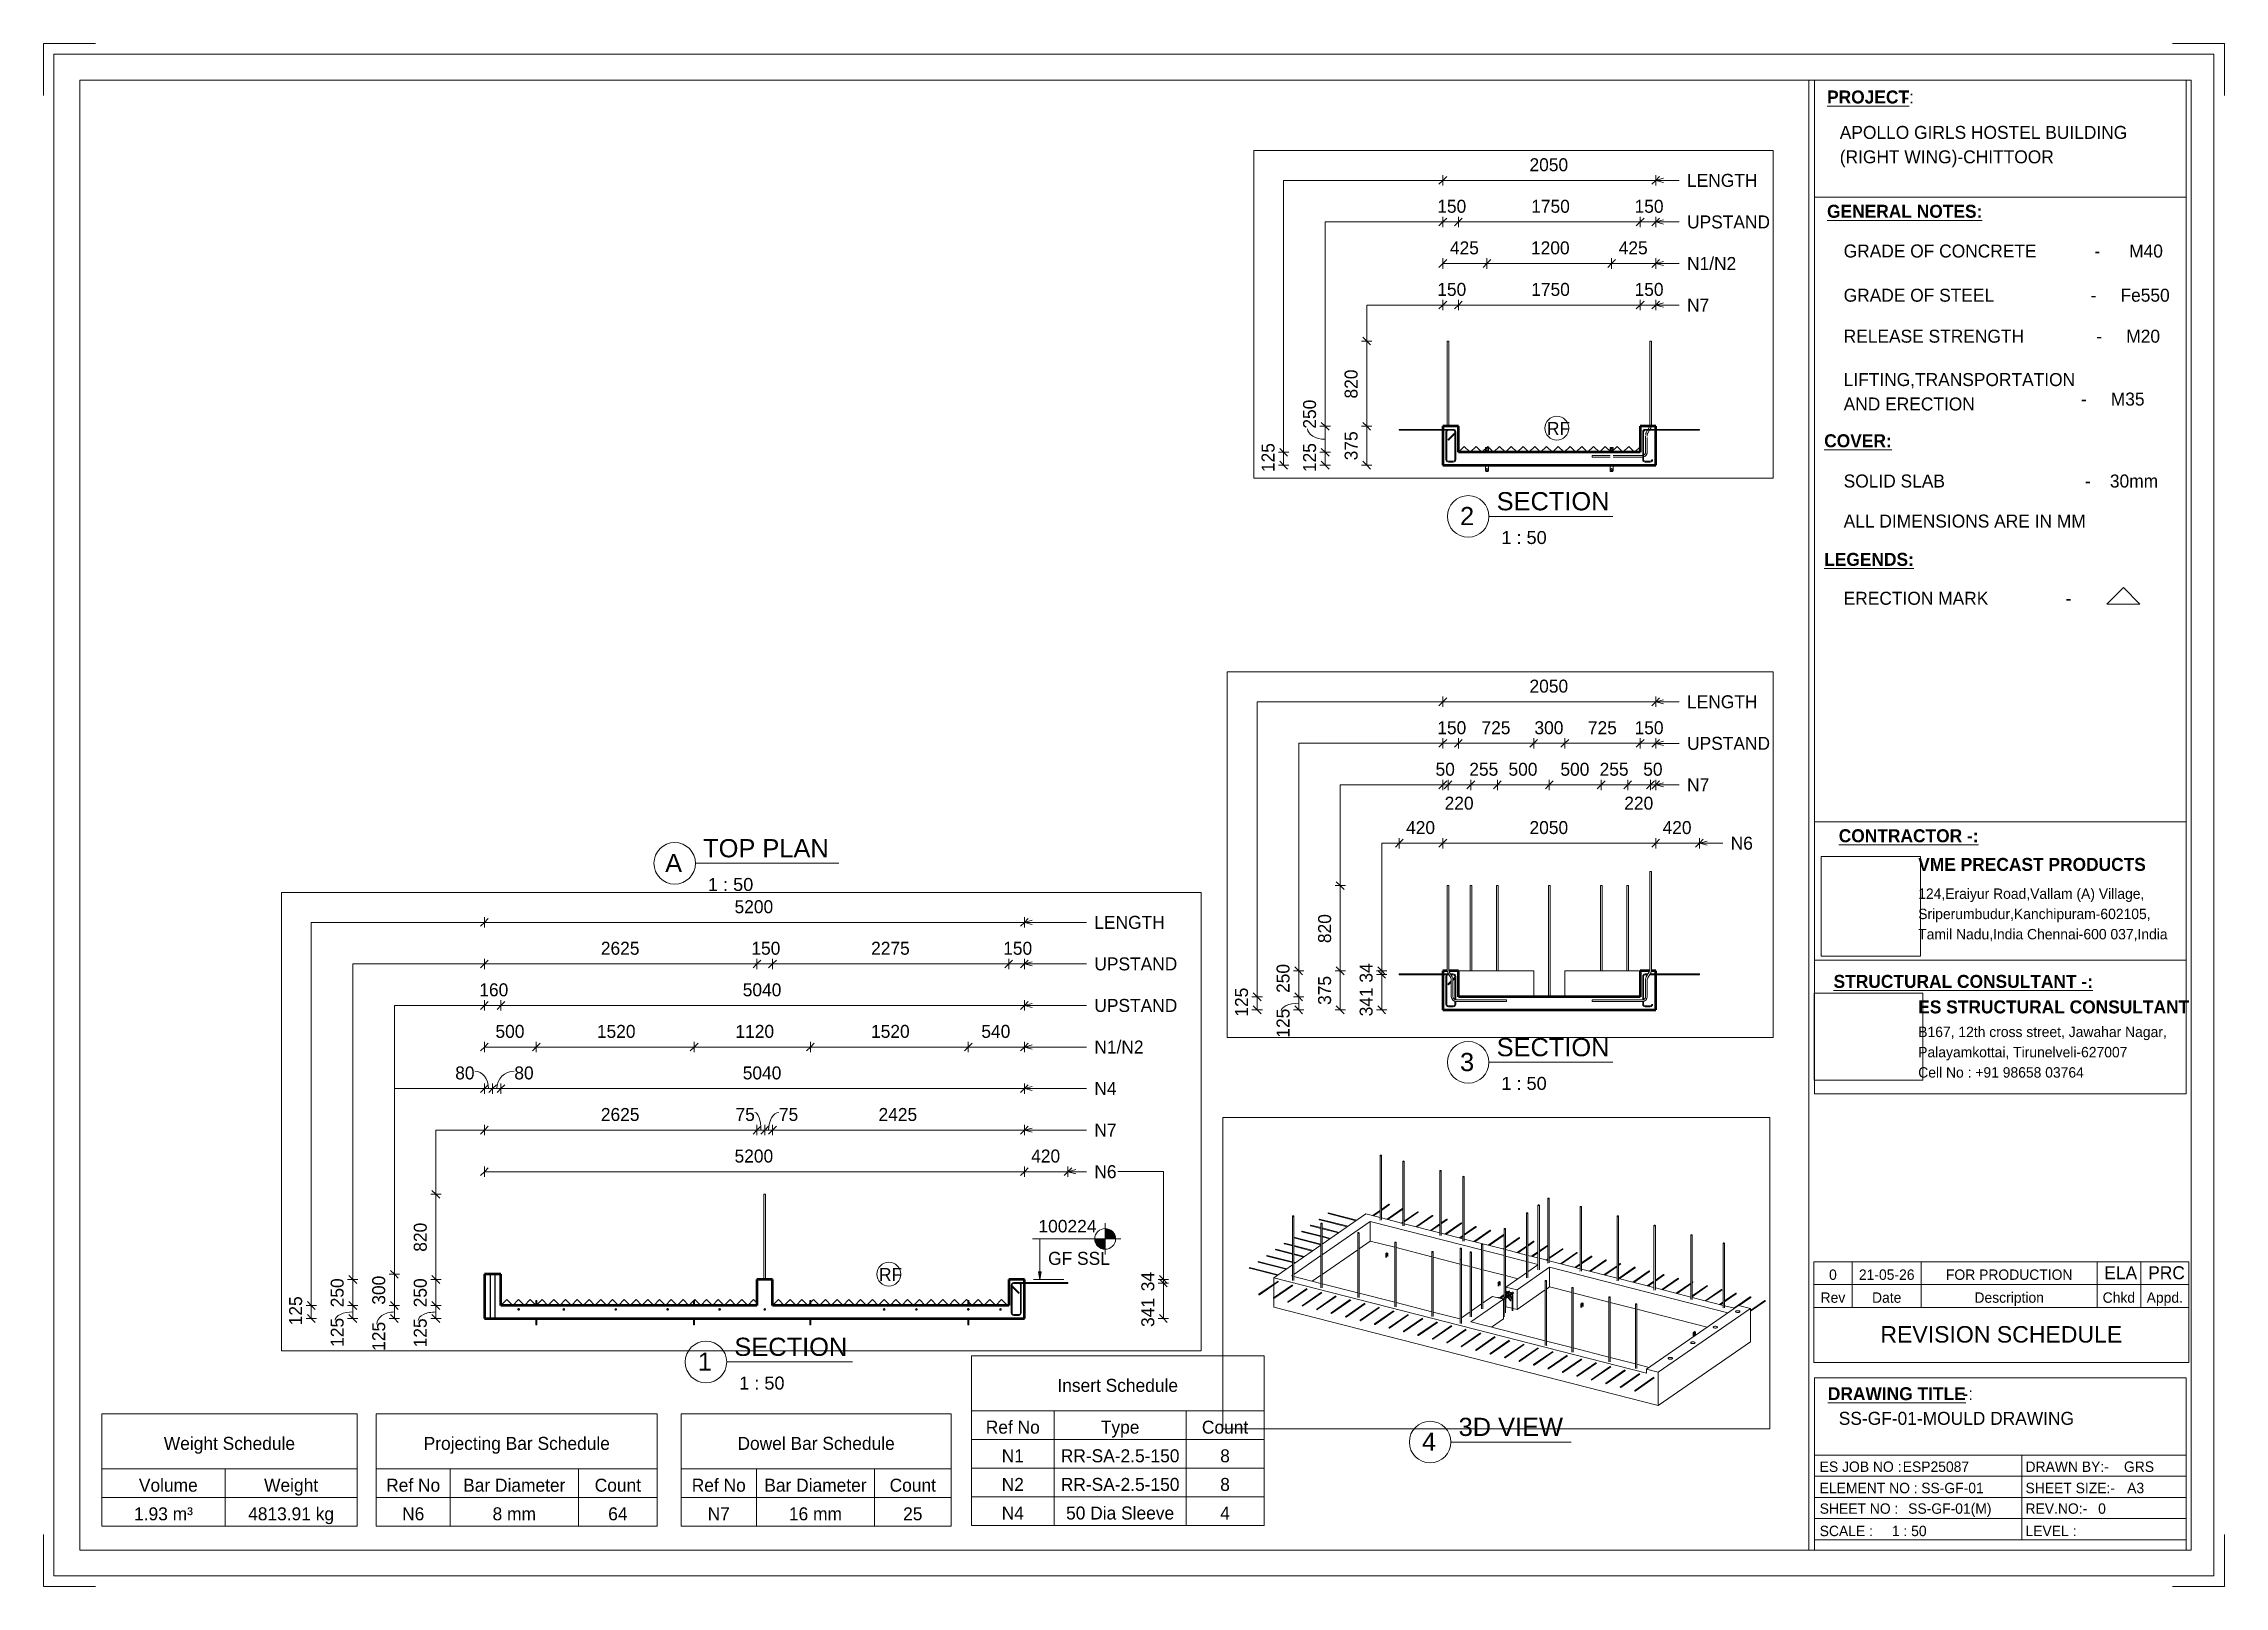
# Paper-space layout 'Layout1' of a CAD drawing. Header units: millimetres. Extents: x 0 to 582, y 0 to 622.
# Drawn here: x 161.8 to 581.8, y 325.4 to 622.4 of the extents above; entities outside this region: 1.
# The model-space entities are those that its viewports show. They can reach past a viewport. Long polylines and large blocks are cut down to what shows.
import ezdxf

# ---------------------------------------------------------------- set-up
doc = ezdxf.new("R2010")
doc.units = ezdxf.units.MM
doc.linetypes.add('Dash', pattern=[6.36, 3.18, -3.18])
doc.linetypes.add('Overhead', pattern=[3.97, 2.38, -1.59])
for name, color, linetype, lineweight in [('A-ANNO-DIMS', 211, 'Continuous', 9), ('A-ANNO-DIMS-50', 211, 'Continuous', 9), ('A-DETL-MBND', 5, 'Continuous', 18), ('A-DETL-THIN', 151, 'Continuous', 18), ('A-FLOR', 192, 'Continuous', 18), ('A-FLOR-HDLN', 190, 'Dash', 25), ('A-FLOR-OVHD', 1, 'Overhead', 18), ('A-GENM', 13, 'Continuous', 18), ('G-ANNO-DIMS', 111, 'Continuous', 9), ('G-ANNO-SCHD', 231, 'Continuous', 9), ('G-ANNO-TEXT', 231, 'Continuous', 9), ('G-ANNO-TTLB', 6, 'Continuous', 9), ('G-ANNO-TTLB-MEDM', 33, 'Continuous', 9), ('G-ANNO-TTLB-THIN', 151, 'Continuous', 9), ('S-RBAR', 171, 'Continuous', 18)]:
    doc.layers.add(name, color=color, linetype=linetype, lineweight=lineweight)
doc.layers.add('G-ANNO-NPLT', color=191, linetype='Continuous')
doc.styles.add('Arial_1', font='arial.ttf', dxfattribs={"height": 120})
doc.styles.add('Arial_2', font='arial.ttf', dxfattribs={"height": 3.175})
doc.styles.add('Arial_3', font='arial.ttf', dxfattribs={"height": 2.5})
doc.styles.add('Arial_4', font='arial.ttf', dxfattribs={"height": 3.5})
doc.styles.add('Nirmala UI', font='Nirmala.ttf', dxfattribs={"height": 2.5})
doc.styles.add('Nirmala UI Semilight', font='NirmalaS.ttf', dxfattribs={"height": 125})
doc.styles.add('Nirmala UI Semilight_1', font='NirmalaS.ttf', dxfattribs={"height": 2.5})
doc.styles.add('Nirmala UI Semilight_2', font='NirmalaS.ttf', dxfattribs={"height": 2})
doc.styles.add('Nirmala UI Semilight_B', font='', dxfattribs={"height": 2.5})
doc.styles.get('Nirmala UI Semilight_B').set_extended_font_data('Nirmala UI Semilight', bold=True)
doc.dimstyles.new('Diagonal_-_2_5mm_NI_UI', dxfattribs={"dimscale": 304.8, "dimtxt": 130.920493, "dimasz": 0.246063, "dimexe": 0.164042, "dimexo": 0.0625, "dimgap": 0.164042, "dimtad": 1, "dimdec": 4, "dimzin": 0, "dimdsep": 46, "dimtxsty": 'Nirmala UI Semilight', "dimblk1": 'OBLIQUE', "dimblk2": 'OBLIQUE', "dimsah": 1, "dimcen": 0.09, "dimazin": 0, "dimtfac": 1, "dimtdec": 4, "dimtix": 1, "dimtmove": 0, "dimatfit": 3, "dimfxl": 0.164042, "dimfxlon": 1, "dimtvp": 1, "dimtolj": 1, "dimtzin": 0, "dimarcsym": 2})
doc.dimstyles.new('Diagonal_-_2_5mm_NI_UI_1', dxfattribs={"dimscale": 304.8, "dimtxt": 130.920493, "dimasz": 0.246063, "dimexe": 0.164042, "dimexo": 0.0625, "dimgap": 0.164042, "dimtad": 1, "dimdec": 4, "dimzin": 0, "dimdsep": 46, "dimtxsty": 'Nirmala UI Semilight', "dimblk1": 'OBLIQUE', "dimblk2": 'OBLIQUE', "dimsah": 1, "dimcen": 0.09, "dimazin": 0, "dimtfac": 1, "dimtdec": 4, "dimtix": 1, "dimtmove": 1, "dimatfit": 3, "dimfxl": 0.164042, "dimfxlon": 1, "dimtvp": 1, "dimtolj": 1, "dimtzin": 0, "dimarcsym": 2})
doc.dimstyles.new('Diagonal_-_2_5mm_NI_UI_2', dxfattribs={"dimscale": 304.8, "dimtxt": 130.920493, "dimasz": 0.246063, "dimexe": 0.164042, "dimexo": 0.0625, "dimgap": 0.164042, "dimtad": 1, "dimdec": 4, "dimzin": 0, "dimdsep": 46, "dimtxsty": 'Nirmala UI Semilight', "dimblk1": 'OBLIQUE', "dimblk2": 'OBLIQUE', "dimsah": 1, "dimcen": 0.09, "dimazin": 0, "dimtfac": 1, "dimtdec": 4, "dimtix": 1, "dimtmove": 2, "dimatfit": 3, "dimfxl": 0.164042, "dimfxlon": 1, "dimtvp": 1, "dimtolj": 1, "dimtzin": 0, "dimarcsym": 2})
picture_1 = doc.add_image_def('image1.jpg', size_in_pixel=(200, 200))
picture_2 = doc.add_image_def('image2.jpg', size_in_pixel=(1600, 1280))

psp = doc.layouts.get("Layout1")

# ---------------------------------------------------------------- texts
at = {"layer": 'G-ANNO-SCHD', "attachment_point": 2}
for s, insert, char_height, width, line_spacing_factor, style in [('0', (506.4, 386.42), 2, 1.8098, 1.142579, 'Nirmala UI Semilight_2'), ('21-05-26', (516.76, 386.42), 2, 13.0458, 1.142579, 'Nirmala UI Semilight_2'), ('FOR PRODUCTION', (540.35, 386.42), 2, 28.002, 1.142579, 'Nirmala UI Semilight_2'), ('Rev', (506.4, 382.01), 2, 5.3038, 1.142579, 'Nirmala UI Semilight_2'), ('Date', (516.76, 382.01), 2, 6.9125, 1.142579, 'Nirmala UI Semilight_2'), ('Description', (540.35, 382.01), 2, 16.6152, 1.142579, 'Nirmala UI Semilight_2'), ('Chkd', (561.47, 382.01), 2, 7.5661, 1.142579, 'Nirmala UI Semilight_2'), ('Appd.', (570.32, 382.01), 2, 8.8229, 1.142579, 'Nirmala UI Semilight_2'), ('REVISION SCHEDULE', (538.83, 375.52), 3.175, 55.5831, 0.941778, 'Arial_2'), ('Insert Schedule', (368.66, 365.36), 2.5, 28.7807, 1.142579, 'Nirmala UI'), ('Ref No', (348.45, 357.31), 2.5, 13.0079, 1.142579, 'Nirmala UI'), ('Type', (369.12, 357.31), 2.5, 9.049, 1.142579, 'Nirmala UI'), ('Count', (389.33, 357.31), 2.5, 11.4369, 1.142579, 'Nirmala UI'), ('Weight Schedule', (197.58, 354.19), 2.5, 31.8913, 1.142579, 'Nirmala UI'), ('Projecting Bar Schedule', (252.92, 354.19), 2.5, 44.5535, 1.142579, 'Nirmala UI'), ('Dowel Bar Schedule', (310.57, 354.19), 2.5, 37.3584, 1.142579, 'Nirmala UI'), ('N1', (348.45, 351.8), 2.5, 5.4985, 1.142579, 'Nirmala UI'), ('RR-SA-2.5-150', (369.12, 351.8), 2.5, 27.5867, 1.142579, 'Nirmala UI'), ('8', (389.33, 351.8), 2.5, 2.2937, 1.142579, 'Nirmala UI'), ('  Volume', (184.88, 346.14), 2.5, 16.8411, 1.142579, 'Nirmala UI'), ('Weight', (209.46, 346.14), 2.5, 13.6363, 1.142579, 'Nirmala UI'), ('Ref No', (232.97, 346.14), 2.5, 13.0079, 1.142579, 'Nirmala UI'), ('Bar Diameter', (252.44, 346.14), 2.5, 24.5076, 1.142579, 'Nirmala UI'), ('Count', (272.39, 346.14), 2.5, 11.4369, 1.142579, 'Nirmala UI'), ('Ref No', (291.82, 346.14), 2.5, 13.0079, 1.142579, 'Nirmala UI'), ('Bar Diameter', (310.44, 346.14), 2.5, 24.5076, 1.142579, 'Nirmala UI'), ('Count', (329.19, 346.14), 2.5, 11.4369, 1.142579, 'Nirmala UI'), ('N2', (348.45, 346.29), 2.5, 5.4985, 1.142579, 'Nirmala UI'), ('RR-SA-2.5-150', (369.12, 346.29), 2.5, 27.5867, 1.142579, 'Nirmala UI'), ('8', (389.33, 346.29), 2.5, 2.2937, 1.142579, 'Nirmala UI'), ('1.93 m³', (184.88, 340.63), 2.5, 14.2018, 1.142579, 'Nirmala UI'), ('4813.91 kg', (209.46, 340.63), 2.5, 20.4858, 1.142579, 'Nirmala UI'), ('N6', (232.97, 340.63), 2.5, 5.4985, 1.142579, 'Nirmala UI'), ('8 mm', (252.44, 340.63), 2.5, 10.8085, 1.142579, 'Nirmala UI'), ('64', (272.39, 340.63), 2.5, 4.5873, 1.142579, 'Nirmala UI'), ('N7', (291.82, 340.63), 2.5, 5.4985, 1.142579, 'Nirmala UI'), ('16 mm', (310.44, 340.63), 2.5, 13.1021, 1.142579, 'Nirmala UI'), ('25', (329.19, 340.63), 2.5, 4.5873, 1.142579, 'Nirmala UI'), ('N4', (348.45, 340.78), 2.5, 5.4985, 1.142579, 'Nirmala UI'), ('50 Dia Sleeve', (369.12, 340.78), 2.5, 25.136, 1.142579, 'Nirmala UI'), ('4', (389.33, 340.78), 2.5, 2.2937, 1.142579, 'Nirmala UI')]:
    psp.add_mtext(s, dxfattribs=dict(at, insert=insert, char_height=char_height, width=width, line_spacing_factor=line_spacing_factor, style=style))
at = {"layer": 'G-ANNO-TEXT', "color": 7, "char_height": 2.5, "attachment_point": 1}
for s, insert, width, style in [('GRADE OF CONCRETE            -      M40', (508.47, 583.74), 72.9536, 'Nirmala UI Semilight_1'), ('GRADE OF STEEL                    -     Fe550', (508.47, 575.23), 74.0759, 'Nirmala UI Semilight_1'), ('RELEASE STRENGTH               -     M20', (508.47, 567.34), 71.1097, 'Nirmala UI Semilight_1'), ('LIFTING,TRANSPORTATION', (508.47, 558.99), 50.346, 'Nirmala UI Semilight_1'), (' -     M35', (553.23, 555.24), 17.0759, 'Nirmala UI Semilight_1'), ('AND ERECTION     ', (508.47, 554.29), 34.9536, 'Nirmala UI Semilight_1'), ('\\LCOVER:', (504.72, 547.21), 14.1097, 'Nirmala UI Semilight_B'), ('SOLID SLAB                             -    30mm', (508.47, 539.46), 74.8776, 'Nirmala UI Semilight_1'), ('ALL DIMENSIONS ARE IN MM', (508.47, 531.75), 55.0759, 'Nirmala UI Semilight_1'), ('\\LLEGENDS:', (504.72, 524.38), 18.519, 'Nirmala UI Semilight_B'), ('ERECTION MARK                -', (508.47, 516.88), 52.3502, 'Nirmala UI Semilight_1'), ('ELA', (558.67, 387.04), 6.8945, 'Nirmala UI Semilight_1'), ('PRC', (567.12, 387.04), 7.4557, 'Nirmala UI Semilight_1')]:
    psp.add_mtext(s, dxfattribs=dict(at, insert=insert, width=width, style=style))
at = {"layer": 'G-ANNO-TTLB', "attachment_point": 1}
for s, insert, char_height, width, style in [('APOLLO GIRLS HOSTEL BUILDING', (507.72, 606.57), 2.5, 62.5316, 'Nirmala UI Semilight_1'), ('(RIGHT WING)-CHITTOOR', (507.72, 601.87), 2.5, 47.6202, 'Nirmala UI Semilight_1'), ('SECTION', (441.64, 536.07), 3.5, 26.616, 'Arial_4'), ('2', (434.58, 533.21), 3.5, 3.3671, 'Arial_4'), (' 1 : 50', (441.57, 528.58), 2.5, 11.7848, 'Arial_3'), ('A', (281.5, 466.41), 3.5, 4.0084, 'Arial_4'), ('TOP PLAN', (288.82, 469.27), 3.5, 29.6624, 'Arial_4'), (' 1 : 50', (288.76, 461.79), 2.5, 11.7848, 'Arial_3'), ('SECTION', (441.64, 430.97), 3.5, 26.616, 'Arial_4'), ('3', (434.58, 428.11), 3.5, 3.3671, 'Arial_4'), (' 1 : 50', (441.57, 423.49), 2.5, 11.7848, 'Arial_3'), ('1', (287.79, 370.42), 3.5, 3.3671, 'Arial_4'), ('SECTION', (294.84, 373.28), 3.5, 26.616, 'Arial_4'), (' 1 : 50', (294.78, 365.8), 2.5, 11.7848, 'Arial_3'), ('3D VIEW', (434.31, 357.87), 3.5, 25.0928, 'Arial_4'), ('SS-GF-01-MOULD DRAWING', (507.52, 359.01), 2.5, 52.9114, 'Nirmala UI Semilight_1'), ('4', (427.25, 355.01), 3.5, 3.3671, 'Arial_4'), ('ESP25087', (519.84, 349.45), 2, 14.5907, 'Nirmala UI Semilight_2'), ('GRS', (562.45, 349.45), 2, 6.0928, 'Nirmala UI Semilight_2'), ('SS-GF-01', (523.41, 345.35), 2, 13.3882, 'Nirmala UI Semilight_2'), ('SS-GF-01(M)', (520.89, 341.39), 2, 18.4388, 'Nirmala UI Semilight_2'), ('0', (557.48, 341.39), 2, 1.8439, 'Nirmala UI Semilight_2'), (' 1 : 50', (517.01, 337.08), 2, 8.5781, 'Nirmala UI Semilight_2')]:
    psp.add_mtext(s, dxfattribs=dict(at, insert=insert, char_height=char_height, width=width, style=style))

msp = doc.modelspace()

# ---------------------------------------------------------------- texts
at = {"layer": 'G-ANNO-TEXT', "color": 7, "char_height": 125, "attachment_point": 1, "style": 'Nirmala UI Semilight'}
for s, insert, width in [('LENGTH', (78643.2532, 6700.0856), 765.6115625), ('UPSTAND', (78643.2532, 6300.0856), 909.9153125), ('UPSTAND', (78643.2532, 5900.0856), 909.9153125), ('LENGTH', (90128.12673, 5852.27716), 765.6115625), ('LENGTH', (84345.29634, 5629.12462), 765.6115625), ('N1/N2', (78643.2532, 5500.0856), 585.231875), ('UPSTAND', (90128.12673, 5452.27716), 909.9153125), ('UPSTAND', (84345.29634, 5229.12462), 909.9153125), ('N4', (78643.2532, 5100.0856), 272.57375), ('N7', (90128.12673, 5052.27716), 264.556875), ('N1/N2', (84345.29634, 4829.12462), 585.231875), ('N7', (78643.2532, 4700.0856), 264.556875), ('N6', (90548.12673, 4490.97966), 268.5653125), ('N7', (84345.29634, 4429.12462), 264.556875), ('N6', (78643.2532, 4300.0856), 268.5653125), ('GF SSL', (78198.14231, 3465.69191), 621.3078125), ('RF', (76569.55998, 3310.38842), 224.4725), ('RF', (82996.23234, 3240.36), 224.4725)]:
    msp.add_mtext(s, dxfattribs=dict(at, insert=insert, width=width))

# ---------------------------------------------------------------- blocks, each defined once
blk = doc.blocks.new('ES-A3-VME SHEET - ES-A3 SHEET-601691-SS-GF-01-MOULD DRAWING')
at = {"layer": 'G-ANNO-TTLB'}
for p, q in [((161.79, 622.41), (171.79, 622.41)), ((161.79, 622.41), (161.79, 612.41)), ((581.79, 622.41), (571.79, 622.41)), ((581.79, 622.41), (581.79, 612.41)), ((502.83, 488.6), (502.83, 615.41)), ((574.43, 615.41), (574.43, 488.6)), ((502.83, 592.83), (574.43, 592.83)), ((502.83, 420.26), (502.83, 488.6)), ((574.43, 420.26), (574.43, 488.6)), ((502.83, 472.62), (574.43, 472.62)), ((161.79, 325.41), (161.79, 335.41)), ((581.79, 325.41), (581.79, 335.41)), ((161.79, 325.41), (171.79, 325.41)), ((581.79, 325.41), (571.79, 325.41))]:
    blk.add_line(p, q, dxfattribs=at)
at = {"layer": 'G-ANNO-TTLB-MEDM'}
for p, q in [((168.79, 615.41), (168.79, 332.41)), ((168.79, 615.41), (575.42, 615.41)), ((501.74, 615.41), (501.74, 332.41)), ((575.42, 615.41), (575.42, 332.41)), ((502.83, 445.95), (574.43, 445.95)), ((502.83, 420.26), (574.43, 420.26)), ((502.83, 365.59), (574.43, 365.59)), ((502.83, 365.59), (502.83, 332.41)), ((574.43, 332.41), (574.43, 365.59)), ((168.79, 332.41), (575.42, 332.41))]:
    blk.add_line(p, q, dxfattribs=at)
at = {"layer": 'G-ANNO-TTLB-THIN'}
for p, q in [((163.79, 620.41), (163.79, 327.41)), ((579.79, 620.41), (163.79, 620.41)), ((579.79, 327.41), (579.79, 620.41)), ((502.83, 350.7), (574.43, 350.7)), ((542.79, 334.4), (542.79, 350.7)), ((502.83, 346.63), (574.43, 346.63)), ((502.83, 342.55), (574.43, 342.55)), ((502.83, 338.48), (574.43, 338.48)), ((502.83, 334.4), (574.43, 334.4)), ((163.79, 327.41), (579.79, 327.41))]:
    blk.add_line(p, q, dxfattribs=at)
at = {"layer": 'G-ANNO-TTLB', "attachment_point": 1}
for s, insert, char_height, width, style in [('\\LPROJECT', (505.27, 613.39), 2.5, 16.6751, 'Nirmala UI Semilight_B'), (' -:', (519.02, 613.39), 2.5, 3.8481, 'Nirmala UI Semilight_1'), ('\\LGENERAL NOTES:', (505.27, 591.39), 2.5, 32.7088, 'Nirmala UI Semilight_B'), ('\\LCONTRACTOR -:', (507.52, 471.17), 2.5, 30.9451, 'Nirmala UI Semilight_B'), ('VME PRECAST PRODUCTS', (522.83, 465.65), 2.5, 48.9029, 'Nirmala UI Semilight_B'), ('124,Eraiyur Road,Vallam (A) Village,', (522.83, 459.77), 2, 52.5105, 'Nirmala UI Semilight_2'), ('Sriperumbudur,Kanchipuram-602105,', (522.83, 455.87), 2, 55.5569, 'Nirmala UI Semilight_2'), ('Tamil Nadu,India Chennai-600 037,India', (522.83, 451.97), 2, 59.8861, 'Nirmala UI Semilight_2'), ('\\LSTRUCTURAL CONSULTANT -:', (506.53, 443.13), 2.5, 56.4388, 'Nirmala UI Semilight_B'), ('ES STRUCTURAL CONSULTANT', (522.83, 438.22), 2.5, 58.1223, 'Nirmala UI Semilight_B'), ('B167, 12th cross street, Jawahar Nagar,', (522.83, 433.16), 2, 57, 'Nirmala UI Semilight_2'), ('Palayamkottai, Tirunelveli-627007', (522.83, 429.26), 2, 50.0253, 'Nirmala UI Semilight_2'), ('Cell No : +91 98658 03764', (522.83, 425.36), 2, 39.443, 'Nirmala UI Semilight_2'), ('\\LDRAWING TITLE', (505.42, 363.76), 2.5, 30.2236, 'Nirmala UI Semilight_B'), ('\\fNirmala UI Semilight|b1|i0|c0|p34|; ', (530.35, 363.76), 2.5, 1.2025, 'Nirmala UI Semilight_B'), ('-:', (531.35, 363.76), 2.5, 2.6456, 'Nirmala UI Semilight_1'), ('ES JOB NO :', (503.85, 349.45), 2, 18.038, 'Nirmala UI Semilight_2'), ('DRAWN BY:-', (543.49, 349.45), 2, 19.0802, 'Nirmala UI Semilight_2'), ('ELEMENT NO :', (503.85, 345.35), 2, 21.8861, 'Nirmala UI Semilight_2'), ('SHEET SIZE:-', (543.49, 345.35), 2, 18.9198, 'Nirmala UI Semilight_2'), ('A3', (563.07, 345.35), 2, 4.0084, 'Nirmala UI Semilight_2'), ('SHEET NO :', (503.85, 341.39), 2, 17.2363, 'Nirmala UI Semilight_2'), ('REV.NO:-', (543.49, 341.39), 2, 13.789, 'Nirmala UI Semilight_2'), ('SCALE :', (503.85, 337.08), 2, 11.1435, 'Nirmala UI Semilight_2'), ('LEVEL :', (543.49, 337.08), 2, 10.5021, 'Nirmala UI Semilight_2')]:
    blk.add_mtext(s, dxfattribs=dict(at, insert=insert, char_height=char_height, width=width, style=style))
at = {"layer": 'G-ANNO-TTLB'}
image = blk.add_image(picture_1, insert=(504.11, 446.76), size_in_units=(19.15, 19.15), dxfattribs=at)
image.dxf.flags = 7
image = blk.add_image(picture_2, insert=(502.76, 422.87), size_in_units=(20.94, 16.75), dxfattribs=at)
image.dxf.flags = 7
blk = doc.blocks.new('Viewport - M_View Title_rfa A3-601133-SS-GF-01-MOULD DRAWING')
at = {"layer": 'G-ANNO-TTLB'}
for start, end in [(360, 180), (180, 0)]:
    blk.add_arc((-4.125, 0), 4, start, end, dxfattribs=at)
blk = doc.blocks.new('RR spread anchor face based - RR-SA-2_5-150-3355620-Elevation Front')
at = {"layer": 'A-GENM'}
for p, q in [((66318.04, 2769.75), (66318.04, 2824.75)), ((66328.04, 2824.75), (66328.04, 2769.75)), ((66318.04, 2764.75), (66318.04, 2769.75)), ((66318.04, 2769.75), (66328.04, 2769.75)), ((66328.04, 2769.75), (66328.04, 2764.75)), ((66328.04, 2764.75), (66318.04, 2764.75))]:
    blk.add_line(p, q, dxfattribs=at)
blk = doc.blocks.new('RR spread anchor face based - RR-SA-2_5-150-614724-Elevation Front')
at = {"layer": 'A-GENM'}
for p, q in [((66318.04, 2991.14), (66318.04, 2996.14)), ((66318.04, 2996.14), (66328.04, 2996.14)), ((66328.04, 2996.14), (66328.04, 2991.14)), ((66318.04, 2949.75), (66318.04, 2991.14)), ((66328.04, 2991.14), (66318.04, 2991.14)), ((66328.04, 2991.14), (66328.04, 2949.75))]:
    blk.add_line(p, q, dxfattribs=at)
blk = doc.blocks.new('RR spread anchor face based - RR-SA-2_5-150-3355620-Elevation Right2')
at = {"layer": 'A-GENM'}
for p, q in [((26660.39, 2824.75), (26660.39, 2769.75)), ((26690.39, 2769.75), (26690.39, 2824.75)), ((26668.39, 2780.25), (26668.39, 2786.25)), ((26682.39, 2786.25), (26682.39, 2780.25)), ((26660.39, 2769.75), (26662.89, 2764.75)), ((26687.89, 2764.75), (26690.39, 2769.75)), ((26662.89, 2764.75), (26687.89, 2764.75))]:
    blk.add_line(p, q, dxfattribs=at)
for centre, start, end in [((26675.39, 2824.75), 180, 0), ((26675.39, 2786.25), 0, 180), ((26675.39, 2780.25), 180, 0)]:
    blk.add_arc(centre, 7, start, end, dxfattribs=at)
blk = doc.blocks.new('RR spread anchor face based - RR-SA-2_5-150-614724-Elevation Right2')
at = {"layer": 'A-GENM'}
for p, q in [((26662.89, 2996.14), (26660.39, 2991.14)), ((26687.89, 2996.14), (26662.89, 2996.14)), ((26690.39, 2991.14), (26687.89, 2996.14)), ((26660.39, 2991.14), (26660.39, 2949.75)), ((26690.39, 2949.75), (26690.39, 2991.14)), ((26668.39, 2974.64), (26668.39, 2980.64)), ((26682.39, 2980.64), (26682.39, 2974.64))]:
    blk.add_line(p, q, dxfattribs=at)
for centre, start, end in [((26675.39, 2980.64), 0, 180), ((26675.39, 2974.64), 180, 0)]:
    blk.add_arc(centre, 7, start, end, dxfattribs=at)
blk = doc.blocks.new('Rebar Bar - Part 1871424790-431004-3D Ortho')
at = {"layer": 'S-RBAR'}
for p, q in [((-72459.69, 8072.03), (-72679.75, 7919.74)), ((-72675.2, 7913.16), (-72454.8, 8065.69))]:
    blk.add_line(p, q, dxfattribs=at)
for points in [[(-72674.05, 7915.57, 0), (-72674.17, 7916.54, 0), (-72674.51, 7917.5, 0), (-72675.06, 7918.39, 0), (-72675.76, 7919.15, 0), (-72676.59, 7919.73, 0), (-72677.47, 7920.08, 0), (-72678.36, 7920.18, 0), (-72679.18, 7920.03, 0), (-72679.89, 7919.63, 0), (-72680.43, 7919.02, 0), (-72680.77, 7918.23, 0), (-72680.89, 7917.32, 0)], [(-72680.89, 7917.32, 0), (-72680.77, 7916.35, 0), (-72680.43, 7915.39, 0), (-72679.89, 7914.5, 0), (-72679.18, 7913.74, 0), (-72678.36, 7913.17, 0), (-72677.47, 7912.82, 0), (-72676.59, 7912.72, 0), (-72675.76, 7912.87, 0), (-72675.06, 7913.26, 0), (-72674.51, 7913.88, 0), (-72674.17, 7914.66, 0), (-72674.05, 7915.57, 0)]]:
    blk.add_polyline3d(points, dxfattribs=at)
blk = doc.blocks.new('Rebar Bar - Part 1871424790-V1-3D Ortho')
at = {"layer": 'S-RBAR'}
for p, q in [((-72292.66, 8029.28), (-72512.71, 7876.99)), ((-72508.16, 7870.41), (-72288.1, 8022.7))]:
    blk.add_line(p, q, dxfattribs=at)
for points in [[(-72507.02, 7872.82, 0), (-72507.14, 7873.79, 0), (-72507.48, 7874.75, 0), (-72508.02, 7875.64, 0), (-72508.73, 7876.4, 0), (-72509.55, 7876.98, 0), (-72510.44, 7877.33, 0), (-72511.32, 7877.43, 0), (-72512.15, 7877.28, 0), (-72512.85, 7876.88, 0), (-72513.4, 7876.27, 0), (-72513.74, 7875.48, 0), (-72513.85, 7874.57, 0)], [(-72513.85, 7874.57, 0), (-72513.74, 7873.6, 0), (-72513.4, 7872.64, 0), (-72512.85, 7871.75, 0), (-72512.15, 7870.99, 0), (-72511.32, 7870.42, 0), (-72510.44, 7870.07, 0), (-72509.55, 7869.97, 0), (-72508.73, 7870.12, 0), (-72508.02, 7870.51, 0), (-72507.48, 7871.13, 0), (-72507.14, 7871.91, 0), (-72507.02, 7872.82, 0)]]:
    blk.add_polyline3d(points, dxfattribs=at)
blk = doc.blocks.new('Rebar Bar - Part 1871424790-V2-3D Ortho')
at = {"layer": 'S-RBAR'}
for p, q in [((-70621.78, 7602.15), (-70842.36, 7449.49)), ((-70837.8, 7442.91), (-70617.75, 7595.21))]:
    blk.add_line(p, q, dxfattribs=at)
for points in [[(-70836.66, 7445.33, 0), (-70836.78, 7446.3, 0), (-70837.12, 7447.26, 0), (-70837.66, 7448.15, 0), (-70838.37, 7448.91, 0), (-70839.2, 7449.48, 0), (-70840.08, 7449.83, 0), (-70840.96, 7449.93, 0), (-70841.79, 7449.78, 0), (-70842.5, 7449.39, 0), (-70843.04, 7448.77, 0), (-70843.38, 7447.99, 0), (-70843.5, 7447.08, 0)], [(-70843.5, 7447.08, 0), (-70843.38, 7446.11, 0), (-70843.04, 7445.15, 0), (-70842.5, 7444.25, 0), (-70841.79, 7443.5, 0), (-70840.96, 7442.92, 0), (-70840.08, 7442.57, 0), (-70839.2, 7442.47, 0), (-70838.37, 7442.62, 0), (-70837.66, 7443.02, 0), (-70837.12, 7443.63, 0), (-70836.78, 7444.42, 0), (-70836.66, 7445.33, 0)]]:
    blk.add_polyline3d(points, dxfattribs=at)
blk = doc.blocks.new('Rebar Bar - Part 1871424790-V3-3D Ortho')
at = {"layer": 'S-RBAR'}
for p, q in [((-70121.19, 7473.54), (-70341.25, 7321.24)), ((-70336.7, 7314.66), (-70116.64, 7466.96))]:
    blk.add_line(p, q, dxfattribs=at)
for points in [[(-70341.44, 7321.1, 0), (-70341.93, 7320.53, 0), (-70342.27, 7319.74, 0), (-70342.39, 7318.83, 0)], [(-70335.55, 7317.08, 0), (-70335.67, 7318.05, 0), (-70336.01, 7319.01, 0), (-70336.56, 7319.9, 0), (-70337.26, 7320.66, 0), (-70338.09, 7321.23, 0), (-70338.97, 7321.58, 0), (-70339.86, 7321.68, 0), (-70340.68, 7321.53, 0), (-70341.39, 7321.14, 0)], [(-70342.39, 7318.83, 0), (-70342.27, 7317.86, 0), (-70341.93, 7316.9, 0), (-70341.39, 7316.01, 0), (-70340.68, 7315.25, 0), (-70339.86, 7314.68, 0), (-70338.97, 7314.33, 0), (-70338.09, 7314.22, 0), (-70337.26, 7314.37, 0), (-70336.56, 7314.77, 0), (-70336.01, 7315.38, 0), (-70335.67, 7316.17, 0), (-70335.55, 7317.08, 0)]]:
    blk.add_polyline3d(points, dxfattribs=at)
blk = doc.blocks.new('Rebar Bar - Part 1871424790-V4-3D Ortho')
at = {"layer": 'S-RBAR'}
for p, q in [((-68283.72, 7003.35), (-68503.86, 6851)), ((-68499.3, 6844.42), (-68279.25, 6996.72))]:
    blk.add_line(p, q, dxfattribs=at)
for points in [[(-68498.16, 6846.83, 0), (-68498.28, 6847.8, 0), (-68498.62, 6848.77, 0), (-68499.16, 6849.66, 0), (-68499.87, 6850.41, 0), (-68500.7, 6850.99, 0), (-68501.58, 6851.34, 0), (-68502.46, 6851.44, 0), (-68503.29, 6851.29, 0), (-68504, 6850.89, 0), (-68504.54, 6850.28, 0), (-68504.88, 6849.49, 0), (-68505, 6848.58, 0)], [(-68505, 6848.58, 0), (-68504.88, 6847.61, 0), (-68504.54, 6846.65, 0), (-68504, 6845.76, 0), (-68503.29, 6845, 0), (-68502.46, 6844.43, 0), (-68501.58, 6844.08, 0), (-68500.7, 6843.98, 0), (-68499.87, 6844.13, 0), (-68499.16, 6844.52, 0), (-68498.62, 6845.14, 0), (-68498.28, 6845.92, 0), (-68498.16, 6846.83, 0)]]:
    blk.add_polyline3d(points, dxfattribs=at)
blk = doc.blocks.new('Rebar Bar - Part 2352736704-431004-3D Ortho')
at = {"layer": 'S-RBAR'}
for p, q in [((-69805.67, 7901.49), (-69820.37, 7920.86)), ((-69826.96, 7916.3), (-69812.26, 7896.94)), ((-69765.95, 7849.16), (-69798.67, 7892.27)), ((-69805.26, 7887.71), (-69772.33, 7844.32))]:
    blk.add_line(p, q, dxfattribs=at)
for points in [[(-69765.96, 7849.13, 0), (-69766.01, 7849.15, 0), (-69766.27, 7848.99, 0), (-69766.72, 7848.69, 0), (-69767.34, 7848.25, 0), (-69768.09, 7847.71, 0), (-69768.9, 7847.1, 0), (-69769.73, 7846.47, 0), (-69770.52, 7845.86, 0), (-69771.22, 7845.3, 0)], [(-69770.94, 7845.23, 0), (-69770.19, 7845.77, 0), (-69769.38, 7846.38, 0), (-69768.55, 7847.01, 0), (-69767.76, 7847.63, 0)], [(-69771.22, 7845.3, 0), (-69771.77, 7844.85, 0), (-69772.15, 7844.52, 0), (-69772.32, 7844.35, 0), (-69772.33, 7844.32, 0)]]:
    blk.add_polyline3d(points, dxfattribs=at)
blk = doc.blocks.new('Rebar Bar - Part 3575411732-431004-3D Ortho')
at = {"layer": 'S-RBAR'}
for points in [[(-69811.05, 7950.94, 0), (-69822.61, 7950.32, 0), (-69825.82, 7947.36, 0)], [(-69825.01, 7931.72, 0), (-69823.24, 7939.96, 0), (-69822.53, 7940.36, 0)]]:
    blk.add_polyline3d(points, dxfattribs=at)
blk = doc.blocks.new('Rebar Bar - Part 1070054846-431004-3D Ortho')
at = {"layer": 'S-RBAR'}
for p, q in [((-69766.62, 7939.57), (-69811.05, 7950.94)), ((-69803.29, 7940.69), (-69768.6, 7931.82))]:
    blk.add_line(p, q, dxfattribs=at)
blk = doc.blocks.new('Rebar Bar - Part 2227165887-431004-3D Ortho')
at = {"layer": 'S-RBAR'}
for points in [[(-69746.52, 7913.17, 0), (-69749.96, 7926.03, 0), (-69759.23, 7936.22, 0), (-69766.62, 7939.57, 0)], [(-69768.6, 7931.82, 0), (-69759.91, 7926.32, 0), (-69754.87, 7916.55, 0), (-69754.52, 7913.17, 0)]]:
    blk.add_polyline3d(points, dxfattribs=at)
blk = doc.blocks.new('Rebar Bar - Part 360578841-431004-3D Ortho')
at = {"layer": 'S-RBAR'}
for p, q in [((-69754.52, 7913.17), (-69754.52, 7876.97)), ((-69746.52, 7866.43), (-69746.52, 7913.17)), ((-69754.52, 7863.87), (-69754.52, 7729.63)), ((-69746.52, 7729.63), (-69746.52, 7865.42))]:
    blk.add_line(p, q, dxfattribs=at)
blk = doc.blocks.new('Rebar Bar - Part 360578841-V5-3D Ortho')
at = {"layer": 'S-RBAR'}
for p, q in [((-69829.28, 7928.77), (-69829.28, 7930.42)), ((-69829.28, 7885.15), (-69829.28, 7914.34)), ((-69829.28, 7746.87), (-69829.28, 7870.73))]:
    blk.add_line(p, q, dxfattribs=at)
blk = doc.blocks.new('Rebar Bar - Part 3575411732-V6-3D Ortho')
at = {"layer": 'S-RBAR'}
for points in [[(-69800.92, 7938.2, 0), (-69811.36, 7946.7, 0), (-69823.18, 7948.46, 0), (-69831.73, 7943.59, 0)], [(-69829.28, 7930.42, 0), (-69826.62, 7938.05, 0), (-69819.84, 7940.7, 0), (-69811.01, 7937.16, 0), (-69807.3, 7933.36, 0)]]:
    blk.add_polyline3d(points, dxfattribs=at)
blk = doc.blocks.new('Rebar Bar - Part 766981352-431004-3D Ortho')
at = {"layer": 'S-RBAR'}
for p, q in [((-69784.3, 7916.29), (-69800.92, 7938.2)), ((-69807.3, 7933.36), (-69790.88, 7911.73)), ((-69783.88, 7902.5), (-69752.32, 7860.92)), ((-69745.94, 7865.75), (-69777.29, 7907.06))]:
    blk.add_line(p, q, dxfattribs=at)
for points in [[(-69745.95, 7865.73, 0), (-69746, 7865.74, 0), (-69746.26, 7865.59, 0), (-69746.71, 7865.28, 0), (-69747.33, 7864.85, 0), (-69748.08, 7864.3, 0), (-69748.89, 7863.7, 0), (-69749.72, 7863.06, 0), (-69750.51, 7862.45, 0), (-69751.21, 7861.9, 0)], [(-69750.93, 7861.83, 0), (-69750.18, 7862.37, 0), (-69749.37, 7862.98, 0), (-69748.54, 7863.61, 0), (-69747.75, 7864.22, 0)], [(-69751.21, 7861.9, 0), (-69751.76, 7861.44, 0), (-69752.14, 7861.12, 0), (-69752.31, 7860.94, 0), (-69752.32, 7860.92, 0)]]:
    blk.add_polyline3d(points, dxfattribs=at)
blk = doc.blocks.new('Rebar Bar - Part 3575411732-V7-3D Ortho')
at = {"layer": 'S-RBAR'}
blk.add_line((-69911.61, 7881.34), (-69923.17, 7880.72), dxfattribs=at)
blk = doc.blocks.new('Rebar Bar - Part 1070054846-V8-3D Ortho')
at = {"layer": 'S-RBAR'}
blk.add_line((-69867.18, 7869.96), (-69911.61, 7881.34), dxfattribs=at)
blk = doc.blocks.new('Rebar Bar - Part 2227165887-V9-3D Ortho')
at = {"layer": 'S-RBAR'}
for points in [[(-69856.73, 7863.25, 0), (-69859.8, 7866.62, 0), (-69867.18, 7869.96, 0)], [(-69847.09, 7843.57, 0), (-69850.53, 7856.43, 0), (-69853.69, 7859.91, 0)]]:
    blk.add_polyline3d(points, dxfattribs=at)
blk = doc.blocks.new('Rebar Bar - Part 360578841-V10-3D Ortho')
at = {"layer": 'S-RBAR'}
for p, q in [((-69847.09, 7796.83), (-69847.09, 7843.57)), ((-69847.09, 7660.03), (-69847.09, 7795.81))]:
    blk.add_line(p, q, dxfattribs=at)
blk = doc.blocks.new('Rebar Bar - Part 766981352-V11-3D Ortho')
at = {"layer": 'S-RBAR'}
for p, q in [((-69846.51, 7796.15), (-69853.96, 7805.97)), ((-69853.96, 7792.74), (-69852.89, 7791.32))]:
    blk.add_line(p, q, dxfattribs=at)
for points in [[(-69846.52, 7796.13, 0), (-69846.57, 7796.14, 0), (-69846.83, 7795.99, 0), (-69847.28, 7795.68, 0), (-69847.9, 7795.24, 0), (-69848.65, 7794.7, 0), (-69849.46, 7794.1, 0), (-69850.29, 7793.46, 0), (-69851.08, 7792.85, 0), (-69851.78, 7792.3, 0)], [(-69851.78, 7792.3, 0), (-69852.33, 7791.84, 0), (-69852.71, 7791.52, 0), (-69852.88, 7791.34, 0), (-69852.89, 7791.32, 0)], [(-69851.5, 7792.23, 0), (-69850.75, 7792.77, 0), (-69849.94, 7793.38, 0), (-69849.11, 7794.01, 0), (-69848.32, 7794.62, 0)]]:
    blk.add_polyline3d(points, dxfattribs=at)
blk = doc.blocks.new('Rebar Bar - Part 3660531219-431004-3D Ortho')
at = {"layer": 'S-RBAR'}
for p, q in [((-70107.91, 8496.92), (-70107.91, 7751.36)), ((-70091.91, 7751.36), (-70091.91, 8496.92))]:
    blk.add_line(p, q, dxfattribs=at)
for points in [[(-70095.76, 8499.8, 0), (-70097.67, 8500.15, 0), (-70099.73, 8500.28, 0), (-70101.81, 8500.19, 0), (-70103.76, 8499.87, 0), (-70105.44, 8499.35, 0), (-70106.75, 8498.67, 0), (-70107.59, 8497.86, 0), (-70107.91, 8497, 0), (-70107.69, 8496.12, 0), (-70106.93, 8495.3, 0), (-70105.7, 8494.59, 0), (-70104.07, 8494.04, 0)], [(-70104.07, 8494.04, 0), (-70102.16, 8493.69, 0), (-70100.1, 8493.55, 0), (-70098.02, 8493.65, 0), (-70096.07, 8493.97, 0), (-70094.39, 8494.48, 0), (-70093.08, 8495.17, 0), (-70092.24, 8495.97, 0), (-70091.92, 8496.84, 0), (-70092.14, 8497.72, 0), (-70092.9, 8498.54, 0), (-70094.13, 8499.24, 0), (-70095.76, 8499.8, 0)]]:
    blk.add_polyline3d(points, dxfattribs=at)
blk = doc.blocks.new('Rebar Bar - Part 3635738315-431004-3D Ortho')
at = {"layer": 'S-RBAR'}
for p, q in [((-70240.41, 8405.22), (-70240.41, 7659.67)), ((-70224.41, 7659.67), (-70224.41, 8405.22))]:
    blk.add_line(p, q, dxfattribs=at)
for points in [[(-70228.25, 8408.1, 0), (-70230.16, 8408.45, 0), (-70232.23, 8408.59, 0), (-70234.3, 8408.49, 0), (-70236.25, 8408.18, 0), (-70237.93, 8407.66, 0), (-70239.24, 8406.97, 0), (-70240.09, 8406.17, 0), (-70240.41, 8405.3, 0), (-70240.18, 8404.43, 0), (-70239.43, 8403.61, 0), (-70238.19, 8402.9, 0), (-70236.56, 8402.35, 0)], [(-70236.56, 8402.35, 0), (-70234.65, 8401.99, 0), (-70232.59, 8401.86, 0), (-70230.51, 8401.95, 0), (-70228.57, 8402.27, 0), (-70226.88, 8402.79, 0), (-70225.57, 8403.47, 0), (-70224.73, 8404.28, 0), (-70224.41, 8405.15, 0), (-70224.64, 8406.02, 0), (-70225.39, 8406.84, 0), (-70226.62, 8407.55, 0), (-70228.25, 8408.1, 0)]]:
    blk.add_polyline3d(points, dxfattribs=at)
blk = doc.blocks.new('Rebar Bar - Part 3635738315-V12-3D Ortho')
at = {"layer": 'S-RBAR'}
for p, q in [((-69848.12, 8676.71), (-69848.12, 7872.12)), ((-69832.12, 7883.2), (-69832.12, 8676.71)), ((-69832.12, 7704.38), (-69832.12, 7868.76)), ((-69848.12, 7857.69), (-69848.12, 7850.17))]:
    blk.add_line(p, q, dxfattribs=at)
for points in [[(-69835.97, 8679.59, 0), (-69837.88, 8679.95, 0), (-69839.94, 8680.08, 0), (-69842.02, 8679.99, 0), (-69843.96, 8679.67, 0), (-69845.65, 8679.15, 0), (-69846.96, 8678.46, 0), (-69847.8, 8677.66, 0), (-69848.12, 8676.79, 0), (-69847.89, 8675.92, 0), (-69847.14, 8675.1, 0), (-69845.91, 8674.39, 0), (-69844.28, 8673.84, 0)], [(-69844.28, 8673.84, 0), (-69842.37, 8673.48, 0), (-69840.3, 8673.35, 0), (-69838.23, 8673.44, 0), (-69836.28, 8673.76, 0), (-69834.6, 8674.28, 0), (-69833.29, 8674.96, 0), (-69832.44, 8675.77, 0), (-69832.12, 8676.64, 0), (-69832.35, 8677.51, 0), (-69833.1, 8678.33, 0), (-69834.34, 8679.04, 0), (-69835.97, 8679.59, 0)]]:
    blk.add_polyline3d(points, dxfattribs=at)
blk = doc.blocks.new('Rebar Bar - Part 3660531219-V13-3D Ortho')
at = {"layer": 'S-RBAR'}
for p, q in [((-69341.51, 9027.33), (-69341.51, 8281.77)), ((-69325.51, 8281.77), (-69325.51, 9027.33))]:
    blk.add_line(p, q, dxfattribs=at)
for points in [[(-69329.36, 9030.2, 0), (-69331.27, 9030.56, 0), (-69333.33, 9030.69, 0), (-69335.41, 9030.6, 0), (-69337.35, 9030.28, 0), (-69339.04, 9029.76, 0), (-69340.35, 9029.08, 0), (-69341.19, 9028.27, 0), (-69341.51, 9027.4, 0), (-69341.28, 9026.53, 0), (-69340.53, 9025.71, 0), (-69339.3, 9025, 0), (-69337.67, 9024.45, 0)], [(-69326.68, 9025.58, 0), (-69325.83, 9026.38, 0), (-69325.51, 9027.25, 0), (-69325.74, 9028.12, 0), (-69326.49, 9028.94, 0), (-69327.73, 9029.65, 0), (-69329.36, 9030.2, 0)], [(-69337.67, 9024.45, 0), (-69335.76, 9024.09, 0), (-69333.69, 9023.96, 0), (-69331.62, 9024.05, 0), (-69329.67, 9024.37, 0), (-69327.99, 9024.89, 0), (-69326.68, 9025.58, 0)]]:
    blk.add_polyline3d(points, dxfattribs=at)
blk = doc.blocks.new('Rebar Bar - Part 3681399347-431004-3D Ortho')
at = {"layer": 'S-RBAR'}
for p, q in [((-71965.28, 8738.32), (-71965.28, 8000.03)), ((-71949.28, 8000.03), (-71949.28, 8738.32))]:
    blk.add_line(p, q, dxfattribs=at)
for points in [[(-71953.12, 8741.2, 0), (-71955.04, 8741.55, 0), (-71957.1, 8741.69, 0), (-71959.18, 8741.59, 0), (-71961.12, 8741.27, 0), (-71962.81, 8740.75, 0), (-71964.12, 8740.07, 0), (-71964.96, 8739.27, 0), (-71965.28, 8738.4, 0), (-71965.05, 8737.52, 0), (-71964.3, 8736.7, 0), (-71963.07, 8735.99, 0), (-71961.44, 8735.44, 0)], [(-71961.44, 8735.44, 0), (-71959.53, 8735.09, 0), (-71957.46, 8734.95, 0), (-71955.39, 8735.05, 0), (-71953.44, 8735.37, 0), (-71951.75, 8735.89, 0), (-71950.45, 8736.57, 0), (-71949.6, 8737.38, 0), (-71949.28, 8738.24, 0), (-71949.51, 8739.12, 0), (-71950.26, 8739.94, 0), (-71951.5, 8740.65, 0), (-71953.12, 8741.2, 0)]]:
    blk.add_polyline3d(points, dxfattribs=at)
blk = doc.blocks.new('Rebar Bar - Part 878712912-431004-3D Ortho')
at = {"layer": 'S-RBAR'}
for points in [[(-71964.64, 7992.83, 0), (-71965.07, 7994.65, 0), (-71965.28, 8000.03, 0)], [(-71948.46, 7992.97, 0), (-71949.11, 7995.88, 0), (-71949.28, 8000.03, 0)]]:
    blk.add_polyline3d(points, dxfattribs=at)
blk = doc.blocks.new('Rebar Bar - Part 3660531219-V14-3D Ortho')
at = {"layer": 'S-RBAR'}
for p, q in [((-70354.7, 8326.12), (-70354.7, 7580.57)), ((-70338.7, 7580.57), (-70338.7, 8326.12))]:
    blk.add_line(p, q, dxfattribs=at)
for points in [[(-70354.7, 8326.2, 0), (-70354.47, 8325.33, 0), (-70353.72, 8324.51, 0), (-70352.48, 8323.8, 0), (-70350.86, 8323.25, 0)], [(-70350.86, 8323.25, 0), (-70348.95, 8322.89, 0), (-70346.88, 8322.76, 0), (-70344.81, 8322.85, 0), (-70342.86, 8323.17, 0), (-70341.17, 8323.69, 0), (-70339.87, 8324.37, 0), (-70339.02, 8325.18, 0), (-70338.7, 8326.05, 0), (-70338.7, 8326.12, 0)]]:
    blk.add_polyline3d(points, dxfattribs=at)
blk = doc.blocks.new('RR spread anchor face based - RR-SA-2_5-150-614724-3D Ortho')
at = {"layer": 'A-GENM'}
for p, q in [((-69915.07, 8056.75), (-69902.08, 8065.74)), ((-69893.53, 8063.55), (-69902.08, 8065.74)), ((-69893.53, 8063.55), (-69906.52, 8054.56)), ((-69892.23, 8059.92), (-69893.53, 8063.55)), ((-69892.23, 8022.37), (-69892.23, 8059.92)), ((-69916.37, 8051.31), (-69915.07, 8056.75)), ((-69906.52, 8054.56), (-69915.07, 8056.75)), ((-69906.52, 8054.56), (-69907.82, 8049.13)), ((-69916.37, 8013.77), (-69916.37, 8051.31)), ((-69907.82, 8049.13), (-69916.37, 8051.31)), ((-69907.82, 8049.13), (-69907.82, 8011.58)), ((-69896.39, 8047.51), (-69896.39, 8042.07)), ((-69903.67, 8037.04), (-69903.67, 8042.48))]:
    blk.add_line(p, q, dxfattribs=at)
for points in [[(-69903.67, 8042.48, 0), (-69903.54, 8044.21, 0), (-69903.18, 8045.99, 0), (-69902.6, 8047.71, 0), (-69901.85, 8049.24, 0), (-69900.97, 8050.48, 0), (-69900.03, 8051.35, 0), (-69899.09, 8051.78, 0), (-69898.21, 8051.75, 0), (-69897.46, 8051.27, 0), (-69896.88, 8050.35, 0), (-69896.52, 8049.07, 0), (-69896.39, 8047.51, 0)], [(-69896.39, 8042.07, 0), (-69896.52, 8040.34, 0), (-69896.88, 8038.56, 0), (-69897.46, 8036.84, 0), (-69898.21, 8035.31, 0), (-69899.09, 8034.07, 0), (-69900.03, 8033.2, 0), (-69900.97, 8032.77, 0), (-69901.85, 8032.8, 0), (-69902.6, 8033.28, 0), (-69903.18, 8034.2, 0), (-69903.54, 8035.48, 0), (-69903.67, 8037.04, 0)]]:
    blk.add_polyline3d(points, dxfattribs=at)
blk = doc.blocks.new('RR spread anchor face based - RR-SA-2_5-150-V15-3D Ortho')
at = {"layer": 'A-GENM'}
for p, q in [((-67659.4, 7479.45), (-67646.41, 7488.44)), ((-67637.87, 7486.26), (-67646.41, 7488.44)), ((-67637.87, 7486.26), (-67650.86, 7477.27)), ((-67636.57, 7482.62), (-67637.87, 7486.26)), ((-67636.57, 7445.87), (-67636.57, 7482.62)), ((-67660.7, 7474.02), (-67659.4, 7479.45)), ((-67650.86, 7477.27), (-67659.4, 7479.45)), ((-67650.86, 7477.27), (-67652.15, 7471.83)), ((-67660.7, 7436.48), (-67660.7, 7474.02)), ((-67652.15, 7471.83), (-67660.7, 7474.02)), ((-67652.15, 7471.83), (-67652.15, 7435.08)), ((-67648, 7459.74), (-67648, 7465.19)), ((-67640.72, 7470.22), (-67640.72, 7464.78))]:
    blk.add_line(p, q, dxfattribs=at)
for points in [[(-67648, 7465.19, 0), (-67647.87, 7466.91, 0), (-67647.51, 7468.7, 0), (-67646.93, 7470.41, 0), (-67646.18, 7471.94, 0), (-67645.3, 7473.18, 0), (-67644.36, 7474.05, 0), (-67643.42, 7474.49, 0), (-67642.54, 7474.46, 0), (-67641.79, 7473.97, 0), (-67641.21, 7473.06, 0), (-67640.85, 7471.78, 0), (-67640.72, 7470.22, 0)], [(-67640.72, 7464.78, 0), (-67640.85, 7463.05, 0), (-67641.21, 7461.26, 0), (-67641.79, 7459.55, 0), (-67642.54, 7458.02, 0), (-67643.42, 7456.78, 0), (-67644.36, 7455.91, 0), (-67645.3, 7455.47, 0), (-67646.18, 7455.5, 0), (-67646.93, 7455.99, 0), (-67647.51, 7456.9, 0), (-67647.87, 7458.18, 0), (-67648, 7459.74, 0)]]:
    blk.add_polyline3d(points, dxfattribs=at)
blk = doc.blocks.new('Rebar Bar - Part 4101040190-431004-3D Ortho')
at = {"layer": 'S-RBAR'}
for p, q in [((-69786.62, 7958.45), (-69801.35, 7948.25)), ((-69785.86, 7944.38), (-69779.79, 7948.58)), ((-69814.13, 7939.41), (-69832.12, 7926.96)), ((-69798.86, 7935.38), (-69794.28, 7938.56)), ((-69832.12, 7912.36), (-69805.38, 7930.87)), ((-69848.07, 7915.92), (-69901.92, 7878.65)), ((-69886.43, 7874.78), (-69848.07, 7901.32))]:
    blk.add_line(p, q, dxfattribs=at)
blk = doc.blocks.new('Rebar Bar - Part 4101040190-V16-3D Ortho')
at = {"layer": 'S-RBAR'}
for p, q in [((-69740.62, 7946.67), (-69757.65, 7934.88)), ((-69749.93, 7925.63), (-69733.79, 7936.8)), ((-69764.58, 7930.09), (-69858.22, 7865.28)), ((-69850.5, 7856.03), (-69756.03, 7921.41))]:
    blk.add_line(p, q, dxfattribs=at)
blk = doc.blocks.new('Rebar Bar - Part 1871424790-V17-3D Ortho')
at = {"layer": 'S-RBAR'}
for p, q in [((-71178.15, 8958.95), (-71265.05, 8898.82)), ((-71265.05, 8889.09), (-71173.6, 8952.38)), ((-71281.01, 8887.77), (-71366.7, 8828.47)), ((-71356.43, 8825.84), (-71281.01, 8878.04))]:
    blk.add_line(p, q, dxfattribs=at)
for points in [[(-71178.29, 8958.85, 0), (-71177.58, 8959.24, 0), (-71176.76, 8959.4, 0), (-71175.87, 8959.29, 0), (-71174.99, 8958.94, 0), (-71174.17, 8958.37, 0), (-71173.46, 8957.61, 0), (-71172.91, 8956.72, 0), (-71172.57, 8955.76, 0), (-71172.46, 8954.79, 0)], [(-71172.46, 8954.79, 0), (-71172.57, 8953.88, 0), (-71172.91, 8953.09, 0), (-71173.46, 8952.48, 0), (-71173.6, 8952.38, 0)]]:
    blk.add_polyline3d(points, dxfattribs=at)
blk = doc.blocks.new('Rebar Bar - Part 1871424790-V18-3D Ortho')
at = {"layer": 'S-RBAR'}
for p, q in [((-71016.11, 8912.75), (-71199.66, 8785.72)), ((-71189.4, 8783.09), (-71016.12, 8903.01))]:
    blk.add_line(p, q, dxfattribs=at)
blk = doc.blocks.new('Rebar Bar - Part 1871424790-V19-3D Ortho')
at = {"layer": 'S-RBAR'}
for p, q in [((-70844.08, 8873.45), (-71000.18, 8765.42)), ((-71000.18, 8755.7), (-70839.53, 8866.88)), ((-71016.16, 8754.36), (-71032.63, 8742.97)), ((-71022.36, 8740.34), (-71016.16, 8744.63))]:
    blk.add_line(p, q, dxfattribs=at)
for points in [[(-70844.22, 8873.35, 0), (-70843.51, 8873.75, 0), (-70842.69, 8873.9, 0), (-70841.8, 8873.79, 0), (-70840.92, 8873.44, 0), (-70840.09, 8872.87, 0), (-70839.39, 8872.11, 0), (-70838.84, 8871.22, 0), (-70838.5, 8870.26, 0), (-70838.39, 8869.29, 0)], [(-70838.39, 8869.29, 0), (-70838.5, 8868.38, 0), (-70838.84, 8867.59, 0), (-70839.39, 8866.98, 0), (-70839.53, 8866.88, 0)]]:
    blk.add_polyline3d(points, dxfattribs=at)
blk = doc.blocks.new('Rebar Bar - Part 1871424790-V20-3D Ortho')
at = {"layer": 'S-RBAR'}
for p, q in [((-70677.04, 8830.71), (-70865.59, 8700.22)), ((-70855.33, 8697.59), (-70672.49, 8824.13))]:
    blk.add_line(p, q, dxfattribs=at)
for points in [[(-70677.18, 8830.6, 0), (-70676.48, 8831, 0), (-70675.65, 8831.15, 0), (-70674.77, 8831.04, 0), (-70673.88, 8830.69, 0), (-70673.06, 8830.12, 0), (-70672.35, 8829.36, 0), (-70671.81, 8828.47, 0), (-70671.47, 8827.51, 0), (-70671.35, 8826.54, 0)], [(-70671.35, 8826.54, 0), (-70671.47, 8825.63, 0), (-70671.81, 8824.84, 0), (-70672.35, 8824.23, 0), (-70672.49, 8824.13, 0)]]:
    blk.add_polyline3d(points, dxfattribs=at)
blk = doc.blocks.new('Rebar Bar - Part 1871424790-V21-3D Ortho')
at = {"layer": 'S-RBAR'}
for p, q in [((-70510.01, 8787.96), (-70572.97, 8744.38)), ((-70572.97, 8734.65), (-70505.46, 8781.38)), ((-70588.92, 8733.34), (-70698.55, 8657.47)), ((-70688.29, 8654.84), (-70588.93, 8723.61))]:
    blk.add_line(p, q, dxfattribs=at)
for points in [[(-70510.15, 8787.85, 0), (-70509.44, 8788.25, 0), (-70508.62, 8788.4, 0), (-70507.73, 8788.3, 0), (-70506.85, 8787.95, 0), (-70506.02, 8787.37, 0), (-70505.32, 8786.61, 0), (-70504.77, 8785.72, 0), (-70504.43, 8784.76, 0), (-70504.31, 8783.79, 0)], [(-70504.31, 8783.79, 0), (-70504.43, 8782.88, 0), (-70504.77, 8782.09, 0), (-70505.32, 8781.48, 0), (-70505.45, 8781.38, 0)]]:
    blk.add_polyline3d(points, dxfattribs=at)
blk = doc.blocks.new('Rebar Bar - Part 1871424790-V22-3D Ortho')
at = {"layer": 'S-RBAR'}
for p, q in [((-70175.94, 8702.46), (-70308.1, 8610.99)), ((-70308.1, 8601.26), (-70171.38, 8695.88)), ((-70324.07, 8599.93), (-70364.48, 8571.97)), ((-70354.22, 8569.34), (-70324.08, 8590.2))]:
    blk.add_line(p, q, dxfattribs=at)
for points in [[(-70176.08, 8702.35, 0), (-70175.37, 8702.75, 0), (-70174.54, 8702.9, 0), (-70173.66, 8702.8, 0), (-70172.78, 8702.45, 0), (-70171.95, 8701.87, 0), (-70171.24, 8701.11, 0), (-70170.7, 8700.22, 0), (-70170.36, 8699.26, 0), (-70170.24, 8698.29, 0)], [(-70170.24, 8698.29, 0), (-70170.36, 8697.38, 0), (-70170.7, 8696.6, 0), (-70171.24, 8695.98, 0), (-70171.38, 8695.88, 0)]]:
    blk.add_polyline3d(points, dxfattribs=at)
blk = doc.blocks.new('Rebar Bar - Part 1871424790-V23-3D Ortho')
at = {"layer": 'S-RBAR'}
for p, q in [((-69848.12, 8612.63), (-70030.41, 8486.47)), ((-70020.15, 8483.84), (-69848.12, 8602.9))]:
    blk.add_line(p, q, dxfattribs=at)
blk = doc.blocks.new('Rebar Bar - Part 1871424790-V24-3D Ortho')
at = {"layer": 'S-RBAR'}
for p, q in [((-69674.83, 8574.21), (-69832.19, 8465.3)), ((-69832.2, 8455.57), (-69670.28, 8567.63)), ((-69848.12, 8454.28), (-69863.38, 8443.72)), ((-69853.11, 8441.09), (-69848.12, 8444.55))]:
    blk.add_line(p, q, dxfattribs=at)
for points in [[(-69674.97, 8574.1, 0), (-69674.26, 8574.5, 0), (-69673.44, 8574.65, 0), (-69672.55, 8574.55, 0), (-69671.67, 8574.2, 0), (-69670.84, 8573.62, 0), (-69670.14, 8572.87, 0), (-69669.59, 8571.98, 0), (-69669.25, 8571.01, 0), (-69669.14, 8570.04, 0)], [(-69669.14, 8570.04, 0), (-69669.25, 8569.13, 0), (-69669.59, 8568.35, 0), (-69670.14, 8567.73, 0), (-69670.28, 8567.63, 0)]]:
    blk.add_polyline3d(points, dxfattribs=at)
blk = doc.blocks.new('Rebar Bar - Part 1871424790-V25-3D Ortho')
at = {"layer": 'S-RBAR'}
for p, q in [((-69507.79, 8531.46), (-69572.45, 8486.71)), ((-69572.46, 8476.98), (-69503.24, 8524.88)), ((-69588.1, 8475.88), (-69696.34, 8400.97)), ((-69686.08, 8398.34), (-69588.1, 8466.15))]:
    blk.add_line(p, q, dxfattribs=at)
for points in [[(-69507.93, 8531.35, 0), (-69507.23, 8531.75, 0), (-69506.4, 8531.9, 0), (-69505.52, 8531.8, 0), (-69504.63, 8531.45, 0), (-69503.81, 8530.87, 0), (-69503.1, 8530.12, 0), (-69502.56, 8529.23, 0), (-69502.22, 8528.26, 0), (-69502.1, 8527.29, 0)], [(-69502.1, 8527.29, 0), (-69502.22, 8526.39, 0), (-69502.56, 8525.6, 0), (-69503.1, 8524.99, 0), (-69503.24, 8524.88, 0)]]:
    blk.add_polyline3d(points, dxfattribs=at)
blk = doc.blocks.new('Rebar Bar - Part 1871424790-V26-3D Ortho')
at = {"layer": 'S-RBAR'}
for p, q in [((-69341.45, 8488.23), (-69439.84, 8420.14)), ((-69439.84, 8410.41), (-69341.45, 8478.5)), ((-69455.61, 8409.22), (-69529.3, 8358.22)), ((-69519.04, 8355.59), (-69455.61, 8399.49))]:
    blk.add_line(p, q, dxfattribs=at)
blk = doc.blocks.new('Rebar Bar - Part 1871424790-V27-3D Ortho')
at = {"layer": 'S-RBAR'}
for p, q in [((-69173.72, 8445.96), (-69325.51, 8340.91)), ((-69325.51, 8331.18), (-69169.17, 8439.38)), ((-69341.5, 8329.85), (-69362.27, 8315.47)), ((-69352.01, 8312.84), (-69341.5, 8320.12))]:
    blk.add_line(p, q, dxfattribs=at)
for points in [[(-69173.86, 8445.85, 0), (-69173.16, 8446.25, 0), (-69172.33, 8446.4, 0), (-69171.45, 8446.3, 0), (-69170.56, 8445.95, 0), (-69169.74, 8445.38, 0), (-69169.03, 8444.62, 0), (-69168.49, 8443.73, 0), (-69168.15, 8442.76, 0), (-69168.03, 8441.8, 0)], [(-69168.03, 8441.8, 0), (-69168.15, 8440.89, 0), (-69168.49, 8440.1, 0), (-69169.03, 8439.49, 0), (-69169.17, 8439.38, 0)]]:
    blk.add_polyline3d(points, dxfattribs=at)
blk = doc.blocks.new('Rebar Bar - Part 1871424790-V28-3D Ortho')
at = {"layer": 'S-RBAR'}
for p, q in [((-68839.65, 8360.46), (-68953.84, 8281.43)), ((-68953.84, 8271.7), (-68835.1, 8353.88)), ((-68969.81, 8270.38), (-69028.2, 8229.97)), ((-69017.94, 8227.35), (-68969.82, 8260.65))]:
    blk.add_line(p, q, dxfattribs=at)
for points in [[(-68839.79, 8360.36, 0), (-68839.08, 8360.75, 0), (-68838.26, 8360.9, 0), (-68837.38, 8360.8, 0), (-68836.49, 8360.45, 0), (-68835.67, 8359.88, 0), (-68834.96, 8359.12, 0), (-68834.42, 8358.23, 0), (-68834.07, 8357.27, 0), (-68833.96, 8356.3, 0)], [(-68833.96, 8356.3, 0), (-68834.07, 8355.39, 0), (-68834.42, 8354.6, 0), (-68834.96, 8353.99, 0), (-68835.1, 8353.88, 0)]]:
    blk.add_polyline3d(points, dxfattribs=at)
blk = doc.blocks.new('Rebar Bar - Part 1871424790-V29-3D Ortho')
at = {"layer": 'S-RBAR'}
for p, q in [((-68505.58, 8274.96), (-68526.63, 8260.39)), ((-68526.63, 8250.66), (-68501.03, 8268.38)), ((-68542.58, 8249.36), (-68694.13, 8144.47)), ((-68683.86, 8141.85), (-68542.58, 8239.63))]:
    blk.add_line(p, q, dxfattribs=at)
for points in [[(-68505.72, 8274.86, 0), (-68505.01, 8275.25, 0), (-68504.19, 8275.4, 0), (-68503.3, 8275.3, 0), (-68502.42, 8274.95, 0), (-68501.59, 8274.38, 0), (-68500.89, 8273.62, 0), (-68500.34, 8272.73, 0), (-68500, 8271.77, 0), (-68499.89, 8270.8, 0)], [(-68499.89, 8270.8, 0), (-68500, 8269.89, 0), (-68500.34, 8269.1, 0), (-68500.89, 8268.49, 0), (-68501.03, 8268.38, 0)]]:
    blk.add_polyline3d(points, dxfattribs=at)
blk = doc.blocks.new('Rebar Bar - Part 1871424790-V30-3D Ortho')
at = {"layer": 'S-RBAR'}
for p, q in [((-68338.54, 8232.21), (-68526.63, 8102.04)), ((-68516.83, 8099.1), (-68333.99, 8225.63))]:
    blk.add_line(p, q, dxfattribs=at)
for points in [[(-68338.68, 8232.11, 0), (-68337.98, 8232.5, 0), (-68337.15, 8232.65, 0), (-68336.27, 8232.55, 0), (-68335.38, 8232.2, 0), (-68334.56, 8231.63, 0), (-68333.85, 8230.87, 0), (-68333.31, 8229.98, 0), (-68332.97, 8229.02, 0), (-68332.85, 8228.05, 0)], [(-68332.85, 8228.05, 0), (-68332.97, 8227.14, 0), (-68333.31, 8226.35, 0), (-68333.85, 8225.74, 0), (-68333.99, 8225.63, 0)]]:
    blk.add_polyline3d(points, dxfattribs=at)
blk = doc.blocks.new('Rebar Bar - Part 1871424790-V31-3D Ortho')
at = {"layer": 'S-RBAR'}
for p, q in [((-68004.47, 8146.71), (-68099.42, 8081)), ((-68099.42, 8071.27), (-67999.92, 8140.13)), ((-68115.39, 8069.95), (-68193.02, 8016.22)), ((-68182.76, 8013.6), (-68115.39, 8060.22))]:
    blk.add_line(p, q, dxfattribs=at)
for points in [[(-68004.61, 8146.61, 0), (-68003.91, 8147, 0), (-68003.08, 8147.15, 0), (-68002.2, 8147.05, 0), (-68001.31, 8146.7, 0), (-68000.49, 8146.13, 0), (-67999.78, 8145.37, 0), (-67999.24, 8144.48, 0), (-67998.9, 8143.52, 0), (-67998.78, 8142.55, 0)], [(-67998.78, 8142.55, 0), (-67998.9, 8141.64, 0), (-67999.24, 8140.85, 0), (-67999.78, 8140.24, 0), (-67999.92, 8140.14, 0)]]:
    blk.add_polyline3d(points, dxfattribs=at)
blk = doc.blocks.new('Rebar Bar - Part 1871424790-V32-3D Ortho')
at = {"layer": 'S-RBAR'}
for p, q in [((-67670.4, 8061.21), (-67672.21, 8059.96)), ((-67672.21, 8050.23), (-67665.85, 8054.64)), ((-67688.15, 8048.93), (-67858.95, 7930.73)), ((-67848.69, 7928.1), (-67688.16, 8039.2))]:
    blk.add_line(p, q, dxfattribs=at)
for points in [[(-67670.54, 8061.11, 0), (-67669.83, 8061.5, 0), (-67669.01, 8061.66, 0), (-67668.13, 8061.55, 0), (-67667.24, 8061.2, 0), (-67666.42, 8060.63, 0), (-67665.71, 8059.87, 0), (-67665.17, 8058.98, 0), (-67664.82, 8058.02, 0), (-67664.71, 8057.05, 0)], [(-67664.71, 8057.05, 0), (-67664.82, 8056.14, 0), (-67665.17, 8055.35, 0), (-67665.71, 8054.74, 0), (-67665.85, 8054.64, 0)]]:
    blk.add_polyline3d(points, dxfattribs=at)
blk = doc.blocks.new('Rebar Bar - Part 1871424790-V33-3D Ortho')
at = {"layer": 'S-RBAR'}
for p, q in [((-67503.37, 8018.46), (-67672.21, 7901.61)), ((-67672.21, 7891.88), (-67498.81, 8011.89)), ((-67688.2, 7890.54), (-67691.91, 7887.98))]:
    blk.add_line(p, q, dxfattribs=at)
for points in [[(-67503.51, 8018.36, 0), (-67502.8, 8018.75, 0), (-67501.97, 8018.91, 0), (-67501.09, 8018.8, 0), (-67500.21, 8018.45, 0), (-67499.38, 8017.88, 0), (-67498.67, 8017.12, 0), (-67498.13, 8016.23, 0), (-67497.79, 8015.27, 0), (-67497.67, 8014.3, 0)], [(-67497.67, 8014.3, 0), (-67497.79, 8013.39, 0), (-67498.13, 8012.6, 0), (-67498.67, 8011.99, 0), (-67498.81, 8011.89, 0)]]:
    blk.add_polyline3d(points, dxfattribs=at)
blk = doc.blocks.new('Rebar Bar - Part 1871424790-V34-3D Ortho')
at = {"layer": 'S-RBAR'}
for p, q in [((-67169.29, 7932.96), (-67300.54, 7842.13)), ((-67300.54, 7832.4), (-67164.74, 7926.39)), ((-67316.52, 7831.08), (-67357.84, 7802.48)), ((-67347.58, 7799.85), (-67316.52, 7821.34))]:
    blk.add_line(p, q, dxfattribs=at)
for points in [[(-67169.43, 7932.86, 0), (-67168.73, 7933.26, 0), (-67167.9, 7933.41, 0), (-67167.02, 7933.3, 0), (-67166.13, 7932.95, 0), (-67165.31, 7932.38, 0), (-67164.6, 7931.62, 0), (-67164.06, 7930.73, 0), (-67163.72, 7929.77, 0), (-67163.6, 7928.8, 0)], [(-67163.6, 7928.8, 0), (-67163.72, 7927.89, 0), (-67164.06, 7927.1, 0), (-67164.6, 7926.49, 0), (-67164.74, 7926.39, 0)]]:
    blk.add_polyline3d(points, dxfattribs=at)
blk = doc.blocks.new('Rebar Bar - Part 1871424790-V35-3D Ortho')
at = {"layer": 'S-RBAR'}
for p, q in [((-67002.26, 7890.22), (-67190.81, 7759.73)), ((-67132.7, 7790.21), (-66997.71, 7883.64))]:
    blk.add_line(p, q, dxfattribs=at)
for points in [[(-67002.4, 7890.11, 0), (-67001.69, 7890.51, 0), (-67000.87, 7890.66, 0), (-66999.98, 7890.55, 0), (-66999.1, 7890.2, 0), (-66998.27, 7889.63, 0), (-66997.57, 7888.87, 0), (-66997.02, 7887.98, 0), (-66996.68, 7887.02, 0), (-66996.56, 7886.05, 0)], [(-66996.56, 7886.05, 0), (-66996.68, 7885.14, 0), (-66997.02, 7884.35, 0), (-66997.57, 7883.74, 0), (-66997.71, 7883.64, 0)]]:
    blk.add_polyline3d(points, dxfattribs=at)
blk = doc.blocks.new('Rebar Bar - Part 1871424790-V36-3D Ortho')
at = {"layer": 'S-RBAR'}
for p, q in [((-66835.22, 7847.47), (-67000.6, 7733.01)), ((-67000.6, 7723.28), (-66830.67, 7840.89))]:
    blk.add_line(p, q, dxfattribs=at)
for points in [[(-66835.36, 7847.36, 0), (-66834.66, 7847.76, 0), (-66833.83, 7847.91, 0), (-66832.95, 7847.81, 0), (-66832.06, 7847.46, 0), (-66831.24, 7846.88, 0), (-66830.53, 7846.12, 0), (-66829.99, 7845.23, 0), (-66829.65, 7844.27, 0), (-66829.53, 7843.3, 0)], [(-66829.53, 7843.3, 0), (-66829.65, 7842.39, 0), (-66829.99, 7841.6, 0), (-66830.53, 7840.99, 0), (-66830.67, 7840.89, 0)]]:
    blk.add_polyline3d(points, dxfattribs=at)
blk = doc.blocks.new('Rebar Bar - Part 1871424790-V37-3D Ortho')
at = {"layer": 'S-RBAR'}
for p, q in [((-71549.7, 8774.7), (-71879.04, 8858.99)), ((-71881.02, 8851.24), (-71558.41, 8768.67))]:
    blk.add_line(p, q, dxfattribs=at)
for points in [[(-71882.11, 8853.68, 0), (-71882.04, 8854.67, 0), (-71881.83, 8855.68, 0), (-71881.5, 8856.66, 0), (-71881.07, 8857.54, 0), (-71880.57, 8858.25, 0), (-71880.03, 8858.74, 0), (-71879.49, 8858.99, 0), (-71878.99, 8858.98, 0)], [(-71881.07, 8851.25, 0), (-71881.5, 8851.53, 0), (-71881.83, 8852.06, 0), (-71882.04, 8852.79, 0), (-71882.11, 8853.68, 0)]]:
    blk.add_polyline3d(points, dxfattribs=at)
blk = doc.blocks.new('Rebar Bar - Part 1871424790-V38-3D Ortho')
at = {"layer": 'S-RBAR'}
for p, q in [((-71965.28, 8689.51), (-72081.1, 8719.15)), ((-72083.08, 8711.4), (-71965.28, 8681.25)), ((-71751.76, 8634.86), (-71949.31, 8685.42)), ((-71949.31, 8677.16), (-71760.47, 8628.83))]:
    blk.add_line(p, q, dxfattribs=at)
for points in [[(-72084.17, 8713.84, 0), (-72084.1, 8714.82, 0), (-72083.89, 8715.84, 0), (-72083.56, 8716.82, 0), (-72083.13, 8717.7, 0), (-72082.63, 8718.41, 0), (-72082.09, 8718.9, 0), (-72081.55, 8719.15, 0), (-72081.05, 8719.14, 0)], [(-72083.13, 8711.41, 0), (-72083.56, 8711.69, 0), (-72083.89, 8712.21, 0), (-72084.1, 8712.95, 0), (-72084.17, 8713.84, 0)]]:
    blk.add_polyline3d(points, dxfattribs=at)
blk = doc.blocks.new('Rebar Bar - Part 1871424790-V39-3D Ortho')
at = {"layer": 'S-RBAR'}
for p, q in [((-71965.28, 8593.73), (-72182.13, 8649.23)), ((-72184.11, 8641.48), (-71965.28, 8585.47)), ((-71852.79, 8564.94), (-71949.35, 8589.65)), ((-71949.35, 8581.4), (-71861.5, 8558.91))]:
    blk.add_line(p, q, dxfattribs=at)
for points in [[(-72185.2, 8643.92, 0), (-72185.13, 8644.9, 0), (-72184.92, 8645.92, 0), (-72184.59, 8646.9, 0), (-72184.16, 8647.78, 0), (-72183.66, 8648.49, 0), (-72183.12, 8648.98, 0), (-72182.58, 8649.23, 0), (-72182.08, 8649.22, 0)], [(-72184.16, 8641.49, 0), (-72184.59, 8641.77, 0), (-72184.92, 8642.29, 0), (-72185.13, 8643.03, 0), (-72185.2, 8643.92, 0)]]:
    blk.add_polyline3d(points, dxfattribs=at)
blk = doc.blocks.new('Rebar Bar - Part 1871424790-V40-3D Ortho')
at = {"layer": 'S-RBAR'}
for p, q in [((-71965.28, 8497.95), (-72278.34, 8578.08)), ((-72278.34, 8569.82), (-71965.28, 8489.7))]:
    blk.add_line(p, q, dxfattribs=at)
blk = doc.blocks.new('Rebar Bar - Part 1871424790-V41-3D Ortho')
at = {"layer": 'S-RBAR'}
for p, q in [((-72294.01, 8486.31), (-72384.19, 8509.39)), ((-72386.17, 8501.64), (-72294.01, 8478.05)), ((-72054.85, 8425.1), (-72278.23, 8482.27)), ((-72278.23, 8474.01), (-72063.56, 8419.07))]:
    blk.add_line(p, q, dxfattribs=at)
for points in [[(-72387.26, 8504.07, 0), (-72387.19, 8505.06, 0), (-72386.98, 8506.08, 0), (-72386.65, 8507.06, 0), (-72386.22, 8507.94, 0), (-72385.72, 8508.65, 0), (-72385.18, 8509.14, 0), (-72384.64, 8509.39, 0), (-72384.14, 8509.37, 0)], [(-72386.22, 8501.65, 0), (-72386.65, 8501.93, 0), (-72386.98, 8502.45, 0), (-72387.19, 8503.18, 0), (-72387.26, 8504.07, 0)]]:
    blk.add_polyline3d(points, dxfattribs=at)
blk = doc.blocks.new('Rebar Bar - Part 1871424790-V42-3D Ortho')
at = {"layer": 'S-RBAR'}
for p, q in [((-72294.01, 8390.53), (-72485.22, 8439.47)), ((-72487.2, 8431.72), (-72294.01, 8382.27)), ((-72155.88, 8355.18), (-72278.23, 8386.49)), ((-72278.23, 8378.24), (-72164.59, 8349.15))]:
    blk.add_line(p, q, dxfattribs=at)
for points in [[(-72488.29, 8434.15, 0), (-72488.22, 8435.14, 0), (-72488.01, 8436.16, 0), (-72487.68, 8437.14, 0), (-72487.25, 8438.02, 0), (-72486.75, 8438.73, 0), (-72486.21, 8439.22, 0), (-72485.67, 8439.47, 0), (-72485.17, 8439.45, 0)], [(-72487.25, 8431.73, 0), (-72487.68, 8432.01, 0), (-72488.01, 8432.53, 0), (-72488.22, 8433.26, 0), (-72488.29, 8434.15, 0)]]:
    blk.add_polyline3d(points, dxfattribs=at)
blk = doc.blocks.new('Rebar Bar - Part 1871424790-V43-3D Ortho')
at = {"layer": 'S-RBAR'}
for p, q in [((-72294.17, 8294.79), (-72586.25, 8369.55)), ((-72588.23, 8361.8), (-72294.17, 8286.54)), ((-72257.36, 8285.37), (-72278.23, 8290.72)), ((-72278.23, 8282.46), (-72265.62, 8279.23))]:
    blk.add_line(p, q, dxfattribs=at)
for points in [[(-72589.32, 8364.23, 0), (-72589.25, 8365.22, 0), (-72589.04, 8366.24, 0), (-72588.71, 8367.22, 0), (-72588.28, 8368.1, 0), (-72587.78, 8368.8, 0), (-72587.24, 8369.3, 0), (-72586.7, 8369.55, 0), (-72586.2, 8369.53, 0)], [(-72588.28, 8361.81, 0), (-72588.71, 8362.09, 0), (-72589.04, 8362.61, 0), (-72589.25, 8363.34, 0), (-72589.32, 8364.23, 0)]]:
    blk.add_polyline3d(points, dxfattribs=at)
blk = doc.blocks.new('Rebar Bar - Part 3681399347-V44-3D Ortho')
at = {"layer": 'S-RBAR'}
for p, q in [((-72294.23, 8822.51), (-72294.23, 8084.22)), ((-72278.23, 8084.22), (-72278.23, 8822.51))]:
    blk.add_line(p, q, dxfattribs=at)
for points in [[(-72282.08, 8825.39, 0), (-72283.99, 8825.74, 0), (-72286.05, 8825.88, 0), (-72288.13, 8825.78, 0), (-72290.07, 8825.46, 0), (-72291.76, 8824.94, 0), (-72293.07, 8824.26, 0), (-72293.91, 8823.45, 0), (-72294.23, 8822.59, 0), (-72294.01, 8821.71, 0), (-72293.25, 8820.89, 0), (-72292.02, 8820.18, 0), (-72290.39, 8819.63, 0)], [(-72290.39, 8819.63, 0), (-72288.48, 8819.28, 0), (-72286.41, 8819.14, 0), (-72284.34, 8819.24, 0), (-72282.39, 8819.56, 0), (-72280.71, 8820.08, 0), (-72279.4, 8820.76, 0), (-72278.55, 8821.56, 0), (-72278.23, 8822.43, 0), (-72278.46, 8823.31, 0), (-72279.22, 8824.13, 0), (-72280.45, 8824.84, 0), (-72282.08, 8825.39, 0)]]:
    blk.add_polyline3d(points, dxfattribs=at)
blk = doc.blocks.new('Rebar Bar - Part 878712912-V45-3D Ortho')
at = {"layer": 'S-RBAR'}
for points in [[(-71537.36, 7883.2, 0), (-71537.86, 7885.32, 0), (-71538.07, 7890.69, 0)], [(-71521.16, 7883.2, 0), (-71521.91, 7886.55, 0), (-71522.07, 7890.69, 0)]]:
    blk.add_polyline3d(points, dxfattribs=at)
blk = doc.blocks.new('Rebar Bar - Part 650701189-431004-3D Ortho')
at = {"layer": 'S-RBAR'}
for p, q in [((-70354.7, 8449.68), (-70354.7, 7587.83)), ((-70338.7, 7587.83), (-70338.7, 8449.68))]:
    blk.add_line(p, q, dxfattribs=at)
for points in [[(-70342.54, 8452.56, 0), (-70344.45, 8452.92, 0), (-70346.52, 8453.05, 0), (-70348.59, 8452.96, 0), (-70350.54, 8452.64, 0), (-70352.23, 8452.12, 0), (-70353.54, 8451.43, 0), (-70354.38, 8450.63, 0), (-70354.7, 8449.76, 0), (-70354.47, 8448.89, 0), (-70353.72, 8448.07, 0), (-70352.48, 8447.36, 0), (-70350.86, 8446.81, 0)], [(-70350.86, 8446.81, 0), (-70348.95, 8446.45, 0), (-70346.88, 8446.32, 0), (-70344.81, 8446.41, 0), (-70342.86, 8446.73, 0), (-70341.17, 8447.25, 0), (-70339.87, 8447.93, 0), (-70339.02, 8448.74, 0), (-70338.7, 8449.61, 0), (-70338.93, 8450.48, 0), (-70339.68, 8451.3, 0), (-70340.92, 8452.01, 0), (-70342.54, 8452.56, 0)]]:
    blk.add_polyline3d(points, dxfattribs=at)
blk = doc.blocks.new('Rebar Bar - Part 878712912-V46-3D Ortho')
at = {"layer": 'S-RBAR'}
for points in [[(-70354.06, 7580.64, 0), (-70354.49, 7582.46, 0), (-70354.7, 7587.83, 0)], [(-70337.88, 7580.77, 0), (-70338.53, 7583.69, 0), (-70338.7, 7587.83, 0)]]:
    blk.add_polyline3d(points, dxfattribs=at)
blk = doc.blocks.new('Rebar Bar - Part 3681399347-V47-3D Ortho')
at = {"layer": 'S-RBAR'}
for p, q in [((-69064.53, 7995.93), (-69064.53, 7257.64)), ((-69048.53, 7257.64), (-69048.53, 7995.93))]:
    blk.add_line(p, q, dxfattribs=at)
for points in [[(-69052.37, 7998.81, 0), (-69054.28, 7999.16, 0), (-69056.35, 7999.29, 0), (-69058.42, 7999.2, 0), (-69060.37, 7998.88, 0), (-69062.05, 7998.36, 0), (-69063.36, 7997.68, 0), (-69064.21, 7996.87, 0), (-69064.53, 7996.01, 0), (-69064.3, 7995.13, 0), (-69063.54, 7994.31, 0), (-69062.31, 7993.6, 0), (-69060.68, 7993.05, 0)], [(-69060.68, 7993.05, 0), (-69058.77, 7992.7, 0), (-69056.71, 7992.56, 0), (-69054.63, 7992.66, 0), (-69052.69, 7992.98, 0), (-69051, 7993.49, 0), (-69049.69, 7994.18, 0), (-69048.85, 7994.98, 0), (-69048.53, 7995.85, 0), (-69048.75, 7996.73, 0), (-69049.51, 7997.55, 0), (-69050.74, 7998.25, 0), (-69052.37, 7998.81, 0)]]:
    blk.add_polyline3d(points, dxfattribs=at)
blk = doc.blocks.new('Rebar Bar - Part 878712912-V48-3D Ortho')
at = {"layer": 'S-RBAR'}
for points in [[(-69063.98, 7250.83, 0), (-69064.31, 7252.26, 0), (-69064.53, 7257.64, 0)], [(-69047.71, 7250.57, 0), (-69048.36, 7253.49, 0), (-69048.53, 7257.64, 0)]]:
    blk.add_polyline3d(points, dxfattribs=at)
blk = doc.blocks.new('Rebar Bar - Part 878712912-V49-3D Ortho')
at = {"layer": 'S-RBAR'}
for p, q in [((-67316.54, 7770.78), (-67317.48, 7762.74)), ((-67300.54, 7770.78), (-67301.46, 7762.88))]:
    blk.add_line(p, q, dxfattribs=at)
blk = doc.blocks.new('Rebar Bar - Part 878712912-V50-3D Ortho')
at = {"layer": 'S-RBAR'}
for p, q in [((-67688.21, 7865.9), (-67689.16, 7857.87)), ((-67672.21, 7865.9), (-67673.13, 7858.01))]:
    blk.add_line(p, q, dxfattribs=at)
blk = doc.blocks.new('Rebar Bar - Part 878712912-V51-3D Ortho')
at = {"layer": 'S-RBAR'}
for p, q in [((-68115.42, 7975.24), (-68116.33, 7967.52)), ((-68099.42, 7975.24), (-68100.32, 7967.52))]:
    blk.add_line(p, q, dxfattribs=at)
blk = doc.blocks.new('Rebar Bar - Part 878712912-V52-3D Ortho')
at = {"layer": 'S-RBAR'}
for p, q in [((-68542.63, 8084.57), (-68543.58, 8076.54)), ((-68526.63, 8084.57), (-68527.55, 8076.68))]:
    blk.add_line(p, q, dxfattribs=at)
blk = doc.blocks.new('Rebar Bar - Part 3681399347-V53-3D Ortho')
at = {"layer": 'S-RBAR'}
for p, q in [((-69341.51, 9027.33), (-69341.51, 8289.03)), ((-69325.51, 8289.03), (-69325.51, 9027.33))]:
    blk.add_line(p, q, dxfattribs=at)
for points in [[(-69329.36, 9030.2, 0), (-69331.27, 9030.56, 0), (-69333.33, 9030.69, 0), (-69335.41, 9030.6, 0), (-69337.35, 9030.28, 0), (-69339.04, 9029.76, 0), (-69340.35, 9029.08, 0), (-69341.19, 9028.27, 0), (-69341.51, 9027.4, 0), (-69341.28, 9026.53, 0), (-69340.53, 9025.71, 0), (-69339.3, 9025, 0), (-69337.67, 9024.45, 0)], [(-69325.83, 9026.38, 0), (-69325.51, 9027.25, 0), (-69325.74, 9028.12, 0), (-69326.49, 9028.94, 0), (-69327.73, 9029.65, 0), (-69329.36, 9030.2, 0)], [(-69337.67, 9024.45, 0), (-69335.76, 9024.09, 0), (-69333.69, 9023.96, 0), (-69331.62, 9024.05, 0), (-69329.67, 9024.37, 0), (-69327.99, 9024.89, 0), (-69326.68, 9025.58, 0), (-69325.83, 9026.38, 0)]]:
    blk.add_polyline3d(points, dxfattribs=at)
blk = doc.blocks.new('Rebar Bar - Part 878712912-V54-3D Ortho')
at = {"layer": 'S-RBAR'}
for p, q in [((-69341.51, 8289.03), (-69342.46, 8281)), ((-69325.51, 8289.03), (-69326.43, 8281.14))]:
    blk.add_line(p, q, dxfattribs=at)
blk = doc.blocks.new('DIMBLOCK68-Elevation Front')
at = {"layer": 'A-ANNO-DIMS-50'}
for p, q in [((72769.18, 6637.58), (72769.18, 6687.58)), ((77969.18, 6637.58), (77969.18, 6687.58)), ((72769.18, 6637.58), (72806.68, 6675.08)), ((77969.18, 6637.58), (78006.68, 6675.08)), ((72769.18, 6637.58), (72731.68, 6600.08)), ((72769.18, 6637.58), (77969.18, 6637.58)), ((72769.18, 6637.58), (72769.18, 6587.58)), ((77969.18, 6637.58), (77931.68, 6600.08)), ((77969.18, 6637.58), (77969.18, 6587.58))]:
    blk.add_line(p, q, dxfattribs=at)
at = {"layer": 'A-ANNO-DIMS-50', "color": 0, "insert": (75178.75, 6850.66), "char_height": 125, "width": 457.0315, "attachment_point": 1, "line_spacing_factor": 1.142579, "style": 'Nirmala UI Semilight'}
blk.add_mtext('5200', dxfattribs=at)
blk = doc.blocks.new('_Oblique')
at = {"color": 0, "linetype": 'ByBlock', "lineweight": -2}
blk.add_line((-0.5, -0.5), (0.5, 0.5), dxfattribs=at)
blk = doc.blocks.new('DIMBLOCK69-Elevation Front')
at = {"layer": 'A-ANNO-DIMS-50'}
for p, q in [((77819.18, 6237.58), (77819.18, 6287.58)), ((77969.18, 6237.58), (77969.18, 6287.58)), ((77819.18, 6237.58), (77856.68, 6275.08)), ((77969.18, 6237.58), (78006.68, 6275.08)), ((77819.18, 6237.58), (77781.68, 6200.08)), ((77969.18, 6237.58), (77819.18, 6237.58)), ((77819.18, 6237.58), (77819.18, 6187.58)), ((77969.18, 6237.58), (77931.68, 6200.08)), ((77969.18, 6237.58), (77969.18, 6187.58))]:
    blk.add_line(p, q, dxfattribs=at)
at = {"layer": 'A-ANNO-DIMS-50', "color": 0, "insert": (77765.64, 6450.66), "char_height": 125, "width": 308.4963, "attachment_point": 1, "line_spacing_factor": 1.142579, "style": 'Nirmala UI Semilight'}
blk.add_mtext('150', dxfattribs=at)
blk = doc.blocks.new('DIMBLOCK70-Elevation Front')
at = {"layer": 'A-ANNO-DIMS-50'}
for p, q in [((75544.18, 6237.58), (75544.18, 6287.58)), ((77819.18, 6237.58), (77819.18, 6287.58)), ((75544.18, 6237.58), (75581.68, 6275.08)), ((77819.18, 6237.58), (77856.68, 6275.08)), ((75544.18, 6237.58), (75506.68, 6200.08)), ((77819.18, 6237.58), (75544.18, 6237.58)), ((75544.18, 6237.58), (75544.18, 6187.58)), ((77819.18, 6237.58), (77781.68, 6200.08)), ((77819.18, 6237.58), (77819.18, 6187.58))]:
    blk.add_line(p, q, dxfattribs=at)
at = {"layer": 'A-ANNO-DIMS-50', "color": 0, "insert": (76493.63, 6450.66), "char_height": 125, "width": 451.3186, "attachment_point": 1, "line_spacing_factor": 1.142579, "style": 'Nirmala UI Semilight'}
blk.add_mtext('2275', dxfattribs=at)
blk = doc.blocks.new('DIMBLOCK71-Elevation Front')
at = {"layer": 'A-ANNO-DIMS-50'}
for p, q in [((75394.18, 6237.58), (75394.18, 6287.58)), ((75544.18, 6237.58), (75544.18, 6287.58)), ((75394.18, 6237.58), (75431.68, 6275.08)), ((75544.18, 6237.58), (75581.68, 6275.08)), ((75394.18, 6237.58), (75356.68, 6200.08)), ((75544.18, 6237.58), (75394.18, 6237.58)), ((75394.18, 6237.58), (75394.18, 6187.58)), ((75544.18, 6237.58), (75506.68, 6200.08)), ((75544.18, 6237.58), (75544.18, 6187.58))]:
    blk.add_line(p, q, dxfattribs=at)
at = {"layer": 'A-ANNO-DIMS-50', "color": 0, "insert": (75340.64, 6450.66), "char_height": 125, "width": 308.4963, "attachment_point": 1, "line_spacing_factor": 1.142579, "style": 'Nirmala UI Semilight'}
blk.add_mtext('150', dxfattribs=at)
blk = doc.blocks.new('DIMBLOCK72-Elevation Front')
at = {"layer": 'A-ANNO-DIMS-50'}
for p, q in [((72769.18, 6237.58), (72769.18, 6287.58)), ((75394.18, 6237.58), (75394.18, 6287.58)), ((72769.18, 6237.58), (72806.68, 6275.08)), ((75394.18, 6237.58), (75431.68, 6275.08)), ((72769.18, 6237.58), (72731.68, 6200.08)), ((75394.18, 6237.58), (72769.18, 6237.58)), ((72769.18, 6237.58), (72769.18, 6187.58)), ((75394.18, 6237.58), (75356.68, 6200.08)), ((75394.18, 6237.58), (75394.18, 6187.58))]:
    blk.add_line(p, q, dxfattribs=at)
at = {"layer": 'A-ANNO-DIMS-50', "color": 0, "insert": (73891.25, 6450.66), "char_height": 125, "width": 457.0315, "attachment_point": 1, "line_spacing_factor": 1.142579, "style": 'Nirmala UI Semilight'}
blk.add_mtext('2625', dxfattribs=at)
blk = doc.blocks.new('DIMBLOCK73-Elevation Front')
at = {"layer": 'A-ANNO-DIMS-50'}
for p, q in [((71102.52, 2949.75), (71065.02, 2987.25)), ((71102.52, 2949.75), (71052.52, 2949.75)), ((71102.52, 2949.75), (71102.52, 2824.75)), ((71102.52, 2949.75), (71140.02, 2912.25)), ((71102.52, 2949.75), (71152.52, 2949.75)), ((71102.52, 2824.75), (71065.02, 2862.25)), ((71102.52, 2824.75), (71052.52, 2824.75)), ((71102.52, 2824.75), (71140.02, 2787.25)), ((71102.52, 2824.75), (71152.52, 2824.75))]:
    blk.add_line(p, q, dxfattribs=at)
at = {"layer": 'A-ANNO-DIMS-50', "color": 0, "insert": (70889.44, 2758.71), "char_height": 125, "width": 308.4963, "attachment_point": 1, "rotation": 90, "line_spacing_factor": 1.142579, "style": 'Nirmala UI Semilight'}
blk.add_mtext('125', dxfattribs=at)
blk = doc.blocks.new('DIMBLOCK74-Elevation Front')
at = {"layer": 'A-ANNO-DIMS-50'}
for p, q in [((71502.52, 3199.75), (71465.02, 3237.25)), ((71502.52, 3199.75), (71452.52, 3199.75)), ((71502.52, 3199.75), (71502.52, 2949.75)), ((71502.52, 3199.75), (71540.02, 3162.25)), ((71502.52, 3199.75), (71552.52, 3199.75)), ((71502.52, 2949.75), (71465.02, 2987.25)), ((71502.52, 2949.75), (71452.52, 2949.75)), ((71502.52, 2949.75), (71540.02, 2912.25)), ((71502.52, 2949.75), (71552.52, 2949.75))]:
    blk.add_line(p, q, dxfattribs=at)
at = {"layer": 'A-ANNO-DIMS-50', "color": 0, "insert": (71289.44, 2931.93), "char_height": 125, "width": 342.7737, "attachment_point": 1, "rotation": 90, "line_spacing_factor": 1.142579, "style": 'Nirmala UI Semilight'}
blk.add_mtext('250', dxfattribs=at)
blk = doc.blocks.new('DIMBLOCK75-Elevation Front')
at = {"layer": 'A-ANNO-DIMS-50'}
for p, q in [((71502.52, 2949.75), (71465.02, 2987.25)), ((71502.52, 2949.75), (71452.52, 2949.75)), ((71502.52, 2949.75), (71502.52, 2824.75)), ((71502.52, 2949.75), (71540.02, 2912.25)), ((71502.52, 2949.75), (71552.52, 2949.75)), ((71502.52, 2824.75), (71465.02, 2862.25)), ((71502.52, 2824.75), (71452.52, 2824.75)), ((71502.52, 2824.75), (71540.02, 2787.25)), ((71502.52, 2824.75), (71552.52, 2824.75))]:
    blk.add_line(p, q, dxfattribs=at)
blk.add_ellipse((71502.52, 2808.59), major_axis=(169.02, 0), ratio=0.46539, start_param=1.570796, end_param=3.141593, dxfattribs=at)
at = {"layer": 'A-ANNO-DIMS-50', "color": 0, "insert": (71289.44, 2551.51), "char_height": 125, "width": 308.4963, "attachment_point": 1, "rotation": 90, "line_spacing_factor": 1.142579, "style": 'Nirmala UI Semilight'}
blk.add_mtext('125', dxfattribs=at)
blk = doc.blocks.new('DIMBLOCK76-Elevation Front')
at = {"layer": 'A-ANNO-DIMS-50'}
for p, q in [((71902.52, 3249.75), (71865.02, 3287.25)), ((71902.52, 3249.75), (71852.52, 3249.75)), ((71902.52, 3249.75), (71902.52, 2949.75)), ((71902.52, 3249.75), (71940.02, 3212.25)), ((71902.52, 3249.75), (71952.52, 3249.75)), ((71902.52, 2949.75), (71865.02, 2987.25)), ((71902.52, 2949.75), (71852.52, 2949.75)), ((71902.52, 2949.75), (71940.02, 2912.25)), ((71902.52, 2949.75), (71952.52, 2949.75))]:
    blk.add_line(p, q, dxfattribs=at)
at = {"layer": 'A-ANNO-DIMS-50', "color": 0, "insert": (71689.44, 2956.93), "char_height": 125, "width": 342.7737, "attachment_point": 1, "rotation": 90, "line_spacing_factor": 1.142579, "style": 'Nirmala UI Semilight'}
blk.add_mtext('300', dxfattribs=at)
blk = doc.blocks.new('DIMBLOCK77-Elevation Front')
at = {"layer": 'A-ANNO-DIMS-50'}
for p, q in [((71902.52, 2949.75), (71865.02, 2987.25)), ((71902.52, 2949.75), (71852.52, 2949.75)), ((71902.52, 2949.75), (71902.52, 2824.75)), ((71902.52, 2949.75), (71940.02, 2912.25)), ((71902.52, 2949.75), (71952.52, 2949.75)), ((71902.52, 2824.75), (71865.02, 2862.25)), ((71902.52, 2824.75), (71852.52, 2824.75)), ((71902.52, 2824.75), (71940.02, 2787.25)), ((71902.52, 2824.75), (71952.52, 2824.75))]:
    blk.add_line(p, q, dxfattribs=at)
blk.add_ellipse((71902.52, 2769.94), major_axis=(169.02, 0), ratio=0.694044, start_param=1.570796, end_param=3.141593, dxfattribs=at)
at = {"layer": 'A-ANNO-DIMS-50', "color": 0, "insert": (71689.44, 2512.86), "char_height": 125, "width": 308.4963, "attachment_point": 1, "rotation": 90, "line_spacing_factor": 1.142579, "style": 'Nirmala UI Semilight'}
blk.add_mtext('125', dxfattribs=at)
blk = doc.blocks.new('DIMBLOCK78-Elevation Front')
at = {"layer": 'A-ANNO-DIMS-50'}
for p, q in [((72929.18, 5837.58), (72929.18, 5887.58)), ((77969.18, 5837.58), (77969.18, 5887.58)), ((72929.18, 5837.58), (72966.68, 5875.08)), ((77969.18, 5837.58), (78006.68, 5875.08)), ((72929.18, 5837.58), (72891.68, 5800.08)), ((77969.18, 5837.58), (72929.18, 5837.58)), ((72929.18, 5837.58), (72929.18, 5787.58)), ((77969.18, 5837.58), (77931.68, 5800.08)), ((77969.18, 5837.58), (77969.18, 5787.58))]:
    blk.add_line(p, q, dxfattribs=at)
at = {"layer": 'A-ANNO-DIMS-50', "color": 0, "insert": (75257.56, 6050.66), "char_height": 125, "width": 459.888, "attachment_point": 1, "line_spacing_factor": 1.142579, "style": 'Nirmala UI Semilight'}
blk.add_mtext('5040', dxfattribs=at)
blk = doc.blocks.new('DIMBLOCK79-Elevation Front')
at = {"layer": 'A-ANNO-DIMS-50'}
for p, q in [((72769.18, 5837.58), (72769.18, 5887.58)), ((72929.18, 5837.58), (72929.18, 5887.58)), ((72769.18, 5837.58), (72806.68, 5875.08)), ((72929.18, 5837.58), (72966.68, 5875.08)), ((72769.18, 5837.58), (72731.68, 5800.08)), ((72929.18, 5837.58), (72769.18, 5837.58)), ((72769.18, 5837.58), (72769.18, 5787.58)), ((72929.18, 5837.58), (72891.68, 5800.08)), ((72929.18, 5837.58), (72929.18, 5787.58))]:
    blk.add_line(p, q, dxfattribs=at)
at = {"layer": 'A-ANNO-DIMS-50', "color": 0, "insert": (72720.64, 6050.66), "char_height": 125, "width": 308.4963, "attachment_point": 1, "line_spacing_factor": 1.142579, "style": 'Nirmala UI Semilight'}
blk.add_mtext('160', dxfattribs=at)
blk = doc.blocks.new('DIMBLOCK80-Elevation Front')
at = {"layer": 'A-ANNO-DIMS-50'}
for p, q in [((72769.18, 5437.58), (72769.18, 5487.58)), ((73269.18, 5437.58), (73269.18, 5487.58)), ((72769.18, 5437.58), (72806.68, 5475.08)), ((73269.18, 5437.58), (73306.68, 5475.08)), ((72769.18, 5437.58), (72731.68, 5400.08)), ((72769.18, 5437.58), (73269.18, 5437.58)), ((72769.18, 5437.58), (72769.18, 5387.58)), ((73269.18, 5437.58), (73231.68, 5400.08)), ((73269.18, 5437.58), (73269.18, 5387.58))]:
    blk.add_line(p, q, dxfattribs=at)
at = {"layer": 'A-ANNO-DIMS-50', "color": 0, "insert": (72876.35, 5650.66), "char_height": 125, "width": 342.7737, "attachment_point": 1, "line_spacing_factor": 1.142579, "style": 'Nirmala UI Semilight'}
blk.add_mtext('500', dxfattribs=at)
blk = doc.blocks.new('DIMBLOCK81-Elevation Front')
at = {"layer": 'A-ANNO-DIMS-50'}
for p, q in [((73269.18, 5437.58), (73269.18, 5487.58)), ((74789.18, 5437.58), (74789.18, 5487.58)), ((73269.18, 5437.58), (73306.68, 5475.08)), ((74789.18, 5437.58), (74826.68, 5475.08)), ((73269.18, 5437.58), (73231.68, 5400.08)), ((73269.18, 5437.58), (74789.18, 5437.58)), ((73269.18, 5437.58), (73269.18, 5387.58)), ((74789.18, 5437.58), (74751.68, 5400.08)), ((74789.18, 5437.58), (74789.18, 5387.58))]:
    blk.add_line(p, q, dxfattribs=at)
at = {"layer": 'A-ANNO-DIMS-50', "color": 0, "insert": (73853.03, 5650.66), "char_height": 125, "width": 422.7542, "attachment_point": 1, "line_spacing_factor": 1.142579, "style": 'Nirmala UI Semilight'}
blk.add_mtext('1520', dxfattribs=at)
blk = doc.blocks.new('DIMBLOCK82-Elevation Front')
at = {"layer": 'A-ANNO-DIMS-50'}
for p, q in [((74789.18, 5437.58), (74789.18, 5487.58)), ((75909.18, 5437.58), (75909.18, 5487.58)), ((74789.18, 5437.58), (74826.68, 5475.08)), ((75909.18, 5437.58), (75946.68, 5475.08)), ((74789.18, 5437.58), (74751.68, 5400.08)), ((74789.18, 5437.58), (75909.18, 5437.58)), ((74789.18, 5437.58), (74789.18, 5387.58)), ((75909.18, 5437.58), (75871.68, 5400.08)), ((75909.18, 5437.58), (75909.18, 5387.58))]:
    blk.add_line(p, q, dxfattribs=at)
at = {"layer": 'A-ANNO-DIMS-50', "color": 0, "insert": (75187.31, 5650.66), "char_height": 125, "width": 388.4768, "attachment_point": 1, "line_spacing_factor": 1.142579, "style": 'Nirmala UI Semilight'}
blk.add_mtext('1120', dxfattribs=at)
blk = doc.blocks.new('DIMBLOCK83-Elevation Front')
at = {"layer": 'A-ANNO-DIMS-50'}
for p, q in [((75909.18, 5437.58), (75909.18, 5487.58)), ((77429.18, 5437.58), (77429.18, 5487.58)), ((75909.18, 5437.58), (75946.68, 5475.08)), ((77429.18, 5437.58), (77466.68, 5475.08)), ((75909.18, 5437.58), (75871.68, 5400.08)), ((75909.18, 5437.58), (77429.18, 5437.58)), ((75909.18, 5437.58), (75909.18, 5387.58)), ((77429.18, 5437.58), (77391.68, 5400.08)), ((77429.18, 5437.58), (77429.18, 5387.58))]:
    blk.add_line(p, q, dxfattribs=at)
at = {"layer": 'A-ANNO-DIMS-50', "color": 0, "insert": (76493.03, 5650.66), "char_height": 125, "width": 422.7542, "attachment_point": 1, "line_spacing_factor": 1.142579, "style": 'Nirmala UI Semilight'}
blk.add_mtext('1520', dxfattribs=at)
blk = doc.blocks.new('DIMBLOCK84-Elevation Front')
at = {"layer": 'A-ANNO-DIMS-50'}
for p, q in [((77429.18, 5437.58), (77429.18, 5487.58)), ((77969.18, 5437.58), (77969.18, 5487.58)), ((77429.18, 5437.58), (77466.68, 5475.08)), ((77969.18, 5437.58), (78006.68, 5475.08)), ((77429.18, 5437.58), (77391.68, 5400.08)), ((77429.18, 5437.58), (77969.18, 5437.58)), ((77429.18, 5437.58), (77429.18, 5387.58)), ((77969.18, 5437.58), (77931.68, 5400.08)), ((77969.18, 5437.58), (77969.18, 5387.58))]:
    blk.add_line(p, q, dxfattribs=at)
at = {"layer": 'A-ANNO-DIMS-50', "color": 0, "insert": (77555.16, 5650.66), "char_height": 125, "width": 345.6301, "attachment_point": 1, "line_spacing_factor": 1.142579, "style": 'Nirmala UI Semilight'}
blk.add_mtext('540', dxfattribs=at)
blk = doc.blocks.new('DIMBLOCK85-Elevation Front')
at = {"layer": 'A-ANNO-DIMS-50'}
for p, q in [((72929.18, 5037.58), (72929.18, 5087.58)), ((77969.18, 5037.58), (77969.18, 5087.58)), ((72929.18, 5037.58), (72966.68, 5075.08)), ((77969.18, 5037.58), (78006.68, 5075.08)), ((72929.18, 5037.58), (72891.68, 5000.08)), ((77969.18, 5037.58), (72929.18, 5037.58)), ((72929.18, 5037.58), (72929.18, 4987.58)), ((77969.18, 5037.58), (77931.68, 5000.08)), ((77969.18, 5037.58), (77969.18, 4987.58))]:
    blk.add_line(p, q, dxfattribs=at)
at = {"layer": 'A-ANNO-DIMS-50', "color": 0, "insert": (75257.56, 5250.66), "char_height": 125, "width": 459.888, "attachment_point": 1, "line_spacing_factor": 1.142579, "style": 'Nirmala UI Semilight'}
blk.add_mtext('5040', dxfattribs=at)
blk = doc.blocks.new('DIMBLOCK86-Elevation Front')
at = {"layer": 'A-ANNO-DIMS-50'}
for p, q in [((72848.74, 5037.58), (72848.74, 5087.58)), ((72929.18, 5037.58), (72929.18, 5087.58)), ((72848.74, 5037.58), (72886.24, 5075.08)), ((72929.18, 5037.58), (72966.68, 5075.08)), ((72848.74, 5037.58), (72811.24, 5000.08)), ((72929.18, 5037.58), (72848.74, 5037.58)), ((72848.74, 5037.58), (72848.74, 4987.58)), ((72929.18, 5037.58), (72891.68, 5000.08)), ((72929.18, 5037.58), (72929.18, 4987.58))]:
    blk.add_line(p, q, dxfattribs=at)
blk.add_ellipse((73057.87, 5037.58), major_axis=(0, 169.02), ratio=0.999379, start_param=0, end_param=1.570796, dxfattribs=at)
at = {"layer": 'A-ANNO-DIMS-50', "color": 0, "insert": (73057.87, 5250.66), "char_height": 125, "width": 228.5158, "attachment_point": 1, "line_spacing_factor": 1.142579, "style": 'Nirmala UI Semilight'}
blk.add_mtext('80', dxfattribs=at)
blk = doc.blocks.new('DIMBLOCK87-Elevation Front')
at = {"layer": 'A-ANNO-DIMS-50'}
for p, q in [((72769.18, 5037.58), (72769.18, 5087.58)), ((72848.74, 5037.58), (72848.74, 5087.58)), ((72769.18, 5037.58), (72806.68, 5075.08)), ((72848.74, 5037.58), (72886.24, 5075.08)), ((72769.18, 5037.58), (72731.68, 5000.08)), ((72848.74, 5037.58), (72769.18, 5037.58)), ((72769.18, 5037.58), (72769.18, 4987.58)), ((72848.74, 5037.58), (72811.24, 5000.08)), ((72848.74, 5037.58), (72848.74, 4987.58))]:
    blk.add_line(p, q, dxfattribs=at)
blk.add_ellipse((72679.2, 5037.58), major_axis=(0, 169.02), ratio=0.767691, start_param=4.712389, end_param=6.283185, dxfattribs=at)
at = {"layer": 'A-ANNO-DIMS-50', "color": 0, "insert": (72488.77, 5250.66), "char_height": 125, "width": 228.5158, "attachment_point": 1, "line_spacing_factor": 1.142579, "style": 'Nirmala UI Semilight'}
blk.add_mtext('80', dxfattribs=at)
blk = doc.blocks.new('DIMBLOCK88-Elevation Front')
at = {"layer": 'A-ANNO-DIMS-50'}
for p, q in [((72769.18, 4637.58), (72769.18, 4687.58)), ((75394.18, 4637.58), (75394.18, 4687.58)), ((72769.18, 4637.58), (72806.68, 4675.08)), ((75394.18, 4637.58), (75431.68, 4675.08)), ((72769.18, 4637.58), (72731.68, 4600.08)), ((72769.18, 4637.58), (75394.18, 4637.58)), ((72769.18, 4637.58), (72769.18, 4587.58)), ((75394.18, 4637.58), (75356.68, 4600.08)), ((75394.18, 4637.58), (75394.18, 4587.58))]:
    blk.add_line(p, q, dxfattribs=at)
at = {"layer": 'A-ANNO-DIMS-50', "color": 0, "insert": (73891.25, 4850.66), "char_height": 125, "width": 457.0315, "attachment_point": 1, "line_spacing_factor": 1.142579, "style": 'Nirmala UI Semilight'}
blk.add_mtext('2625', dxfattribs=at)
blk = doc.blocks.new('DIMBLOCK89-Elevation Front')
at = {"layer": 'A-ANNO-DIMS-50'}
for p, q in [((75394.18, 4637.58), (75394.18, 4687.58)), ((75469.18, 4637.58), (75469.18, 4687.58)), ((75394.18, 4637.58), (75431.68, 4675.08)), ((75469.18, 4637.58), (75506.68, 4675.08)), ((75394.18, 4637.58), (75356.68, 4600.08)), ((75394.18, 4637.58), (75469.18, 4637.58)), ((75394.18, 4637.58), (75394.18, 4587.58)), ((75469.18, 4637.58), (75431.68, 4600.08)), ((75469.18, 4637.58), (75469.18, 4587.58))]:
    blk.add_line(p, q, dxfattribs=at)
blk.add_ellipse((75373.52, 4637.58), major_axis=(0, 169.02), ratio=0.344086, start_param=4.712389, end_param=6.283185, dxfattribs=at)
at = {"layer": 'A-ANNO-DIMS-50', "color": 0, "insert": (75187.85, 4850.66), "char_height": 125, "width": 222.8029, "attachment_point": 1, "line_spacing_factor": 1.142579, "style": 'Nirmala UI Semilight'}
blk.add_mtext('75', dxfattribs=at)
blk = doc.blocks.new('DIMBLOCK90-Elevation Front')
at = {"layer": 'A-ANNO-DIMS-50'}
for p, q in [((75469.18, 4637.58), (75469.18, 4687.58)), ((75544.18, 4637.58), (75544.18, 4687.58)), ((75469.18, 4637.58), (75506.68, 4675.08)), ((75544.18, 4637.58), (75581.68, 4675.08)), ((75469.18, 4637.58), (75431.68, 4600.08)), ((75469.18, 4637.58), (75544.18, 4637.58)), ((75469.18, 4637.58), (75469.18, 4587.58)), ((75544.18, 4637.58), (75506.68, 4600.08)), ((75544.18, 4637.58), (75544.18, 4587.58))]:
    blk.add_line(p, q, dxfattribs=at)
blk.add_ellipse((75605.99, 4637.58), major_axis=(0, 169.02), ratio=0.587597, start_param=0, end_param=1.570796, dxfattribs=at)
at = {"layer": 'A-ANNO-DIMS-50', "color": 0, "insert": (75605.99, 4850.66), "char_height": 125, "width": 222.8029, "attachment_point": 1, "line_spacing_factor": 1.142579, "style": 'Nirmala UI Semilight'}
blk.add_mtext('75', dxfattribs=at)
blk = doc.blocks.new('DIMBLOCK91-Elevation Front')
at = {"layer": 'A-ANNO-DIMS-50'}
for p, q in [((75544.18, 4637.58), (75544.18, 4687.58)), ((77969.18, 4637.58), (77969.18, 4687.58)), ((75544.18, 4637.58), (75581.68, 4675.08)), ((77969.18, 4637.58), (78006.68, 4675.08)), ((75544.18, 4637.58), (75506.68, 4600.08)), ((75544.18, 4637.58), (77969.18, 4637.58)), ((75544.18, 4637.58), (75544.18, 4587.58)), ((77969.18, 4637.58), (77931.68, 4600.08)), ((77969.18, 4637.58), (77969.18, 4587.58))]:
    blk.add_line(p, q, dxfattribs=at)
at = {"layer": 'A-ANNO-DIMS-50', "color": 0, "insert": (76565.06, 4850.66), "char_height": 125, "width": 459.888, "attachment_point": 1, "line_spacing_factor": 1.142579, "style": 'Nirmala UI Semilight'}
blk.add_mtext('2425', dxfattribs=at)
blk = doc.blocks.new('DIMBLOCK92-Elevation Front')
at = {"layer": 'A-ANNO-DIMS-50'}
for p, q in [((72302.52, 4019.75), (72265.02, 4057.25)), ((72302.52, 4019.75), (72252.52, 4019.75)), ((72302.52, 4019.75), (72302.52, 3199.75)), ((72302.52, 4019.75), (72340.02, 3982.25)), ((72302.52, 4019.75), (72352.52, 4019.75)), ((72302.52, 3199.75), (72265.02, 3237.25)), ((72302.52, 3199.75), (72252.52, 3199.75)), ((72302.52, 3199.75), (72340.02, 3162.25)), ((72302.52, 3199.75), (72352.52, 3199.75))]:
    blk.add_line(p, q, dxfattribs=at)
at = {"layer": 'A-ANNO-DIMS-50', "color": 0, "insert": (72089.44, 3466.93), "char_height": 125, "width": 342.7737, "attachment_point": 1, "rotation": 90, "line_spacing_factor": 1.142579, "style": 'Nirmala UI Semilight'}
blk.add_mtext('820', dxfattribs=at)
blk = doc.blocks.new('DIMBLOCK93-Elevation Front')
at = {"layer": 'A-ANNO-DIMS-50'}
for p, q in [((72302.52, 3199.75), (72265.02, 3237.25)), ((72302.52, 3199.75), (72252.52, 3199.75)), ((72302.52, 3199.75), (72302.52, 2949.75)), ((72302.52, 3199.75), (72340.02, 3162.25)), ((72302.52, 3199.75), (72352.52, 3199.75)), ((72302.52, 2949.75), (72265.02, 2987.25)), ((72302.52, 2949.75), (72252.52, 2949.75)), ((72302.52, 2949.75), (72340.02, 2912.25)), ((72302.52, 2949.75), (72352.52, 2949.75))]:
    blk.add_line(p, q, dxfattribs=at)
at = {"layer": 'A-ANNO-DIMS-50', "color": 0, "insert": (72089.44, 2931.93), "char_height": 125, "width": 342.7737, "attachment_point": 1, "rotation": 90, "line_spacing_factor": 1.142579, "style": 'Nirmala UI Semilight'}
blk.add_mtext('250', dxfattribs=at)
blk = doc.blocks.new('DIMBLOCK94-Elevation Front')
at = {"layer": 'A-ANNO-DIMS-50'}
for p, q in [((72302.52, 2949.75), (72265.02, 2987.25)), ((72302.52, 2949.75), (72252.52, 2949.75)), ((72302.52, 2949.75), (72302.52, 2824.75)), ((72302.52, 2949.75), (72340.02, 2912.25)), ((72302.52, 2949.75), (72352.52, 2949.75)), ((72302.52, 2824.75), (72265.02, 2862.25)), ((72302.52, 2824.75), (72252.52, 2824.75)), ((72302.52, 2824.75), (72340.02, 2787.25)), ((72302.52, 2824.75), (72352.52, 2824.75))]:
    blk.add_line(p, q, dxfattribs=at)
blk.add_ellipse((72302.52, 2803.49), major_axis=(169.02, 0), ratio=0.495594, start_param=1.570796, end_param=3.141593, dxfattribs=at)
at = {"layer": 'A-ANNO-DIMS-50', "color": 0, "insert": (72089.44, 2546.41), "char_height": 125, "width": 308.4963, "attachment_point": 1, "rotation": 90, "line_spacing_factor": 1.142579, "style": 'Nirmala UI Semilight'}
blk.add_mtext('125', dxfattribs=at)
blk = doc.blocks.new('Spot Elevations - M_Spot Elevation - Target Filled-10609-Elevation Front')
at = {"layer": 'G-ANNO-DIMS'}
h = blk.add_hatch(color=256, dxfattribs=at)
edge = h.paths.add_edge_path()
edge.add_line((69161.39, 3590.41), (69261.39, 3590.41))
edge.add_arc((69161.39, 3590.41), 100, 0, 90)
edge.add_line((69161.39, 3690.41), (69161.39, 3590.41))
h = blk.add_hatch(color=256, dxfattribs=at)
edge = h.paths.add_edge_path()
edge.add_line((69161.39, 3590.41), (69061.39, 3590.41))
edge.add_arc((69161.39, 3590.41), 100, 180, 270)
edge.add_line((69161.39, 3490.41), (69161.39, 3590.41))
for p, q in [((69161.39, 3440.41), (69161.39, 3740.41)), ((69311.39, 3590.41), (68461.39, 3590.41))]:
    blk.add_line(p, q, dxfattribs=at)
blk.add_circle((69161.39, 3590.41), 100, dxfattribs=at)
blk = doc.blocks.new('DIMBLOCK95-Elevation Front')
at = {"layer": 'A-ANNO-DIMS-50'}
for p, q in [((72769.18, 4237.58), (72769.18, 4287.58)), ((77969.18, 4237.58), (77969.18, 4287.58)), ((72769.18, 4237.58), (72806.68, 4275.08)), ((77969.18, 4237.58), (78006.68, 4275.08)), ((72769.18, 4237.58), (72731.68, 4200.08)), ((72769.18, 4237.58), (77969.18, 4237.58)), ((72769.18, 4237.58), (72769.18, 4187.58)), ((77969.18, 4237.58), (77931.68, 4200.08)), ((77969.18, 4237.58), (77969.18, 4187.58))]:
    blk.add_line(p, q, dxfattribs=at)
at = {"layer": 'A-ANNO-DIMS-50', "color": 0, "insert": (75178.75, 4450.66), "char_height": 125, "width": 457.0315, "attachment_point": 1, "line_spacing_factor": 1.142579, "style": 'Nirmala UI Semilight'}
blk.add_mtext('5200', dxfattribs=at)
blk = doc.blocks.new('DIMBLOCK96-Elevation Front')
at = {"layer": 'A-ANNO-DIMS-50'}
for p, q in [((77969.18, 4237.58), (77969.18, 4287.58)), ((78388.77, 4237.58), (78388.77, 4287.58)), ((77969.18, 4237.58), (78006.68, 4275.08)), ((78388.77, 4237.58), (78426.27, 4275.08)), ((77969.18, 4237.58), (77931.68, 4200.08)), ((77969.18, 4237.58), (78388.77, 4237.58)), ((77969.18, 4237.58), (77969.18, 4187.58)), ((78388.77, 4237.58), (78351.27, 4200.08)), ((78388.77, 4237.58), (78388.77, 4187.58))]:
    blk.add_line(p, q, dxfattribs=at)
at = {"layer": 'A-ANNO-DIMS-50', "color": 0, "insert": (78034.96, 4450.66), "char_height": 125, "width": 345.6301, "attachment_point": 1, "line_spacing_factor": 1.142579, "style": 'Nirmala UI Semilight'}
blk.add_mtext('420', dxfattribs=at)
blk = doc.blocks.new('DIMBLOCK97-Elevation Front')
at = {"layer": 'A-ANNO-DIMS-50'}
for p, q in [((79308.24, 3199.75), (79270.74, 3237.25)), ((79308.24, 3165.75), (79270.74, 3203.25)), ((79308.24, 3199.75), (79258.24, 3199.75)), ((79308.24, 3199.75), (79308.24, 3165.75)), ((79308.24, 3199.75), (79345.74, 3162.25)), ((79308.24, 3199.75), (79358.24, 3199.75)), ((79308.24, 3165.75), (79258.24, 3165.75)), ((79308.24, 3165.75), (79345.74, 3128.25)), ((79308.24, 3165.75), (79358.24, 3165.75))]:
    blk.add_line(p, q, dxfattribs=at)
at = {"layer": 'A-ANNO-DIMS-50', "color": 0, "insert": (79095.15, 3086.34), "char_height": 125, "width": 231.3722, "attachment_point": 1, "rotation": 90, "line_spacing_factor": 1.142579, "style": 'Nirmala UI Semilight'}
blk.add_mtext('34', dxfattribs=at)
blk = doc.blocks.new('DIMBLOCK98-Elevation Front')
at = {"layer": 'A-ANNO-DIMS-50'}
for p, q in [((79308.24, 3165.75), (79270.74, 3203.25)), ((79308.24, 3165.75), (79258.24, 3165.75)), ((79308.24, 3165.75), (79308.24, 2824.75)), ((79308.24, 3165.75), (79345.74, 3128.25)), ((79308.24, 3165.75), (79358.24, 3165.75)), ((79308.24, 2824.75), (79270.74, 2862.25)), ((79308.24, 2824.75), (79258.24, 2824.75)), ((79308.24, 2824.75), (79345.74, 2787.25)), ((79308.24, 2824.75), (79358.24, 2824.75))]:
    blk.add_line(p, q, dxfattribs=at)
at = {"layer": 'A-ANNO-DIMS-50', "color": 0, "insert": (79095.15, 2742.98), "char_height": 125, "width": 311.3527, "attachment_point": 1, "rotation": 90, "line_spacing_factor": 1.142579, "style": 'Nirmala UI Semilight'}
blk.add_mtext('341', dxfattribs=at)
blk = doc.blocks.new('DIMBLOCK99-Elevation Right2')
at = {"layer": 'A-ANNO-DIMS-50'}
for p, q in [((81993.59, 5566.63), (81993.59, 5616.63)), ((84043.59, 5566.63), (84043.59, 5616.63)), ((81993.59, 5566.63), (82031.09, 5604.13)), ((84043.59, 5566.63), (84081.09, 5604.13)), ((81993.59, 5566.63), (81956.09, 5529.13)), ((81993.59, 5566.63), (84043.59, 5566.63)), ((81993.59, 5566.63), (81993.59, 5516.63)), ((84043.59, 5566.63), (84006.09, 5529.13)), ((84043.59, 5566.63), (84043.59, 5516.63))]:
    blk.add_line(p, q, dxfattribs=at)
at = {"layer": 'A-ANNO-DIMS-50', "color": 0, "insert": (82828.16, 5779.71), "char_height": 125, "width": 457.0315, "attachment_point": 1, "line_spacing_factor": 1.142579, "style": 'Nirmala UI Semilight'}
blk.add_mtext('2050', dxfattribs=at)
blk = doc.blocks.new('DIMBLOCK100-Elevation Right2')
at = {"layer": 'A-ANNO-DIMS-50'}
for p, q in [((81993.59, 5166.63), (81993.59, 5216.63)), ((82143.59, 5166.63), (82143.59, 5216.63)), ((81993.59, 5166.63), (82031.09, 5204.13)), ((82143.59, 5166.63), (82181.09, 5204.13)), ((81993.59, 5166.63), (81956.09, 5129.13)), ((81993.59, 5166.63), (82143.59, 5166.63)), ((81993.59, 5166.63), (81993.59, 5116.63)), ((82143.59, 5166.63), (82106.09, 5129.13)), ((82143.59, 5166.63), (82143.59, 5116.63))]:
    blk.add_line(p, q, dxfattribs=at)
at = {"layer": 'A-ANNO-DIMS-50', "color": 0, "insert": (81940.05, 5379.71), "char_height": 125, "width": 308.4963, "attachment_point": 1, "line_spacing_factor": 1.142579, "style": 'Nirmala UI Semilight'}
blk.add_mtext('150', dxfattribs=at)
blk = doc.blocks.new('DIMBLOCK101-Elevation Right2')
at = {"layer": 'A-ANNO-DIMS-50'}
for p, q in [((82143.59, 5166.63), (82143.59, 5216.63)), ((83893.59, 5166.63), (83893.59, 5216.63)), ((82143.59, 5166.63), (82181.09, 5204.13)), ((83893.59, 5166.63), (83931.09, 5204.13)), ((82143.59, 5166.63), (82106.09, 5129.13)), ((82143.59, 5166.63), (83893.59, 5166.63)), ((82143.59, 5166.63), (82143.59, 5116.63)), ((83893.59, 5166.63), (83856.09, 5129.13)), ((83893.59, 5166.63), (83893.59, 5116.63))]:
    blk.add_line(p, q, dxfattribs=at)
at = {"layer": 'A-ANNO-DIMS-50', "color": 0, "insert": (82844.82, 5379.71), "char_height": 125, "width": 417.0413, "attachment_point": 1, "line_spacing_factor": 1.142579, "style": 'Nirmala UI Semilight'}
blk.add_mtext('1750', dxfattribs=at)
blk = doc.blocks.new('DIMBLOCK102-Elevation Right2')
at = {"layer": 'A-ANNO-DIMS-50'}
for p, q in [((83893.59, 5166.63), (83893.59, 5216.63)), ((84043.59, 5166.63), (84043.59, 5216.63)), ((83893.59, 5166.63), (83931.09, 5204.13)), ((84043.59, 5166.63), (84081.09, 5204.13)), ((83893.59, 5166.63), (83856.09, 5129.13)), ((83893.59, 5166.63), (84043.59, 5166.63)), ((83893.59, 5166.63), (83893.59, 5116.63)), ((84043.59, 5166.63), (84006.09, 5129.13)), ((84043.59, 5166.63), (84043.59, 5116.63))]:
    blk.add_line(p, q, dxfattribs=at)
at = {"layer": 'A-ANNO-DIMS-50', "color": 0, "insert": (83840.05, 5379.71), "char_height": 125, "width": 308.4963, "attachment_point": 1, "line_spacing_factor": 1.142579, "style": 'Nirmala UI Semilight'}
blk.add_mtext('150', dxfattribs=at)
blk = doc.blocks.new('DIMBLOCK103-Elevation Right2')
at = {"layer": 'A-ANNO-DIMS-50'}
for p, q in [((81993.59, 4766.63), (81993.59, 4816.63)), ((82418.59, 4766.63), (82418.59, 4816.63)), ((81993.59, 4766.63), (82031.09, 4804.13)), ((82418.59, 4766.63), (82456.09, 4804.13)), ((81993.59, 4766.63), (81956.09, 4729.13)), ((81993.59, 4766.63), (82418.59, 4766.63)), ((81993.59, 4766.63), (81993.59, 4716.63)), ((82418.59, 4766.63), (82381.09, 4729.13)), ((82418.59, 4766.63), (82418.59, 4716.63))]:
    blk.add_line(p, q, dxfattribs=at)
at = {"layer": 'A-ANNO-DIMS-50', "color": 0, "insert": (82062.07, 4979.71), "char_height": 125, "width": 345.6301, "attachment_point": 1, "line_spacing_factor": 1.142579, "style": 'Nirmala UI Semilight'}
blk.add_mtext('425', dxfattribs=at)
blk = doc.blocks.new('DIMBLOCK104-Elevation Right2')
at = {"layer": 'A-ANNO-DIMS-50'}
for p, q in [((82418.59, 4766.63), (82418.59, 4816.63)), ((83618.59, 4766.63), (83618.59, 4816.63)), ((82418.59, 4766.63), (82456.09, 4804.13)), ((83618.59, 4766.63), (83656.09, 4804.13)), ((82418.59, 4766.63), (82381.09, 4729.13)), ((82418.59, 4766.63), (83618.59, 4766.63)), ((82418.59, 4766.63), (82418.59, 4716.63)), ((83618.59, 4766.63), (83581.09, 4729.13)), ((83618.59, 4766.63), (83618.59, 4716.63))]:
    blk.add_line(p, q, dxfattribs=at)
at = {"layer": 'A-ANNO-DIMS-50', "color": 0, "insert": (82842.44, 4979.71), "char_height": 125, "width": 422.7542, "attachment_point": 1, "line_spacing_factor": 1.142579, "style": 'Nirmala UI Semilight'}
blk.add_mtext('1200', dxfattribs=at)
blk = doc.blocks.new('DIMBLOCK105-Elevation Right2')
at = {"layer": 'A-ANNO-DIMS-50'}
for p, q in [((83618.59, 4766.63), (83618.59, 4816.63)), ((84043.59, 4766.63), (84043.59, 4816.63)), ((83618.59, 4766.63), (83656.09, 4804.13)), ((84043.59, 4766.63), (84081.09, 4804.13)), ((83618.59, 4766.63), (83581.09, 4729.13)), ((83618.59, 4766.63), (84043.59, 4766.63)), ((83618.59, 4766.63), (83618.59, 4716.63)), ((84043.59, 4766.63), (84006.09, 4729.13)), ((84043.59, 4766.63), (84043.59, 4716.63))]:
    blk.add_line(p, q, dxfattribs=at)
at = {"layer": 'A-ANNO-DIMS-50', "color": 0, "insert": (83687.07, 4979.71), "char_height": 125, "width": 345.6301, "attachment_point": 1, "line_spacing_factor": 1.142579, "style": 'Nirmala UI Semilight'}
blk.add_mtext('425', dxfattribs=at)
blk = doc.blocks.new('DIMBLOCK106-Elevation Right2')
at = {"layer": 'A-ANNO-DIMS-50'}
for p, q in [((81993.59, 4366.63), (81993.59, 4416.63)), ((82143.59, 4366.63), (82143.59, 4416.63)), ((81993.59, 4366.63), (82031.09, 4404.13)), ((82143.59, 4366.63), (82181.09, 4404.13)), ((81993.59, 4366.63), (81956.09, 4329.13)), ((81993.59, 4366.63), (82143.59, 4366.63)), ((81993.59, 4366.63), (81993.59, 4316.63)), ((82143.59, 4366.63), (82106.09, 4329.13)), ((82143.59, 4366.63), (82143.59, 4316.63))]:
    blk.add_line(p, q, dxfattribs=at)
at = {"layer": 'A-ANNO-DIMS-50', "color": 0, "insert": (81940.05, 4579.71), "char_height": 125, "width": 308.4963, "attachment_point": 1, "line_spacing_factor": 1.142579, "style": 'Nirmala UI Semilight'}
blk.add_mtext('150', dxfattribs=at)
blk = doc.blocks.new('DIMBLOCK107-Elevation Right2')
at = {"layer": 'A-ANNO-DIMS-50'}
for p, q in [((82143.59, 4366.63), (82143.59, 4416.63)), ((83893.59, 4366.63), (83893.59, 4416.63)), ((82143.59, 4366.63), (82181.09, 4404.13)), ((83893.59, 4366.63), (83931.09, 4404.13)), ((82143.59, 4366.63), (82106.09, 4329.13)), ((82143.59, 4366.63), (83893.59, 4366.63)), ((82143.59, 4366.63), (82143.59, 4316.63)), ((83893.59, 4366.63), (83856.09, 4329.13)), ((83893.59, 4366.63), (83893.59, 4316.63))]:
    blk.add_line(p, q, dxfattribs=at)
at = {"layer": 'A-ANNO-DIMS-50', "color": 0, "insert": (82844.82, 4579.71), "char_height": 125, "width": 417.0413, "attachment_point": 1, "line_spacing_factor": 1.142579, "style": 'Nirmala UI Semilight'}
blk.add_mtext('1750', dxfattribs=at)
blk = doc.blocks.new('DIMBLOCK108-Elevation Right2')
at = {"layer": 'A-ANNO-DIMS-50'}
for p, q in [((83893.59, 4366.63), (83893.59, 4416.63)), ((84043.59, 4366.63), (84043.59, 4416.63)), ((83893.59, 4366.63), (83931.09, 4404.13)), ((84043.59, 4366.63), (84081.09, 4404.13)), ((83893.59, 4366.63), (83856.09, 4329.13)), ((83893.59, 4366.63), (84043.59, 4366.63)), ((83893.59, 4366.63), (83893.59, 4316.63)), ((84043.59, 4366.63), (84006.09, 4329.13)), ((84043.59, 4366.63), (84043.59, 4316.63))]:
    blk.add_line(p, q, dxfattribs=at)
at = {"layer": 'A-ANNO-DIMS-50', "color": 0, "insert": (83840.05, 4579.71), "char_height": 125, "width": 308.4963, "attachment_point": 1, "line_spacing_factor": 1.142579, "style": 'Nirmala UI Semilight'}
blk.add_mtext('150', dxfattribs=at)
blk = doc.blocks.new('DIMBLOCK109-Elevation Right2')
at = {"layer": 'A-ANNO-DIMS-50'}
for p, q in [((80460.72, 2949.75), (80423.22, 2987.25)), ((80460.72, 2949.75), (80410.72, 2949.75)), ((80460.72, 2949.75), (80460.72, 2824.75)), ((80460.72, 2949.75), (80498.22, 2912.25)), ((80460.72, 2949.75), (80510.72, 2949.75)), ((80460.72, 2824.75), (80423.22, 2862.25)), ((80460.72, 2824.75), (80410.72, 2824.75)), ((80460.72, 2824.75), (80498.22, 2787.25)), ((80460.72, 2824.75), (80510.72, 2824.75))]:
    blk.add_line(p, q, dxfattribs=at)
at = {"layer": 'A-ANNO-DIMS-50', "color": 0, "insert": (80247.63, 2758.71), "char_height": 125, "width": 308.4963, "attachment_point": 1, "rotation": 90, "line_spacing_factor": 1.142579, "style": 'Nirmala UI Semilight'}
blk.add_mtext('125', dxfattribs=at)
blk = doc.blocks.new('DIMBLOCK110-Elevation Right2')
at = {"layer": 'A-ANNO-DIMS-50'}
for p, q in [((80860.72, 2949.75), (80823.22, 2987.25)), ((80860.72, 2949.75), (80810.72, 2949.75)), ((80860.72, 2824.75), (80860.72, 2949.75)), ((80860.72, 2949.75), (80898.22, 2912.25)), ((80860.72, 2949.75), (80910.72, 2949.75)), ((80860.72, 2824.75), (80823.22, 2862.25)), ((80860.72, 2824.75), (80810.72, 2824.75)), ((80860.72, 2824.75), (80898.22, 2787.25)), ((80860.72, 2824.75), (80910.72, 2824.75))]:
    blk.add_line(p, q, dxfattribs=at)
at = {"layer": 'A-ANNO-DIMS-50', "color": 0, "insert": (80647.63, 2758.71), "char_height": 125, "width": 308.4963, "attachment_point": 1, "rotation": 90, "line_spacing_factor": 1.142579, "style": 'Nirmala UI Semilight'}
blk.add_mtext('125', dxfattribs=at)
blk = doc.blocks.new('DIMBLOCK111-Elevation Right2')
at = {"layer": 'A-ANNO-DIMS-50'}
for p, q in [((80860.72, 3199.75), (80823.22, 3237.25)), ((80860.72, 3199.75), (80810.72, 3199.75)), ((80860.72, 2949.75), (80860.72, 3199.75)), ((80860.72, 3199.75), (80898.22, 3162.25)), ((80860.72, 3199.75), (80910.72, 3199.75)), ((80860.72, 2949.75), (80823.22, 2987.25)), ((80860.72, 2949.75), (80810.72, 2949.75)), ((80860.72, 2949.75), (80898.22, 2912.25)), ((80860.72, 2949.75), (80910.72, 2949.75))]:
    blk.add_line(p, q, dxfattribs=at)
blk.add_ellipse((80860.72, 3176.64), major_axis=(169.02, 0), ratio=0.602816, start_param=3.141593, end_param=4.712389, dxfattribs=at)
at = {"layer": 'A-ANNO-DIMS-50', "color": 0, "insert": (80647.63, 3176.64), "char_height": 125, "width": 342.7737, "attachment_point": 1, "rotation": 90, "line_spacing_factor": 1.142579, "style": 'Nirmala UI Semilight'}
blk.add_mtext('250', dxfattribs=at)
blk = doc.blocks.new('DIMBLOCK112-Elevation Right2')
at = {"layer": 'A-ANNO-DIMS-50'}
for p, q in [((81260.72, 3199.75), (81223.22, 3237.25)), ((81260.72, 3199.75), (81210.72, 3199.75)), ((81260.72, 2824.75), (81260.72, 3199.75)), ((81260.72, 3199.75), (81298.22, 3162.25)), ((81260.72, 3199.75), (81310.72, 3199.75)), ((81260.72, 2824.75), (81223.22, 2862.25)), ((81260.72, 2824.75), (81210.72, 2824.75)), ((81260.72, 2824.75), (81298.22, 2787.25)), ((81260.72, 2824.75), (81310.72, 2824.75))]:
    blk.add_line(p, q, dxfattribs=at)
at = {"layer": 'A-ANNO-DIMS-50', "color": 0, "insert": (81047.63, 2871.81), "char_height": 125, "width": 337.0608, "attachment_point": 1, "rotation": 90, "line_spacing_factor": 1.142579, "style": 'Nirmala UI Semilight'}
blk.add_mtext('375', dxfattribs=at)
blk = doc.blocks.new('DIMBLOCK113-Elevation Right2')
at = {"layer": 'A-ANNO-DIMS-50'}
for p, q in [((81260.72, 4019.75), (81223.22, 4057.25)), ((81260.72, 4019.75), (81210.72, 4019.75)), ((81260.72, 3199.75), (81260.72, 4019.75)), ((81260.72, 4019.75), (81298.22, 3982.25)), ((81260.72, 4019.75), (81310.72, 4019.75)), ((81260.72, 3199.75), (81223.22, 3237.25)), ((81260.72, 3199.75), (81210.72, 3199.75)), ((81260.72, 3199.75), (81298.22, 3162.25)), ((81260.72, 3199.75), (81310.72, 3199.75))]:
    blk.add_line(p, q, dxfattribs=at)
at = {"layer": 'A-ANNO-DIMS-50', "color": 0, "insert": (81047.63, 3466.93), "char_height": 125, "width": 342.7737, "attachment_point": 1, "rotation": 90, "line_spacing_factor": 1.142579, "style": 'Nirmala UI Semilight'}
blk.add_mtext('820', dxfattribs=at)
blk = doc.blocks.new('DIMBLOCK114-Elevation Right1')
at = {"layer": 'A-ANNO-DIMS-50'}
for p, q in [((87776.26, 5789.83), (87776.26, 5839.83)), ((89826.26, 5789.83), (89826.26, 5839.83)), ((87776.26, 5789.83), (87813.76, 5827.33)), ((89826.26, 5789.83), (89863.76, 5827.33)), ((87776.26, 5789.83), (87738.76, 5752.33)), ((87776.26, 5789.83), (89826.26, 5789.83)), ((87776.26, 5789.83), (87776.26, 5739.83)), ((89826.26, 5789.83), (89788.76, 5752.33)), ((89826.26, 5789.83), (89826.26, 5739.83))]:
    blk.add_line(p, q, dxfattribs=at)
at = {"layer": 'A-ANNO-DIMS-50', "color": 0, "insert": (88610.83, 6002.92), "char_height": 125, "width": 457.0315, "attachment_point": 1, "line_spacing_factor": 1.142579, "style": 'Nirmala UI Semilight'}
blk.add_mtext('2050', dxfattribs=at)
blk = doc.blocks.new('DIMBLOCK115-Elevation Right1')
at = {"layer": 'A-ANNO-DIMS-50'}
for p, q in [((87776.26, 5389.83), (87776.26, 5439.83)), ((87926.26, 5389.83), (87926.26, 5439.83)), ((87776.26, 5389.83), (87813.76, 5427.33)), ((87926.26, 5389.83), (87963.76, 5427.33)), ((87776.26, 5389.83), (87738.76, 5352.33)), ((87776.26, 5389.83), (87926.26, 5389.83)), ((87776.26, 5389.83), (87776.26, 5339.83)), ((87926.26, 5389.83), (87888.76, 5352.33)), ((87926.26, 5389.83), (87926.26, 5339.83))]:
    blk.add_line(p, q, dxfattribs=at)
at = {"layer": 'A-ANNO-DIMS-50', "color": 0, "insert": (87722.72, 5602.92), "char_height": 125, "width": 308.4963, "attachment_point": 1, "line_spacing_factor": 1.142579, "style": 'Nirmala UI Semilight'}
blk.add_mtext('150', dxfattribs=at)
blk = doc.blocks.new('DIMBLOCK116-Elevation Right1')
at = {"layer": 'A-ANNO-DIMS-50'}
for p, q in [((87926.26, 5389.83), (87926.26, 5439.83)), ((88651.26, 5389.83), (88651.26, 5439.83)), ((87926.26, 5389.83), (87963.76, 5427.33)), ((88651.26, 5389.83), (88688.76, 5427.33)), ((87926.26, 5389.83), (87888.76, 5352.33)), ((87926.26, 5389.83), (88651.26, 5389.83)), ((87926.26, 5389.83), (87926.26, 5339.83)), ((88651.26, 5389.83), (88613.76, 5352.33)), ((88651.26, 5389.83), (88651.26, 5339.83))]:
    blk.add_line(p, q, dxfattribs=at)
at = {"layer": 'A-ANNO-DIMS-50', "color": 0, "insert": (88148.32, 5602.92), "char_height": 125, "width": 337.0608, "attachment_point": 1, "line_spacing_factor": 1.142579, "style": 'Nirmala UI Semilight'}
blk.add_mtext('725', dxfattribs=at)
blk = doc.blocks.new('DIMBLOCK117-Elevation Right1')
at = {"layer": 'A-ANNO-DIMS-50'}
for p, q in [((88651.26, 5389.83), (88651.26, 5439.83)), ((88951.26, 5389.83), (88951.26, 5439.83)), ((88651.26, 5389.83), (88688.76, 5427.33)), ((88951.26, 5389.83), (88988.76, 5427.33)), ((88651.26, 5389.83), (88613.76, 5352.33)), ((88651.26, 5389.83), (88951.26, 5389.83)), ((88651.26, 5389.83), (88651.26, 5339.83)), ((88951.26, 5389.83), (88913.76, 5352.33)), ((88951.26, 5389.83), (88951.26, 5339.83))]:
    blk.add_line(p, q, dxfattribs=at)
at = {"layer": 'A-ANNO-DIMS-50', "color": 0, "insert": (88658.44, 5602.92), "char_height": 125, "width": 342.7737, "attachment_point": 1, "line_spacing_factor": 1.142579, "style": 'Nirmala UI Semilight'}
blk.add_mtext('300', dxfattribs=at)
blk = doc.blocks.new('DIMBLOCK118-Elevation Right1')
at = {"layer": 'A-ANNO-DIMS-50'}
for p, q in [((88951.26, 5389.83), (88951.26, 5439.83)), ((89676.26, 5389.83), (89676.26, 5439.83)), ((88951.26, 5389.83), (88988.76, 5427.33)), ((89676.26, 5389.83), (89713.76, 5427.33)), ((88951.26, 5389.83), (88913.76, 5352.33)), ((88951.26, 5389.83), (89676.26, 5389.83)), ((88951.26, 5389.83), (88951.26, 5339.83)), ((89676.26, 5389.83), (89638.76, 5352.33)), ((89676.26, 5389.83), (89676.26, 5339.83))]:
    blk.add_line(p, q, dxfattribs=at)
at = {"layer": 'A-ANNO-DIMS-50', "color": 0, "insert": (89173.32, 5602.92), "char_height": 125, "width": 337.0608, "attachment_point": 1, "line_spacing_factor": 1.142579, "style": 'Nirmala UI Semilight'}
blk.add_mtext('725', dxfattribs=at)
blk = doc.blocks.new('DIMBLOCK119-Elevation Right1')
at = {"layer": 'A-ANNO-DIMS-50'}
for p, q in [((89676.26, 5389.83), (89676.26, 5439.83)), ((89826.26, 5389.83), (89826.26, 5439.83)), ((89676.26, 5389.83), (89713.76, 5427.33)), ((89826.26, 5389.83), (89863.76, 5427.33)), ((89676.26, 5389.83), (89638.76, 5352.33)), ((89676.26, 5389.83), (89826.26, 5389.83)), ((89676.26, 5389.83), (89676.26, 5339.83)), ((89826.26, 5389.83), (89788.76, 5352.33)), ((89826.26, 5389.83), (89826.26, 5339.83))]:
    blk.add_line(p, q, dxfattribs=at)
at = {"layer": 'A-ANNO-DIMS-50', "color": 0, "insert": (89622.72, 5602.92), "char_height": 125, "width": 308.4963, "attachment_point": 1, "line_spacing_factor": 1.142579, "style": 'Nirmala UI Semilight'}
blk.add_mtext('150', dxfattribs=at)
blk = doc.blocks.new('DIMBLOCK120-Elevation Right1')
at = {"layer": 'A-ANNO-DIMS-50'}
for p, q in [((87776.26, 4989.83), (87776.26, 5039.83)), ((87826.26, 4989.83), (87826.26, 5039.83)), ((87776.26, 4989.83), (87813.76, 5027.33)), ((87826.26, 4989.83), (87863.76, 5027.33)), ((87776.26, 4989.83), (87738.76, 4952.33)), ((87776.26, 4989.83), (87826.26, 4989.83)), ((87776.26, 4989.83), (87776.26, 4939.83)), ((87826.26, 4989.83), (87788.76, 4952.33)), ((87826.26, 4989.83), (87826.26, 4939.83))]:
    blk.add_line(p, q, dxfattribs=at)
at = {"layer": 'A-ANNO-DIMS-50', "color": 0, "insert": (87706.05, 5202.92), "char_height": 125, "width": 228.5158, "attachment_point": 1, "line_spacing_factor": 1.142579, "style": 'Nirmala UI Semilight'}
blk.add_mtext('50', dxfattribs=at)
blk = doc.blocks.new('DIMBLOCK121-Elevation Right1')
at = {"layer": 'A-ANNO-DIMS-50'}
for p, q in [((87826.26, 4989.83), (87826.26, 5039.83)), ((88046.29, 4989.83), (88046.29, 5039.83)), ((87826.26, 4989.83), (87863.76, 5027.33)), ((88046.29, 4989.83), (88083.79, 5027.33)), ((87826.26, 4989.83), (87788.76, 4952.33)), ((87826.26, 4989.83), (88046.29, 4989.83)), ((87826.26, 4989.83), (87826.26, 4939.83)), ((88046.29, 4989.83), (88008.79, 4952.33)), ((88046.29, 4989.83), (88046.29, 4939.83))]:
    blk.add_line(p, q, dxfattribs=at)
at = {"layer": 'A-ANNO-DIMS-50', "color": 0, "insert": (87793.45, 4876.38), "char_height": 125, "width": 342.7737, "attachment_point": 1, "line_spacing_factor": 1.142579, "style": 'Nirmala UI Semilight'}
blk.add_mtext('220', dxfattribs=at)
blk = doc.blocks.new('DIMBLOCK122-Elevation Right1')
at = {"layer": 'A-ANNO-DIMS-50'}
for p, q in [((88046.29, 4989.83), (88046.29, 5039.83)), ((88301.29, 4989.83), (88301.29, 5039.83)), ((88046.29, 4989.83), (88083.79, 5027.33)), ((88301.29, 4989.83), (88338.79, 5027.33)), ((88046.29, 4989.83), (88008.79, 4952.33)), ((88046.29, 4989.83), (88301.29, 4989.83)), ((88046.29, 4989.83), (88046.29, 4939.83)), ((88301.29, 4989.83), (88263.79, 4952.33)), ((88301.29, 4989.83), (88301.29, 4939.83))]:
    blk.add_line(p, q, dxfattribs=at)
at = {"layer": 'A-ANNO-DIMS-50', "color": 0, "insert": (88030.97, 5202.92), "char_height": 125, "width": 342.7737, "attachment_point": 1, "line_spacing_factor": 1.142579, "style": 'Nirmala UI Semilight'}
blk.add_mtext('255', dxfattribs=at)
blk = doc.blocks.new('DIMBLOCK123-Elevation Right1')
at = {"layer": 'A-ANNO-DIMS-50'}
for p, q in [((88301.29, 4989.83), (88301.29, 5039.83)), ((88801.29, 4989.83), (88801.29, 5039.83)), ((88301.29, 4989.83), (88338.79, 5027.33)), ((88801.29, 4989.83), (88838.79, 5027.33)), ((88301.29, 4989.83), (88263.79, 4952.33)), ((88301.29, 4989.83), (88801.29, 4989.83)), ((88301.29, 4989.83), (88301.29, 4939.83)), ((88801.29, 4989.83), (88763.79, 4952.33)), ((88801.29, 4989.83), (88801.29, 4939.83))]:
    blk.add_line(p, q, dxfattribs=at)
at = {"layer": 'A-ANNO-DIMS-50', "color": 0, "insert": (88408.47, 5202.92), "char_height": 125, "width": 342.7737, "attachment_point": 1, "line_spacing_factor": 1.142579, "style": 'Nirmala UI Semilight'}
blk.add_mtext('500', dxfattribs=at)
blk = doc.blocks.new('DIMBLOCK124-Elevation Right1')
at = {"layer": 'A-ANNO-DIMS-50'}
for p, q in [((88801.29, 4989.83), (88801.29, 5039.83)), ((89301.29, 4989.83), (89301.29, 5039.83)), ((88801.29, 4989.83), (88838.79, 5027.33)), ((89301.29, 4989.83), (89338.79, 5027.33)), ((88801.29, 4989.83), (88763.79, 4952.33)), ((88801.29, 4989.83), (89301.29, 4989.83)), ((88801.29, 4989.83), (88801.29, 4939.83)), ((89301.29, 4989.83), (89263.79, 4952.33)), ((89301.29, 4989.83), (89301.29, 4939.83))]:
    blk.add_line(p, q, dxfattribs=at)
at = {"layer": 'A-ANNO-DIMS-50', "color": 0, "insert": (88908.47, 5202.92), "char_height": 125, "width": 342.7737, "attachment_point": 1, "line_spacing_factor": 1.142579, "style": 'Nirmala UI Semilight'}
blk.add_mtext('500', dxfattribs=at)
blk = doc.blocks.new('DIMBLOCK125-Elevation Right1')
at = {"layer": 'A-ANNO-DIMS-50'}
for p, q in [((89301.29, 4989.83), (89301.29, 5039.83)), ((89556.29, 4989.83), (89556.29, 5039.83)), ((89301.29, 4989.83), (89338.79, 5027.33)), ((89556.29, 4989.83), (89593.79, 5027.33)), ((89301.29, 4989.83), (89263.79, 4952.33)), ((89301.29, 4989.83), (89556.29, 4989.83)), ((89301.29, 4989.83), (89301.29, 4939.83)), ((89556.29, 4989.83), (89518.79, 4952.33)), ((89556.29, 4989.83), (89556.29, 4939.83))]:
    blk.add_line(p, q, dxfattribs=at)
at = {"layer": 'A-ANNO-DIMS-50', "color": 0, "insert": (89285.97, 5202.92), "char_height": 125, "width": 342.7737, "attachment_point": 1, "line_spacing_factor": 1.142579, "style": 'Nirmala UI Semilight'}
blk.add_mtext('255', dxfattribs=at)
blk = doc.blocks.new('DIMBLOCK126-Elevation Right1')
at = {"layer": 'A-ANNO-DIMS-50'}
for p, q in [((89556.29, 4989.83), (89556.29, 5039.83)), ((89776.26, 4989.83), (89776.26, 5039.83)), ((89556.29, 4989.83), (89593.79, 5027.33)), ((89776.26, 4989.83), (89813.76, 5027.33)), ((89556.29, 4989.83), (89518.79, 4952.33)), ((89556.29, 4989.83), (89776.26, 4989.83)), ((89556.29, 4989.83), (89556.29, 4939.83)), ((89776.26, 4989.83), (89738.76, 4952.33)), ((89776.26, 4989.83), (89776.26, 4939.83))]:
    blk.add_line(p, q, dxfattribs=at)
at = {"layer": 'A-ANNO-DIMS-50', "color": 0, "insert": (89523.45, 4876.38), "char_height": 125, "width": 342.7737, "attachment_point": 1, "line_spacing_factor": 1.142579, "style": 'Nirmala UI Semilight'}
blk.add_mtext('220', dxfattribs=at)
blk = doc.blocks.new('DIMBLOCK127-Elevation Right1')
at = {"layer": 'A-ANNO-DIMS-50'}
for p, q in [((89776.26, 4989.83), (89776.26, 5039.83)), ((89826.26, 4989.83), (89826.26, 5039.83)), ((89776.26, 4989.83), (89813.76, 5027.33)), ((89826.26, 4989.83), (89863.76, 5027.33)), ((89776.26, 4989.83), (89738.76, 4952.33)), ((89776.26, 4989.83), (89826.26, 4989.83)), ((89776.26, 4989.83), (89776.26, 4939.83)), ((89826.26, 4989.83), (89788.76, 4952.33)), ((89826.26, 4989.83), (89826.26, 4939.83))]:
    blk.add_line(p, q, dxfattribs=at)
at = {"layer": 'A-ANNO-DIMS-50', "color": 0, "insert": (89706.05, 5202.92), "char_height": 125, "width": 228.5158, "attachment_point": 1, "line_spacing_factor": 1.142579, "style": 'Nirmala UI Semilight'}
blk.add_mtext('50', dxfattribs=at)
blk = doc.blocks.new('DIMBLOCK128-Elevation Right1')
at = {"layer": 'A-ANNO-DIMS-50'}
for p, q in [((85988.05, 2949.75), (85950.55, 2987.25)), ((85988.05, 2949.75), (85938.05, 2949.75)), ((85988.05, 2949.75), (85988.05, 2824.75)), ((85988.05, 2949.75), (86025.55, 2912.25)), ((85988.05, 2949.75), (86038.05, 2949.75)), ((85988.05, 2824.75), (85950.55, 2862.25)), ((85988.05, 2824.75), (85938.05, 2824.75)), ((85988.05, 2824.75), (86025.55, 2787.25)), ((85988.05, 2824.75), (86038.05, 2824.75))]:
    blk.add_line(p, q, dxfattribs=at)
at = {"layer": 'A-ANNO-DIMS-50', "color": 0, "insert": (85774.96, 2758.71), "char_height": 125, "width": 308.4963, "attachment_point": 1, "rotation": 90, "line_spacing_factor": 1.142579, "style": 'Nirmala UI Semilight'}
blk.add_mtext('125', dxfattribs=at)
blk = doc.blocks.new('DIMBLOCK129-Elevation Right1')
at = {"layer": 'A-ANNO-DIMS-50'}
for p, q in [((86388.05, 2949.75), (86350.55, 2987.25)), ((86388.05, 2949.75), (86338.05, 2949.75)), ((86388.05, 2824.75), (86388.05, 2949.75)), ((86388.05, 2949.75), (86425.55, 2912.25)), ((86388.05, 2949.75), (86438.05, 2949.75)), ((86388.05, 2824.75), (86350.55, 2862.25)), ((86388.05, 2824.75), (86338.05, 2824.75)), ((86388.05, 2824.75), (86425.55, 2787.25)), ((86388.05, 2824.75), (86438.05, 2824.75))]:
    blk.add_line(p, q, dxfattribs=at)
blk.add_ellipse((86388.05, 2813.86), major_axis=(169.02, 0), ratio=0.434221, start_param=1.570796, end_param=3.141593, dxfattribs=at)
at = {"layer": 'A-ANNO-DIMS-50', "color": 0, "insert": (86174.96, 2556.78), "char_height": 125, "width": 308.4963, "attachment_point": 1, "rotation": 90, "line_spacing_factor": 1.142579, "style": 'Nirmala UI Semilight'}
blk.add_mtext('125', dxfattribs=at)
blk = doc.blocks.new('DIMBLOCK130-Elevation Right1')
at = {"layer": 'A-ANNO-DIMS-50'}
for p, q in [((86388.05, 3199.75), (86350.55, 3237.25)), ((86388.05, 3199.75), (86338.05, 3199.75)), ((86388.05, 2949.75), (86388.05, 3199.75)), ((86388.05, 3199.75), (86425.55, 3162.25)), ((86388.05, 3199.75), (86438.05, 3199.75)), ((86388.05, 2949.75), (86350.55, 2987.25)), ((86388.05, 2949.75), (86338.05, 2949.75)), ((86388.05, 2949.75), (86425.55, 2912.25)), ((86388.05, 2949.75), (86438.05, 2949.75))]:
    blk.add_line(p, q, dxfattribs=at)
at = {"layer": 'A-ANNO-DIMS-50', "color": 0, "insert": (86174.96, 2987.04), "char_height": 125, "width": 342.7737, "attachment_point": 1, "rotation": 90, "line_spacing_factor": 1.142579, "style": 'Nirmala UI Semilight'}
blk.add_mtext('250', dxfattribs=at)
blk = doc.blocks.new('DIMBLOCK131-Elevation Right1')
at = {"layer": 'A-ANNO-DIMS-50'}
for p, q in [((86788.05, 3199.75), (86750.55, 3237.25)), ((86788.05, 3199.75), (86738.05, 3199.75)), ((86788.05, 2824.75), (86788.05, 3199.75)), ((86788.05, 3199.75), (86825.55, 3162.25)), ((86788.05, 3199.75), (86838.05, 3199.75)), ((86788.05, 2824.75), (86750.55, 2862.25)), ((86788.05, 2824.75), (86738.05, 2824.75)), ((86788.05, 2824.75), (86825.55, 2787.25)), ((86788.05, 2824.75), (86838.05, 2824.75))]:
    blk.add_line(p, q, dxfattribs=at)
at = {"layer": 'A-ANNO-DIMS-50', "color": 0, "insert": (86574.96, 2871.81), "char_height": 125, "width": 337.0608, "attachment_point": 1, "rotation": 90, "line_spacing_factor": 1.142579, "style": 'Nirmala UI Semilight'}
blk.add_mtext('375', dxfattribs=at)
blk = doc.blocks.new('DIMBLOCK132-Elevation Right1')
at = {"layer": 'A-ANNO-DIMS-50'}
for p, q in [((86788.05, 4019.75), (86750.55, 4057.25)), ((86788.05, 4019.75), (86738.05, 4019.75)), ((86788.05, 3199.75), (86788.05, 4019.75)), ((86788.05, 4019.75), (86825.55, 3982.25)), ((86788.05, 4019.75), (86838.05, 4019.75)), ((86788.05, 3199.75), (86750.55, 3237.25)), ((86788.05, 3199.75), (86738.05, 3199.75)), ((86788.05, 3199.75), (86825.55, 3162.25)), ((86788.05, 3199.75), (86838.05, 3199.75))]:
    blk.add_line(p, q, dxfattribs=at)
at = {"layer": 'A-ANNO-DIMS-50', "color": 0, "insert": (86574.96, 3466.93), "char_height": 125, "width": 342.7737, "attachment_point": 1, "rotation": 90, "line_spacing_factor": 1.142579, "style": 'Nirmala UI Semilight'}
blk.add_mtext('820', dxfattribs=at)
blk = doc.blocks.new('DIMBLOCK133-Elevation Right1')
at = {"layer": 'A-ANNO-DIMS-50'}
for p, q in [((87188.05, 3199.75), (87150.55, 3237.25)), ((87188.05, 3165.75), (87150.55, 3203.25)), ((87188.05, 3199.75), (87138.05, 3199.75)), ((87188.05, 3199.75), (87188.05, 3165.75)), ((87188.05, 3199.75), (87225.55, 3162.25)), ((87188.05, 3199.75), (87238.05, 3199.75)), ((87188.05, 3165.75), (87138.05, 3165.75)), ((87188.05, 3165.75), (87225.55, 3128.25)), ((87188.05, 3165.75), (87238.05, 3165.75))]:
    blk.add_line(p, q, dxfattribs=at)
at = {"layer": 'A-ANNO-DIMS-50', "color": 0, "insert": (86974.96, 3086.34), "char_height": 125, "width": 231.3722, "attachment_point": 1, "rotation": 90, "line_spacing_factor": 1.142579, "style": 'Nirmala UI Semilight'}
blk.add_mtext('34', dxfattribs=at)
blk = doc.blocks.new('DIMBLOCK134-Elevation Right1')
at = {"layer": 'A-ANNO-DIMS-50'}
for p, q in [((87188.05, 3165.75), (87150.55, 3203.25)), ((87188.05, 3165.75), (87138.05, 3165.75)), ((87188.05, 3165.75), (87188.05, 2824.75)), ((87188.05, 3165.75), (87225.55, 3128.25)), ((87188.05, 3165.75), (87238.05, 3165.75)), ((87188.05, 2824.75), (87150.55, 2862.25)), ((87188.05, 2824.75), (87138.05, 2824.75)), ((87188.05, 2824.75), (87225.55, 2787.25)), ((87188.05, 2824.75), (87238.05, 2824.75))]:
    blk.add_line(p, q, dxfattribs=at)
at = {"layer": 'A-ANNO-DIMS-50', "color": 0, "insert": (86974.96, 2762.15), "char_height": 125, "width": 311.3527, "attachment_point": 1, "rotation": 90, "line_spacing_factor": 1.142579, "style": 'Nirmala UI Semilight'}
blk.add_mtext('341', dxfattribs=at)
blk = doc.blocks.new('DIMBLOCK135-Elevation Right1')
at = {"layer": 'A-ANNO-DIMS-50'}
for p, q in [((87356.26, 4428.53), (87356.26, 4478.53)), ((87776.26, 4428.53), (87776.26, 4478.53)), ((87356.26, 4428.53), (87393.76, 4466.03)), ((87776.26, 4428.53), (87813.76, 4466.03)), ((87356.26, 4428.53), (87318.76, 4391.03)), ((87356.26, 4428.53), (87776.26, 4428.53)), ((87356.26, 4428.53), (87356.26, 4378.53)), ((87776.26, 4428.53), (87738.76, 4391.03)), ((87776.26, 4428.53), (87776.26, 4378.53))]:
    blk.add_line(p, q, dxfattribs=at)
at = {"layer": 'A-ANNO-DIMS-50', "color": 0, "insert": (87422.25, 4641.62), "char_height": 125, "width": 345.6301, "attachment_point": 1, "line_spacing_factor": 1.142579, "style": 'Nirmala UI Semilight'}
blk.add_mtext('420', dxfattribs=at)
blk = doc.blocks.new('DIMBLOCK136-Elevation Right1')
at = {"layer": 'A-ANNO-DIMS-50'}
for p, q in [((87776.26, 4428.53), (87776.26, 4478.53)), ((89826.26, 4428.53), (89826.26, 4478.53)), ((87776.26, 4428.53), (87813.76, 4466.03)), ((89826.26, 4428.53), (89863.76, 4466.03)), ((87776.26, 4428.53), (87738.76, 4391.03)), ((87776.26, 4428.53), (89826.26, 4428.53)), ((87776.26, 4428.53), (87776.26, 4378.53)), ((89826.26, 4428.53), (89788.76, 4391.03)), ((89826.26, 4428.53), (89826.26, 4378.53))]:
    blk.add_line(p, q, dxfattribs=at)
at = {"layer": 'A-ANNO-DIMS-50', "color": 0, "insert": (88610.83, 4641.62), "char_height": 125, "width": 457.0315, "attachment_point": 1, "line_spacing_factor": 1.142579, "style": 'Nirmala UI Semilight'}
blk.add_mtext('2050', dxfattribs=at)
blk = doc.blocks.new('DIMBLOCK137-Elevation Right1')
at = {"layer": 'A-ANNO-DIMS-50'}
for p, q in [((89826.26, 4428.53), (89826.26, 4478.53)), ((90246.26, 4428.53), (90246.26, 4478.53)), ((89826.26, 4428.53), (89863.76, 4466.03)), ((90246.26, 4428.53), (90283.76, 4466.03)), ((89826.26, 4428.53), (89788.76, 4391.03)), ((89826.26, 4428.53), (90246.26, 4428.53)), ((89826.26, 4428.53), (89826.26, 4378.53)), ((90246.26, 4428.53), (90208.76, 4391.03)), ((90246.26, 4428.53), (90246.26, 4378.53))]:
    blk.add_line(p, q, dxfattribs=at)
at = {"layer": 'A-ANNO-DIMS-50', "color": 0, "insert": (89892.25, 4641.62), "char_height": 125, "width": 345.6301, "attachment_point": 1, "line_spacing_factor": 1.142579, "style": 'Nirmala UI Semilight'}
blk.add_mtext('420', dxfattribs=at)

# ---------------------------------------------------------------- dimensions: what is measured, and where the dimension line sits
at = {"layer": 'A-ANNO-DIMS'}
for base, p1, p2, override, picture, middle in [((77969.17728, 6637.5764), (72769.17728, 6587.5764), (77969.17728, 6587.5764), {"dimpost": '<>', "dimfxl": 5200}, 'DIMBLOCK68-Elevation Front', (75369.17728, 6752.16845)), ((72769.17728, 6237.5764), (75394.17728, 6187.5764), (72769.17728, 6187.5764), {"dimpost": '<>', "dimfxl": 2625}, 'DIMBLOCK72-Elevation Front', (74081.67728, 6352.21203)), ((75394.17728, 6237.5764), (75544.17728, 6187.5764), (75394.17728, 6187.5764), {"dimpost": '<>', "dimfxl": 150}, 'DIMBLOCK71-Elevation Front', (75469.17728, 6352.51712)), ((75544.17728, 6237.5764), (77819.17728, 6187.5764), (75544.17728, 6187.5764), {"dimpost": '<>', "dimfxl": 2275}, 'DIMBLOCK70-Elevation Front', (76681.67728, 6352.16845)), ((77819.17728, 6237.5764), (77969.17728, 6187.5764), (77819.17728, 6187.5764), {"dimpost": '<>', "dimfxl": 150}, 'DIMBLOCK69-Elevation Front', (77894.17728, 6352.51712)), ((72769.17728, 5837.5764), (72929.17728, 5787.5764), (72769.17728, 5787.5764), {"dimpost": '<>', "dimfxl": 160}, 'DIMBLOCK79-Elevation Front', (72849.17728, 5952.56071)), ((72929.17728, 5837.5764), (77969.17728, 5787.5764), (72929.17728, 5787.5764), {"dimpost": '<>', "dimfxl": 5040}, 'DIMBLOCK78-Elevation Front', (75449.17728, 5952.16845)), ((89826.26091, 5789.82959), (87776.26091, 5739.82959), (89826.26091, 5739.82959), {"dimpost": '<>', "dimfxl": 2050}, 'DIMBLOCK114-Elevation Right1', (88801.26091, 5904.42164)), ((84043.58642, 5566.6258), (81993.58642, 5516.6258), (84043.58642, 5516.6258), {"dimpost": '<>', "dimfxl": 2050}, 'DIMBLOCK99-Elevation Right2', (83018.58642, 5681.21785)), ((73269.17728, 5437.5764), (72769.17728, 5387.5764), (73269.17728, 5387.5764), {"dimpost": '<>', "dimfxl": 500}, 'DIMBLOCK80-Elevation Front', (73019.17728, 5552.16845)), ((74789.17728, 5437.5764), (73269.17728, 5387.5764), (74789.17728, 5387.5764), {"dimpost": '<>', "dimfxl": 1520}, 'DIMBLOCK81-Elevation Front', (74029.17728, 5552.51712)), ((75909.17728, 5437.5764), (74789.17728, 5387.5764), (75909.17728, 5387.5764), {"dimpost": '<>', "dimfxl": 1120}, 'DIMBLOCK82-Elevation Front', (75349.17728, 5552.51712)), ((77429.17728, 5437.5764), (75909.17728, 5387.5764), (77429.17728, 5387.5764), {"dimpost": '<>', "dimfxl": 1520}, 'DIMBLOCK83-Elevation Front', (76669.17728, 5552.51712)), ((77969.17728, 5437.5764), (77429.17728, 5387.5764), (77969.17728, 5387.5764), {"dimpost": '<>', "dimfxl": 540}, 'DIMBLOCK84-Elevation Front', (77699.17728, 5552.16845)), ((87926.26091, 5389.82959), (87776.26091, 5339.82959), (87926.26091, 5339.82959), {"dimpost": '<>', "dimfxl": 150}, 'DIMBLOCK115-Elevation Right1', (87851.26091, 5504.77031)), ((88651.26091, 5389.82959), (87926.26091, 5339.82959), (88651.26091, 5339.82959), {"dimpost": '<>', "dimfxl": 725}, 'DIMBLOCK116-Elevation Right1', (88288.76091, 5504.42164)), ((88951.26091, 5389.82959), (88651.26091, 5339.82959), (88951.26091, 5339.82959), {"dimpost": '<>', "dimfxl": 300}, 'DIMBLOCK117-Elevation Right1', (88801.26091, 5504.46522)), ((89676.26091, 5389.82959), (88951.26091, 5339.82959), (89676.26091, 5339.82959), {"dimpost": '<>', "dimfxl": 725}, 'DIMBLOCK118-Elevation Right1', (89313.76091, 5504.42164)), ((89826.26091, 5389.82959), (89676.26091, 5339.82959), (89826.26091, 5339.82959), {"dimpost": '<>', "dimfxl": 150}, 'DIMBLOCK119-Elevation Right1', (89751.26091, 5504.77031)), ((82143.58642, 5166.6258), (81993.58642, 5116.6258), (82143.58642, 5116.6258), {"dimpost": '<>', "dimfxl": 150}, 'DIMBLOCK100-Elevation Right2', (82068.58642, 5281.56652)), ((83893.58642, 5166.6258), (82143.58642, 5116.6258), (83893.58642, 5116.6258), {"dimpost": '<>', "dimfxl": 1750}, 'DIMBLOCK101-Elevation Right2', (83018.58642, 5281.56652)), ((84043.58642, 5166.6258), (83893.58642, 5116.6258), (84043.58642, 5116.6258), {"dimpost": '<>', "dimfxl": 150}, 'DIMBLOCK102-Elevation Right2', (83968.58642, 5281.56652)), ((72929.17728, 5037.5764), (77969.17728, 4987.5764), (72929.17728, 4987.5764), {"dimpost": '<>', "dimfxl": 5040}, 'DIMBLOCK85-Elevation Front', (75449.17728, 5152.16845)), ((87826.26091, 4989.82959), (87776.26091, 4939.82959), (87826.26091, 4939.82959), {"dimpost": '<>', "dimfxl": 50}, 'DIMBLOCK120-Elevation Right1', (87801.26091, 5104.42164)), ((88301.29124, 4989.82959), (88046.29124, 4939.82959), (88301.29124, 4939.82959), {"dimpost": '<>', "dimfxl": 255}, 'DIMBLOCK122-Elevation Right1', (88173.79124, 5104.42164)), ((88801.29124, 4989.82959), (88301.29124, 4939.82959), (88801.29124, 4939.82959), {"dimpost": '<>', "dimfxl": 500}, 'DIMBLOCK123-Elevation Right1', (88551.29124, 5104.42164)), ((89301.29124, 4989.82959), (88801.29124, 4939.82959), (89301.29124, 4939.82959), {"dimpost": '<>', "dimfxl": 500}, 'DIMBLOCK124-Elevation Right1', (89051.29124, 5104.42164)), ((89556.29124, 4989.82959), (89301.29124, 4939.82959), (89556.29124, 4939.82959), {"dimpost": '<>', "dimfxl": 255}, 'DIMBLOCK125-Elevation Right1', (89428.79124, 5104.42164)), ((89826.26091, 4989.82959), (89776.26091, 4939.82959), (89826.26091, 4939.82959), {"dimpost": '<>', "dimfxl": 50}, 'DIMBLOCK127-Elevation Right1', (89801.26091, 5104.42164)), ((82418.58642, 4766.6258), (81993.58642, 4716.6258), (82418.58642, 4716.6258), {"dimpost": '<>', "dimfxl": 425}, 'DIMBLOCK103-Elevation Right2', (82206.08642, 4881.21785)), ((83618.58642, 4766.6258), (82418.58642, 4716.6258), (83618.58642, 4716.6258), {"dimpost": '<>', "dimfxl": 1200}, 'DIMBLOCK104-Elevation Right2', (83018.58642, 4881.56652)), ((84043.58642, 4766.6258), (83618.58642, 4716.6258), (84043.58642, 4716.6258), {"dimpost": '<>', "dimfxl": 425}, 'DIMBLOCK105-Elevation Right2', (83831.08642, 4881.21785)), ((75394.17728, 4637.5764), (72769.17728, 4587.5764), (75394.17728, 4587.5764), {"dimpost": '<>', "dimfxl": 2625}, 'DIMBLOCK88-Elevation Front', (74081.67728, 4752.21203)), ((77969.17728, 4637.5764), (75544.17728, 4587.5764), (77969.17728, 4587.5764), {"dimpost": '<>', "dimfxl": 2425}, 'DIMBLOCK91-Elevation Front', (76756.67728, 4752.16845)), ((87776.26091, 4428.53208), (87356.26091, 4378.53208), (87776.26091, 4378.53208), {"dimpost": '<>', "dimfxl": 420}, 'DIMBLOCK135-Elevation Right1', (87566.26091, 4543.12413)), ((89826.26091, 4428.53208), (87776.26091, 4378.53208), (89826.26091, 4378.53208), {"dimpost": '<>', "dimfxl": 2050}, 'DIMBLOCK136-Elevation Right1', (88801.26091, 4543.12413)), ((90246.26091, 4428.53208), (89826.26091, 4378.53208), (90246.26091, 4378.53208), {"dimpost": '<>', "dimfxl": 420}, 'DIMBLOCK137-Elevation Right1', (90036.26091, 4543.12413)), ((82143.58642, 4366.6258), (81993.58642, 4316.6258), (82143.58642, 4316.6258), {"dimpost": '<>', "dimfxl": 150}, 'DIMBLOCK106-Elevation Right2', (82068.58642, 4481.56652)), ((83893.58642, 4366.6258), (82143.58642, 4316.6258), (83893.58642, 4316.6258), {"dimpost": '<>', "dimfxl": 1750}, 'DIMBLOCK107-Elevation Right2', (83018.58642, 4481.56652)), ((84043.58642, 4366.6258), (83893.58642, 4316.6258), (84043.58642, 4316.6258), {"dimpost": '<>', "dimfxl": 150}, 'DIMBLOCK108-Elevation Right2', (83968.58642, 4481.56652)), ((77969.17728, 4237.5764), (72769.17728, 4187.5764), (77969.17728, 4187.5764), {"dimpost": '<>', "dimfxl": 5200}, 'DIMBLOCK95-Elevation Front', (75369.17728, 4352.16845)), ((78388.771625, 4237.576398), (77969.177284, 4187.576398), (78388.771625, 4187.576398), {"dimpost": '<>', "dimfxl": 419.594341}, 'DIMBLOCK96-Elevation Front', (78178.974455, 4352.168448))]:
    dim = msp.add_linear_dim(base=base, p1=p1, p2=p2, dimstyle='Diagonal_-_2_5mm_NI_UI', override=override, dxfattribs=at)
    dim.commit()
    dim.dimension.update_dxf_attribs({"geometry": picture, "text_midpoint": middle})
for base, p1, p2, dimstyle, override, picture, middle in [((72769.17728, 5037.5764), (72848.73692, 4987.5764), (72769.17728, 4987.5764), 'Diagonal_-_2_5mm_NI_UI_1', {"dimpost": '<>', "dimfxl": 79.559635}, 'DIMBLOCK87-Elevation Front', (72603.03102, 5167.32903)), ((72848.73692, 5037.5764), (72929.17728, 4987.5764), (72848.73692, 4987.5764), 'Diagonal_-_2_5mm_NI_UI_1', {"dimpost": '<>', "dimfxl": 80.440365}, 'DIMBLOCK86-Elevation Front', (73172.12866, 5167.32903)), ((88046.29124, 4989.82959), (87826.26091, 4939.82959), (88046.29124, 4939.82959), 'Diagonal_-_2_5mm_NI_UI_2', {"dimpost": '<>', "dimfxl": 220.030322}, 'DIMBLOCK121-Elevation Right1', (87964.84055, 4793.0462)), ((89776.26091, 4989.82959), (89556.29124, 4939.82959), (89776.26091, 4939.82959), 'Diagonal_-_2_5mm_NI_UI_2', {"dimpost": '<>', "dimfxl": 219.969678}, 'DIMBLOCK126-Elevation Right1', (89694.84055, 4793.0462)), ((75469.17728, 4637.5764), (75394.17728, 4587.5764), (75469.17728, 4587.5764), 'Diagonal_-_2_5mm_NI_UI_1', {"dimpost": '<>', "dimfxl": 75}, 'DIMBLOCK89-Elevation Front', (75299.25276, 4767.32903)), ((75544.17728, 4637.5764), (75469.17728, 4587.5764), (75544.17728, 4587.5764), 'Diagonal_-_2_5mm_NI_UI_1', {"dimpost": '<>', "dimfxl": 75}, 'DIMBLOCK90-Elevation Front', (75717.39348, 4767.32903))]:
    dim = msp.add_linear_dim(base=base, p1=p1, p2=p2, dimstyle=dimstyle, override=override, dxfattribs=at)
    dim.commit()
    dim.dimension.update_dxf_attribs({"geometry": picture, "text_midpoint": middle, "dimtype": 160})
for base, p1, p2, override, picture, middle in [((72302.52189, 3199.75), (72352.52189, 4019.75), (72352.52189, 3199.75), {"dimpost": '<>', "dimfxl": 820}, 'DIMBLOCK92-Elevation Front', (72187.92984, 3609.75)), ((81260.71703, 4019.75), (81310.71703, 3199.75), (81310.71703, 4019.75), {"dimpost": '<>', "dimfxl": 820}, 'DIMBLOCK113-Elevation Right2', (81146.12498, 3609.75)), ((86788.04545, 4019.75), (86838.04545, 3199.75), (86838.04545, 4019.75), {"dimpost": '<>', "dimfxl": 820}, 'DIMBLOCK132-Elevation Right1', (86673.4534, 3609.75)), ((79308.23738, 3165.75), (79258.23738, 3199.75), (79258.23738, 3165.75), {"dimpost": '<>', "dimfxl": 34}, 'DIMBLOCK97-Elevation Front', (79193.60174, 3182.75)), ((87188.04545, 3165.75), (87238.04545, 3199.75), (87238.04545, 3165.75), {"dimpost": '<>', "dimfxl": 34}, 'DIMBLOCK133-Elevation Right1', (87073.40982, 3182.75)), ((71902.52189, 2949.75), (71952.52189, 3249.75), (71952.52189, 2949.75), {"dimpost": '<>', "dimfxl": 300}, 'DIMBLOCK76-Elevation Front', (71787.88626, 3099.75)), ((71502.52189, 2949.75), (71552.52189, 3199.75), (71552.52189, 2949.75), {"dimpost": '<>', "dimfxl": 250}, 'DIMBLOCK74-Elevation Front', (71387.92984, 3074.75)), ((72302.52189, 2949.75), (72352.52189, 3199.75), (72352.52189, 2949.75), {"dimpost": '<>', "dimfxl": 250}, 'DIMBLOCK93-Elevation Front', (72187.92984, 3074.75)), ((81260.71703, 3199.75), (81310.71703, 2824.75), (81310.71703, 3199.75), {"dimpost": '<>', "dimfxl": 375}, 'DIMBLOCK112-Elevation Right2', (81146.0814, 3012.25)), ((86788.04545, 3199.75), (86838.04545, 2824.75), (86838.04545, 3199.75), {"dimpost": '<>', "dimfxl": 375}, 'DIMBLOCK131-Elevation Right1', (86673.40982, 3012.25)), ((71102.52189, 2824.75), (71152.52189, 2949.75), (71152.52189, 2824.75), {"dimpost": '<>', "dimfxl": 125}, 'DIMBLOCK73-Elevation Front', (70987.58117, 2887.25)), ((80460.71703, 2824.75), (80510.71703, 2949.75), (80510.71703, 2824.75), {"dimpost": '<>', "dimfxl": 125}, 'DIMBLOCK109-Elevation Right2', (80345.77631, 2887.25)), ((80860.71703, 2949.75), (80910.71703, 2824.75), (80910.71703, 2949.75), {"dimpost": '<>', "dimfxl": 125}, 'DIMBLOCK110-Elevation Right2', (80745.77631, 2887.25)), ((85988.04545, 2824.75), (86038.04545, 2949.75), (86038.04545, 2824.75), {"dimpost": '<>', "dimfxl": 125}, 'DIMBLOCK128-Elevation Right1', (85873.10473, 2887.25))]:
    dim = msp.add_linear_dim(base=base, p1=p1, p2=p2, angle=90, dimstyle='Diagonal_-_2_5mm_NI_UI', override=override, dxfattribs=at)
    dim.commit()
    dim.dimension.update_dxf_attribs({"geometry": picture, "text_midpoint": middle})
for base, p1, p2, dimstyle, override, picture, middle in [((80860.71703, 3199.75), (80910.71703, 2949.75), (80910.71703, 3199.75), 'Diagonal_-_2_5mm_NI_UI_1', {"dimpost": '<>', "dimfxl": 250}, 'DIMBLOCK111-Elevation Right2', (80730.96441, 3348.02398)), ((86388.04545, 3199.75), (86438.04545, 2949.75), (86438.04545, 3199.75), 'Diagonal_-_2_5mm_NI_UI_2', {"dimpost": '<>', "dimfxl": 250}, 'DIMBLOCK130-Elevation Right1', (86258.29283, 3158.42337)), ((79308.23738, 2824.75), (79258.23738, 3165.75), (79258.23738, 2824.75), 'Diagonal_-_2_5mm_NI_UI_2', {"dimpost": '<>', "dimfxl": 341}, 'DIMBLOCK98-Elevation Front', (79178.48475, 2898.65812)), ((87188.04545, 2824.75), (87238.04545, 3165.75), (87238.04545, 2824.75), 'Diagonal_-_2_5mm_NI_UI_2', {"dimpost": '<>', "dimfxl": 341}, 'DIMBLOCK134-Elevation Right1', (87058.29283, 2917.82434)), ((71502.52189, 2824.75), (71552.52189, 2949.75), (71552.52189, 2824.75), 'Diagonal_-_2_5mm_NI_UI_1', {"dimpost": '<>', "dimfxl": 125}, 'DIMBLOCK75-Elevation Front', (71372.76927, 2705.75839)), ((71902.52189, 2824.75), (71952.52189, 2949.75), (71952.52189, 2824.75), 'Diagonal_-_2_5mm_NI_UI_1', {"dimpost": '<>', "dimfxl": 125}, 'DIMBLOCK77-Elevation Front', (71772.76927, 2667.11155)), ((72302.52189, 2824.75), (72352.52189, 2949.75), (72352.52189, 2824.75), 'Diagonal_-_2_5mm_NI_UI_1', {"dimpost": '<>', "dimfxl": 125}, 'DIMBLOCK94-Elevation Front', (72172.76927, 2700.6532)), ((86388.04545, 2949.75), (86438.04545, 2824.75), (86438.04545, 2949.75), 'Diagonal_-_2_5mm_NI_UI_1', {"dimpost": '<>', "dimfxl": 125}, 'DIMBLOCK129-Elevation Right1', (86258.29283, 2711.02651))]:
    dim = msp.add_linear_dim(base=base, p1=p1, p2=p2, angle=90, dimstyle=dimstyle, override=override, dxfattribs=at)
    dim.commit()
    dim.dimension.update_dxf_attribs({"geometry": picture, "text_midpoint": middle, "dimtype": 160, "text_rotation": 90})

# ---------------------------------------------------------------- hatches: boundary and pattern name
at = {"layer": 'G-ANNO-DIMS'}
msp.add_hatch(color=256, dxfattribs=at).paths.add_polyline_path([(78119.12742, 3199.75), (78132.35195, 3274.75), (78105.9029, 3274.75)])
at = {"layer": 'S-RBAR'}
h = msp.add_hatch(color=256, dxfattribs=at)
edge = h.paths.add_edge_path()
edge.add_arc((73099.17728, 2911.75), 8, 0, 360)
for points in [[(73101.64942, 2904.14155), (73107.17728, 2911.75), (73101.64942, 2919.35845), (73092.70515, 2916.45228), (73092.70515, 2907.04772)], [(73536.64942, 2904.14155), (73542.17728, 2911.75), (73536.64942, 2919.35845), (73527.70515, 2916.45228), (73527.70515, 2907.04772)], [(74036.64942, 2904.14155), (74042.17728, 2911.75), (74036.64942, 2919.35845), (74027.70515, 2916.45228), (74027.70515, 2907.04772)], [(74536.64942, 2904.14155), (74542.17728, 2911.75), (74536.64942, 2919.35845), (74527.70515, 2916.45228), (74527.70515, 2907.04772)], [(75036.64942, 2904.14155), (75042.17728, 2911.75), (75036.64942, 2919.35845), (75027.70515, 2916.45228), (75027.70515, 2907.04772)], [(75471.64942, 2904.14155), (75477.17728, 2911.75), (75471.64942, 2919.35845), (75462.70515, 2916.45228), (75462.70515, 2907.04772)], [(76621.64942, 2904.14155), (76627.17728, 2911.75), (76621.64942, 2919.35845), (76612.70515, 2916.45228), (76612.70515, 2907.04772)], [(76931.64942, 2904.14155), (76937.17728, 2911.75), (76931.64942, 2919.35845), (76922.70515, 2916.45228), (76922.70515, 2907.04772)], [(77431.64942, 2904.14155), (77437.17728, 2911.75), (77431.64942, 2919.35845), (77422.70515, 2916.45228), (77422.70515, 2907.04772)], [(77741.64942, 2904.14155), (77747.17728, 2911.75), (77741.64942, 2919.35845), (77732.70515, 2916.45228), (77732.70515, 2907.04772)]]:
    msp.add_hatch(color=256, dxfattribs=at).paths.add_polyline_path(points)
h = msp.add_hatch(color=256, dxfattribs=at)
edge = h.paths.add_edge_path()
edge.add_arc((73534.17728, 2911.75), 8, 0, 360)
h = msp.add_hatch(color=256, dxfattribs=at)
edge = h.paths.add_edge_path()
edge.add_arc((74034.17728, 2911.75), 8, 0, 360)
h = msp.add_hatch(color=256, dxfattribs=at)
edge = h.paths.add_edge_path()
edge.add_arc((74534.17728, 2911.75), 8, 0, 360)
h = msp.add_hatch(color=256, dxfattribs=at)
edge = h.paths.add_edge_path()
edge.add_arc((75034.17728, 2911.75), 8, 0, 360)
h = msp.add_hatch(color=256, dxfattribs=at)
edge = h.paths.add_edge_path()
edge.add_arc((75469.17728, 2911.75), 8, 0, 360)
h = msp.add_hatch(color=256, dxfattribs=at)
edge = h.paths.add_edge_path()
edge.add_arc((76619.17728, 2911.75), 8, 0, 360)
h = msp.add_hatch(color=256, dxfattribs=at)
edge = h.paths.add_edge_path()
edge.add_arc((76929.17728, 2911.75), 8, 0, 360)
h = msp.add_hatch(color=256, dxfattribs=at)
edge = h.paths.add_edge_path()
edge.add_arc((77429.17728, 2911.75), 8, 0, 360)
h = msp.add_hatch(color=256, dxfattribs=at)
edge = h.paths.add_edge_path()
edge.add_arc((77739.17728, 2911.75), 8, 0, 360)

# ---------------------------------------------------------------- linework, layer by layer
at = {"layer": 'A-DETL-MBND'}
for p, q in [((71102.52189, 2949.75), (71102.52189, 6637.5764)), ((72769.17728, 6637.5764), (71102.52189, 6637.5764)), ((72769.17728, 6237.5764), (71502.52189, 6237.5764)), ((71502.52189, 3199.75), (71502.52189, 6237.5764)), ((72769.17728, 5837.5764), (71902.52189, 5837.5764)), ((71902.52189, 3249.75), (71902.52189, 5837.5764)), ((85988.04545, 2949.75), (85988.04545, 5789.82959)), ((87776.26091, 5789.82959), (85988.04545, 5789.82959)), ((80460.71703, 2949.75), (80460.71703, 5566.6258)), ((81993.58642, 5566.6258), (80460.71703, 5566.6258)), ((87776.26091, 5389.82959), (86388.04545, 5389.82959)), ((86388.04545, 3199.75), (86388.04545, 5389.82959)), ((80860.71703, 3199.75), (80860.71703, 5166.6258)), ((81993.58642, 5166.6258), (80860.71703, 5166.6258)), ((72769.17728, 5037.5764), (71902.52189, 5037.5764)), ((86788.04545, 4019.75), (86788.04545, 4989.82959)), ((87776.26091, 4989.82959), (86788.04545, 4989.82959)), ((72302.52189, 4019.75), (72302.52189, 4637.5764)), ((72769.17728, 4637.5764), (72302.52189, 4637.5764)), ((87188.04545, 3199.75), (87188.04545, 4428.53208)), ((87356.26091, 4428.53208), (87188.04545, 4428.53208)), ((81260.71703, 4019.75), (81260.71703, 4366.6258)), ((81993.58642, 4366.6258), (81260.71703, 4366.6258)), ((78870.64481, 4239.75), (79308.23738, 4239.75)), ((79308.23738, 3199.75), (79308.23738, 4239.75)), ((75477.17728, 4019.75), (75461.17728, 4019.75)), ((72929.17728, 2949.75), (72985.74583, 3006.31854)), ((72985.74583, 3006.31854), (73042.31437, 2949.75)), ((73042.31437, 2949.75), (73098.88291, 3006.31854)), ((73098.88291, 3006.31854), (73155.45145, 2949.75)), ((73155.45145, 2949.75), (73212.02, 3006.31854)), ((73212.02, 3006.31854), (73268.58854, 2949.75)), ((73268.58854, 2949.75), (73325.15708, 3006.31854)), ((73325.15708, 3006.31854), (73381.72562, 2949.75)), ((73381.72562, 2949.75), (73438.29417, 3006.31854)), ((73438.29417, 3006.31854), (73494.86271, 2949.75)), ((73494.86271, 2949.75), (73551.43125, 3006.31854)), ((73551.43125, 3006.31854), (73607.99979, 2949.75)), ((73607.99979, 2949.75), (73664.56834, 3006.31854)), ((73664.56834, 3006.31854), (73721.13688, 2949.75)), ((73721.13688, 2949.75), (73777.70542, 3006.31854)), ((73777.70542, 3006.31854), (73834.27396, 2949.75)), ((73834.27396, 2949.75), (73890.84251, 3006.31854)), ((73890.84251, 3006.31854), (73947.41105, 2949.75)), ((73947.41105, 2949.75), (74003.97959, 3006.31854)), ((74003.97959, 3006.31854), (74060.54813, 2949.75)), ((74060.54813, 2949.75), (74117.11668, 3006.31854)), ((74117.11668, 3006.31854), (74173.68522, 2949.75)), ((74173.68522, 2949.75), (74230.25376, 3006.31854)), ((74230.25376, 3006.31854), (74286.8223, 2949.75)), ((74286.8223, 2949.75), (74343.39085, 3006.31854)), ((74343.39085, 3006.31854), (74399.95939, 2949.75)), ((74399.95939, 2949.75), (74456.52793, 3006.31854)), ((74456.52793, 3006.31854), (74513.09647, 2949.75)), ((74513.09647, 2949.75), (74569.66502, 3006.31854)), ((74569.66502, 3006.31854), (74626.23356, 2949.75)), ((74626.23356, 2949.75), (74682.8021, 3006.31854)), ((74682.8021, 3006.31854), (74739.37064, 2949.75)), ((74739.37064, 2949.75), (74795.93919, 3006.31854)), ((74795.93919, 3006.31854), (74852.50773, 2949.75)), ((74852.50773, 2949.75), (74909.07627, 3006.31854)), ((74909.07627, 3006.31854), (74965.64481, 2949.75)), ((74965.64481, 2949.75), (75022.21336, 3006.31854)), ((75022.21336, 3006.31854), (75078.7819, 2949.75)), ((75078.7819, 2949.75), (75135.35044, 3006.31854)), ((75135.35044, 3006.31854), (75191.91898, 2949.75)), ((75191.91898, 2949.75), (75248.48753, 3006.31854)), ((75248.48753, 3006.31854), (75305.05607, 2949.75)), ((75305.05607, 2949.75), (75361.62461, 3006.31854)), ((75361.62461, 3006.31854), (75394.17728, 2973.76587)), ((75544.17728, 2949.75), (75600.74583, 3006.31854)), ((75600.74583, 3006.31854), (75657.31437, 2949.75)), ((75657.31437, 2949.75), (75713.88291, 3006.31854)), ((75713.88291, 3006.31854), (75770.45145, 2949.75)), ((75770.45145, 2949.75), (75827.02, 3006.31854)), ((75827.02, 3006.31854), (75883.58854, 2949.75)), ((75883.58854, 2949.75), (75940.15708, 3006.31854)), ((75940.15708, 3006.31854), (75996.72562, 2949.75)), ((75996.72562, 2949.75), (76053.29417, 3006.31854)), ((76053.29417, 3006.31854), (76109.86271, 2949.75)), ((76109.86271, 2949.75), (76166.43125, 3006.31854)), ((76166.43125, 3006.31854), (76222.99979, 2949.75)), ((76222.99979, 2949.75), (76279.56834, 3006.31854)), ((76279.56834, 3006.31854), (76336.13688, 2949.75)), ((76336.13688, 2949.75), (76392.70542, 3006.31854)), ((76392.70542, 3006.31854), (76449.27396, 2949.75)), ((76449.27396, 2949.75), (76505.84251, 3006.31854)), ((76505.84251, 3006.31854), (76562.41105, 2949.75)), ((76562.41105, 2949.75), (76618.97959, 3006.31854)), ((76618.97959, 3006.31854), (76675.54813, 2949.75)), ((76675.54813, 2949.75), (76732.11668, 3006.31854)), ((76732.11668, 3006.31854), (76788.68522, 2949.75)), ((76788.68522, 2949.75), (76845.25376, 3006.31854)), ((76845.25376, 3006.31854), (76901.8223, 2949.75)), ((76901.8223, 2949.75), (76958.39085, 3006.31854)), ((76958.39085, 3006.31854), (77014.95939, 2949.75)), ((77014.95939, 2949.75), (77071.52793, 3006.31854)), ((77071.52793, 3006.31854), (77128.09647, 2949.75)), ((77128.09647, 2949.75), (77184.66502, 3006.31854)), ((77184.66502, 3006.31854), (77241.23356, 2949.75)), ((77241.23356, 2949.75), (77297.8021, 3006.31854)), ((77297.8021, 3006.31854), (77354.37064, 2949.75)), ((77354.37064, 2949.75), (77410.93919, 3006.31854)), ((77410.93919, 3006.31854), (77467.50773, 2949.75)), ((77467.50773, 2949.75), (77524.07627, 3006.31854)), ((77524.07627, 3006.31854), (77580.64481, 2949.75)), ((77580.64481, 2949.75), (77637.21336, 3006.31854)), ((77637.21336, 3006.31854), (77693.7819, 2949.75)), ((77693.7819, 2949.75), (77750.35044, 3006.31854)), ((77750.35044, 3006.31854), (77806.91898, 2949.75)), ((82143.58642, 2949.75), (82200.15496, 3006.31854)), ((82200.15496, 3006.31854), (82256.7235, 2949.75)), ((82256.7235, 2949.75), (82313.29204, 3006.31854)), ((82313.29204, 3006.31854), (82369.86059, 2949.75)), ((82369.86059, 2949.75), (82426.42913, 3006.31854)), ((82426.42913, 3006.31854), (82482.99767, 2949.75)), ((82482.99767, 2949.75), (82539.56621, 3006.31854)), ((82539.56621, 3006.31854), (82596.13476, 2949.75)), ((82596.13476, 2949.75), (82652.7033, 3006.31854)), ((82652.7033, 3006.31854), (82709.27184, 2949.75)), ((82709.27184, 2949.75), (82765.84038, 3006.31854)), ((82765.84038, 3006.31854), (82822.40893, 2949.75)), ((82822.40893, 2949.75), (82878.97747, 3006.31854)), ((82878.97747, 3006.31854), (82935.54601, 2949.75)), ((82935.54601, 2949.75), (82992.11455, 3006.31854)), ((82992.11455, 3006.31854), (83048.6831, 2949.75)), ((83048.6831, 2949.75), (83105.25164, 3006.31854)), ((83105.25164, 3006.31854), (83161.82018, 2949.75)), ((83161.82018, 2949.75), (83218.38872, 3006.31854)), ((83218.38872, 3006.31854), (83274.95727, 2949.75)), ((83274.95727, 2949.75), (83331.52581, 3006.31854)), ((83331.52581, 3006.31854), (83388.09435, 2949.75)), ((83388.09435, 2949.75), (83444.66289, 3006.31854)), ((83444.66289, 3006.31854), (83501.23144, 2949.75)), ((83501.23144, 2949.75), (83557.79998, 3006.31854)), ((83557.79998, 3006.31854), (83614.36852, 2949.75)), ((83614.36852, 2949.75), (83670.93706, 3006.31854)), ((83670.93706, 3006.31854), (83727.50561, 2949.75)), ((83727.50561, 2949.75), (83784.07415, 3006.31854)), ((83784.07415, 3006.31854), (83840.64269, 2949.75)), ((83840.64269, 2949.75), (83893.58642, 3002.69373))]:
    msp.add_line(p, q, dxfattribs=at)
for centre in [(76664.7094, 3251.5068), (83091.38176, 3181.47838)]:
    msp.add_circle(centre, 115, dxfattribs=at)
at = {"layer": 'A-FLOR'}
for p, q in [((93241.82433, 8848.1426), (92736.01844, 8498.08718)), ((93404.3701, 8806.54217), (93241.82433, 8848.1426)), ((93669.24012, 8738.75384), (93420.35953, 8802.44999)), ((92736.12229, 8376.65995), (93292.04965, 8761.40317)), ((93292.04965, 8761.40317), (94577.49364, 8432.41874)), ((93292.04965, 8761.40317), (93292.04965, 8534.62175)), ((94096.44982, 8629.41781), (93685.22954, 8734.66165)), ((94361.31984, 8561.62947), (94112.43924, 8625.32563)), ((94837.28561, 8439.81528), (94377.30926, 8557.53729)), ((93292.04965, 8534.62175), (93163.25267, 8445.48463)), ((93574.54584, 8462.32234), (93292.04965, 8534.62175)), ((92720.12644, 8487.08873), (92407.17082, 8270.50008)), ((94001.75555, 8352.98631), (93590.51517, 8458.2353)), ((93147.33614, 8434.46921), (92736.12229, 8149.87853)), ((95097.30298, 8373.26888), (94853.20294, 8435.74155)), ((94593.46716, 8428.33063), (94837.28561, 8365.93003)), ((95229.65688, 8339.39547), (95113.07344, 8369.23274)), ((92407.17082, 8149.00098), (92720.35183, 8365.74561)), ((94853.17885, 8361.86247), (95097.30298, 8299.38364)), ((94330.70702, 8268.79757), (94017.72487, 8348.89927)), ((95343.90215, 8310.15661), (95245.56735, 8335.32349)), ((95715.57459, 8215.03427), (95359.89157, 8306.06443)), ((95113.07344, 8295.34749), (95229.63987, 8265.51458)), ((94444.99973, 8239.54657), (94346.68288, 8264.70886)), ((92391.22851, 8259.46681), (92176.67724, 8110.98132)), ((95229.63851, 8259.62281), (95113.07344, 8178.95108)), ((94577.49364, 8205.63733), (94460.94027, 8235.4669)), ((94987.31834, 7970.42006), (95364.01671, 8231.12344)), ((95364.01671, 8231.12344), (97422.31662, 7704.34155)), ((95364.01671, 8004.34203), (95364.01671, 8231.12344)), ((96142.7843, 8105.69824), (95731.56401, 8210.94209)), ((94837.511, 8139.09094), (94593.39324, 8201.56814)), ((95097.1446, 8167.92713), (94859.15543, 8003.22087)), ((92382.77774, 8132.11914), (92391.19137, 8137.942)), ((92720.16884, 8138.83756), (92621.99732, 8070.89554)), ((92391.18893, 8129.96646), (92382.77774, 8132.11914)), ((94996.63421, 8098.36644), (94853.28147, 8135.05479)), ((92720.1404, 8045.77772), (92407.17082, 8125.87621)), ((92176.67724, 8110.98132), (96482.95103, 7008.87417)), ((92176.67724, 8037.99273), (92176.67724, 8110.98132)), ((96569.994, 7996.36222), (96158.77372, 8101.60606)), ((93147.3501, 7936.4417), (92736.12229, 8041.68747)), ((92176.67724, 7884.19991), (92176.67724, 8028.46502)), ((94859.15543, 8003.22087), (94987.31834, 7970.42006)), ((94859.15543, 7947.88753), (94859.15543, 8003.22087)), ((95364.01671, 8004.34203), (95329.24441, 7980.277)), ((95620.88032, 7938.60277), (95364.01671, 8004.34203)), ((96997.2037, 7887.02619), (96585.98342, 7992.27003)), ((94987.31834, 7970.42006), (94987.31834, 7743.63865)), ((95313.28933, 7969.2349), (94987.31834, 7743.63865)), ((93574.5598, 7827.10567), (93163.332, 7932.35144)), ((96048.09002, 7829.26675), (95636.84965, 7934.51573)), ((94859.15543, 7887.25239), (94859.15543, 7915.40668)), ((94703.28025, 7895.3436), (94593.48949, 7819.36021)), ((94831.44316, 7862.5428), (94703.28025, 7895.3436)), ((92176.67724, 7879.63677), (92176.67724, 7884.19991)), ((97368.87614, 7791.90385), (97013.19312, 7882.93401)), ((92176.67724, 7770.8092), (92176.67724, 7870.62987)), ((94859.15543, 7776.43945), (94859.15543, 7872.82372)), ((94454.74479, 7601.83941), (94831.44316, 7862.5428)), ((94831.44316, 7635.76138), (94831.44316, 7862.5428)), ((96355.68101, 7750.54481), (96064.05935, 7825.17971)), ((94001.76951, 7717.76964), (93590.5417, 7823.01541)), ((94577.56065, 7808.33626), (94460.99559, 7727.66454)), ((97548.09813, 7791.39174), (96482.95103, 7054.23046)), ((97684.80524, 7756.40421), (97548.09813, 7791.39174)), ((97500.25421, 7758.28018), (97384.86556, 7787.81167)), ((94931.0005, 7758.0521), (94859.15543, 7776.43945)), ((96619.65814, 6633.71453), (92176.67724, 7770.8092)), ((94987.31834, 7743.63865), (94938.7259, 7756.07494)), ((96619.65814, 7019.24293), (97684.80524, 7756.40421)), ((97684.80524, 7370.87581), (97684.80524, 7756.40421)), ((97183.09704, 7538.78375), (96371.65033, 7746.45777)), ((94326.58188, 7634.64022), (94017.7514, 7713.67939)), ((94445.06675, 7716.64059), (94346.70287, 7648.56545)), ((94330.72, 7637.50411), (94326.58188, 7634.64022)), ((94831.44316, 7635.76138), (94693.96438, 7540.61581)), ((95313.30329, 7382.10804), (94454.74479, 7601.83941)), ((95620.89428, 7303.3861), (95329.28519, 7378.01779)), ((97684.80524, 7370.87581), (96619.65814, 6633.71453)), ((96048.10398, 7194.05008), (95636.87617, 7299.29585)), ((96355.69497, 7115.32814), (96064.08587, 7189.95982)), ((96513.04471, 7075.05753), (96371.67686, 7111.23788)), ((96482.95103, 7054.23046), (96619.65814, 7019.24293)), ((96482.95103, 7008.87417), (96482.95103, 7054.23046)), ((96619.65814, 7019.24293), (96619.65814, 6747.10523)), ((96619.65814, 6747.10523), (96619.65814, 6633.71453)), ((87926.26091, 3199.75), (88651.26091, 3199.75)), ((88651.26091, 2949.75), (88651.26091, 3199.75)), ((88951.26091, 3199.75), (89676.26091, 3199.75)), ((88951.26091, 3199.75), (88951.26091, 2949.75))]:
    msp.add_line(p, q, dxfattribs=at)
at = {"layer": 'A-FLOR', "lineweight": 50}
for p, q in [((72929.17728, 3249.75), (72769.17728, 3249.75)), ((72769.17728, 3249.75), (72769.17728, 2824.75)), ((72929.17728, 2949.75), (72929.17728, 3249.75)), ((75544.17728, 3199.75), (75394.17728, 3199.75)), ((75394.17728, 3199.75), (75394.17728, 2949.75)), ((75544.17728, 2949.75), (75544.17728, 3199.75)), ((77969.17728, 3199.75), (77819.17728, 3199.75)), ((77819.17728, 3199.75), (77819.17728, 2949.75)), ((77969.17728, 3169.75), (77969.17728, 3199.75)), ((82143.58642, 3199.75), (81993.58642, 3199.75)), ((81993.58642, 3199.75), (81993.58642, 2824.75)), ((82143.58642, 2949.75), (82143.58642, 3199.75)), ((84043.58642, 3199.75), (83893.58642, 3199.75)), ((83893.58642, 3199.75), (83893.58642, 2949.75)), ((84043.58642, 2949.75), (84043.58642, 3199.75)), ((87818.80457, 3199.75), (87776.26091, 3199.75)), ((87776.26091, 3199.75), (87776.26091, 2824.75)), ((87926.26091, 3199.75), (87834.89198, 3199.75)), ((87926.26091, 2949.75), (87926.26091, 3199.75)), ((89767.62985, 3199.75), (89676.26091, 3199.75)), ((89676.26091, 3199.75), (89676.26091, 2949.75)), ((89826.26091, 3199.75), (89783.71726, 3199.75)), ((89826.26091, 2949.75), (89826.26091, 3199.75)), ((77969.17728, 2824.75), (77969.17728, 3161.75)), ((75394.17728, 2949.75), (72929.17728, 2949.75)), ((77819.17728, 2949.75), (75544.17728, 2949.75)), ((83893.58642, 2949.75), (82143.58642, 2949.75)), ((84043.58642, 2824.75), (84043.58642, 2949.75)), ((89676.26091, 2949.75), (87926.26091, 2949.75)), ((89826.26091, 2824.75), (89826.26091, 2949.75)), ((72769.17728, 2824.75), (77969.17728, 2824.75)), ((81993.58642, 2824.75), (84043.58642, 2824.75)), ((87776.26091, 2824.75), (89826.26091, 2824.75))]:
    msp.add_line(p, q, dxfattribs=at)
at = {"layer": 'A-FLOR'}
for points in [[(97517.52986, 7725.32985, 0), (97521.61966, 7727.4703, 0), (97526.88642, 7729.09233, 0), (97532.97124, 7730.08539, 0), (97539.45943, 7730.38182, 0), (97545.90884, 7729.96142, 0), (97551.87995, 7728.85282, 0), (97556.96584, 7727.13159, 0), (97560.81991, 7724.91502, 0), (97563.17953, 7722.35417, 0), (97563.88387, 7719.62355, 0), (97562.88495, 7716.90925, 0), (97560.25083, 7714.39625, 0)], [(97560.25083, 7714.39625, 0), (97556.16104, 7712.2558, 0), (97550.89427, 7710.63378, 0), (97544.80946, 7709.64071, 0), (97538.32127, 7709.34428, 0), (97531.87186, 7709.76469, 0), (97525.90075, 7710.87328, 0), (97520.81486, 7712.59451, 0), (97516.96078, 7714.81108, 0), (97514.60117, 7717.37194, 0), (97513.89683, 7720.10255, 0), (97514.89575, 7722.81685, 0), (97517.52986, 7725.32985, 0)], [(97257.73789, 7545.53442, 0), (97261.82768, 7547.67486, 0), (97267.09445, 7549.29689, 0), (97273.17926, 7550.28996, 0), (97279.66745, 7550.58639, 0), (97286.11686, 7550.16598, 0), (97292.08797, 7549.05739, 0), (97297.17386, 7547.33616, 0), (97301.02794, 7545.11959, 0), (97303.38755, 7542.55873, 0), (97304.0919, 7539.82811, 0), (97303.09297, 7537.11382, 0), (97300.45886, 7534.60081, 0)], [(97300.45886, 7534.60081, 0), (97296.36906, 7532.46037, 0), (97291.1023, 7530.83834, 0), (97285.01748, 7529.84528, 0), (97278.52929, 7529.54884, 0), (97272.07988, 7529.96925, 0), (97266.10877, 7531.07784, 0), (97261.02288, 7532.79908, 0), (97257.16881, 7535.01565, 0), (97254.8092, 7537.5765, 0), (97254.10485, 7540.30712, 0), (97255.10377, 7543.02142, 0), (97257.73789, 7545.53442, 0)], [(96997.94591, 7365.73898, 0), (97002.03571, 7367.87943, 0), (97007.30247, 7369.50146, 0), (97013.38729, 7370.49452, 0), (97019.87548, 7370.79095, 0), (97026.32489, 7370.37055, 0), (97032.296, 7369.26195, 0), (97037.38189, 7367.54072, 0), (97041.23596, 7365.32415, 0), (97043.59558, 7362.7633, 0), (97044.29992, 7360.03268, 0), (97043.301, 7357.31838, 0), (97040.66688, 7354.80538, 0)], [(97040.66688, 7354.80538, 0), (97036.57709, 7352.66493, 0), (97031.31032, 7351.04291, 0), (97025.22551, 7350.04984, 0), (97018.73732, 7349.75341, 0), (97012.28791, 7350.17382, 0), (97006.3168, 7351.28241, 0), (97001.23091, 7353.00364, 0), (96997.37683, 7355.22021, 0), (96995.01722, 7357.78106, 0), (96994.31288, 7360.51168, 0), (96995.3118, 7363.22598, 0), (96997.94591, 7365.73898, 0)], [(96738.15394, 7185.94355, 0), (96742.24373, 7188.08399, 0), (96747.5105, 7189.70602, 0), (96753.59531, 7190.69909, 0), (96760.0835, 7190.99552, 0), (96766.53291, 7190.57511, 0), (96772.50402, 7189.46652, 0), (96777.58991, 7187.74529, 0), (96781.44399, 7185.52872, 0), (96783.8036, 7182.96786, 0), (96784.51304, 7180.56565, 0)], [(96780.87491, 7175.00994, 0), (96776.78511, 7172.8695, 0), (96771.51835, 7171.24747, 0), (96765.43353, 7170.2544, 0), (96758.94534, 7169.95797, 0), (96752.49593, 7170.37838, 0), (96746.52482, 7171.48697, 0), (96741.43893, 7173.2082, 0), (96737.58486, 7175.42478, 0), (96735.22525, 7177.98563, 0), (96734.5209, 7180.71625, 0), (96735.51982, 7183.43055, 0), (96738.15394, 7185.94355, 0)], [(96784.51415, 7180.47468, 0), (96784.50795, 7180.23724, 0), (96783.50902, 7177.52294, 0), (96780.87491, 7175.00994, 0)]]:
    msp.add_polyline3d(points, dxfattribs=at)
at = {"layer": 'A-FLOR-HDLN'}
for p, q in [((72823.73692, 3249.75), (72823.73692, 2824.75)), ((72873.73692, 2824.75), (72873.73692, 3249.75))]:
    msp.add_line(p, q, dxfattribs=at)
at = {"layer": 'A-FLOR-OVHD'}
msp.add_line((78056.91898, 3199.75), (78349.17728, 3199.75), dxfattribs=at)
at = {"layer": 'G-ANNO-DIMS'}
for p, q in [((78119.12742, 3590.41222), (78747.52664, 3590.41222)), ((78119.12742, 3199.75), (78119.12742, 3590.41222)), ((78132.35195, 3274.75), (78105.9029, 3274.75)), ((78105.9029, 3274.75), (78119.12742, 3199.75)), ((78119.12742, 3199.75), (78132.35195, 3274.75))]:
    msp.add_line(p, q, dxfattribs=at)
at = {"layer": 'G-ANNO-TEXT', "color": 250}
for p, q in [((77969.18569, 6637.5856), (78044.18569, 6657.68179)), ((77969.18569, 6637.5856), (78044.18569, 6617.48941)), ((77969.18569, 6637.5856), (78568.2532, 6637.5856)), ((77969.18569, 6237.5856), (78044.18569, 6257.68179)), ((77969.18569, 6237.5856), (78044.18569, 6217.48941)), ((77969.18569, 6237.5856), (78568.2532, 6237.5856)), ((77969.18569, 5837.5856), (78044.18569, 5857.68179)), ((77969.18569, 5837.5856), (78044.18569, 5817.48941)), ((77969.18569, 5837.5856), (78568.2532, 5837.5856)), ((89826.18396, 5789.77716), (89901.18396, 5809.87335)), ((89826.18396, 5789.77716), (89901.18396, 5769.68097)), ((89826.18396, 5789.77716), (90053.12673, 5789.77716)), ((84043.35357, 5566.62462), (84118.35357, 5586.72081)), ((84043.35357, 5566.62462), (84118.35357, 5546.52843)), ((84043.35357, 5566.62462), (84270.29634, 5566.62462)), ((77969.18569, 5437.5856), (78044.18569, 5457.68179)), ((77969.18569, 5437.5856), (78044.18569, 5417.48941)), ((77969.18569, 5437.5856), (78568.2532, 5437.5856)), ((89826.18396, 5389.77716), (89901.18396, 5409.87335)), ((89826.18396, 5389.77716), (89901.18396, 5369.68097)), ((89826.18396, 5389.77716), (90053.12673, 5389.77716)), ((84043.35357, 5166.62462), (84118.35357, 5186.72081)), ((84043.35357, 5166.62462), (84118.35357, 5146.52843)), ((84043.35357, 5166.62462), (84270.29634, 5166.62462)), ((77969.18569, 5037.5856), (78044.18569, 5057.68179)), ((77969.18569, 5037.5856), (78044.18569, 5017.48941)), ((77969.18569, 5037.5856), (78568.2532, 5037.5856)), ((89826.18396, 4989.77716), (89901.18396, 5009.87335)), ((89826.18396, 4989.77716), (89901.18396, 4969.68097)), ((89826.18396, 4989.77716), (90053.12673, 4989.77716)), ((84043.35357, 4766.62462), (84118.35357, 4786.72081)), ((84043.35357, 4766.62462), (84118.35357, 4746.52843)), ((84043.35357, 4766.62462), (84270.29634, 4766.62462)), ((77969.18569, 4637.5856), (78044.18569, 4657.68179)), ((77969.18569, 4637.5856), (78044.18569, 4617.48941)), ((77969.18569, 4637.5856), (78568.2532, 4637.5856)), ((90246.18396, 4428.47966), (90321.18396, 4448.57585)), ((90246.18396, 4428.47966), (90321.18396, 4408.38347)), ((90246.18396, 4428.47966), (90473.12673, 4428.47966)), ((84043.35357, 4366.62462), (84118.35357, 4386.72081)), ((84043.35357, 4366.62462), (84118.35357, 4346.52843)), ((84043.35357, 4366.62462), (84270.29634, 4366.62462)), ((78388.78003, 4237.5856), (78463.78003, 4257.68179)), ((78388.78003, 4237.5856), (78463.78003, 4217.48941)), ((78388.78003, 4237.5856), (78568.2532, 4237.5856))]:
    msp.add_line(p, q, dxfattribs=at)
at = {"layer": 'S-RBAR'}
for p, q in [((89768.26091, 4155.9611), (89768.26091, 3205.86855)), ((89768.26091, 4155.9611), (89784.26091, 4155.9611)), ((89784.26091, 4155.9611), (89784.26091, 3205.86855)), ((75461.17728, 4019.75), (75461.17728, 3199.75)), ((75461.17728, 4019.75), (75477.17728, 4019.75)), ((75477.17728, 4019.75), (75477.17728, 3199.75)), ((82035.58642, 4019.75), (82035.58642, 3205.86855)), ((82035.58642, 4019.75), (82051.58642, 4019.75)), ((82051.58642, 4019.75), (82051.58642, 3205.86855)), ((83985.58642, 4019.75), (83985.58642, 3205.86855)), ((83985.58642, 4019.75), (84001.58642, 4019.75)), ((84001.58642, 4019.75), (84001.58642, 3205.86855)), ((87818.26091, 4019.75), (87818.26091, 3205.86855)), ((87818.26091, 4019.75), (87834.26091, 4019.75)), ((87834.26091, 4019.75), (87834.26091, 3205.86855)), ((88038.29124, 4019.75), (88038.29124, 3199.75)), ((88038.29124, 4019.75), (88054.29124, 4019.75)), ((88054.29124, 4019.75), (88054.29124, 3199.75)), ((88293.29124, 4019.75), (88293.29124, 3199.75)), ((88293.29124, 4019.75), (88309.29124, 4019.75)), ((88309.29124, 4019.75), (88309.29124, 3199.75)), ((88809.29124, 4019.75), (88793.29124, 4019.75)), ((88793.29124, 2949.75), (88793.29124, 4019.75)), ((88809.29124, 2949.75), (88809.29124, 4019.75)), ((89293.29124, 4019.75), (89293.29124, 3199.75)), ((89293.29124, 4019.75), (89309.29124, 4019.75)), ((89309.29124, 4019.75), (89309.29124, 3199.75)), ((89564.29124, 4019.75), (89548.29124, 4019.75)), ((89548.29124, 3199.75), (89548.29124, 4019.75)), ((89564.29124, 3199.75), (89564.29124, 4019.75)), ((87818.26091, 3205.86855), (87818.26091, 3199.75)), ((89784.26091, 3205.86855), (89784.26091, 3199.75)), ((87838.67902, 3189.6439), (87867.16753, 3141.21343)), ((89763.84281, 3189.6439), (89735.3543, 3141.21343)), ((87824.88807, 3181.53158), (87853.37658, 3133.10111)), ((89777.63376, 3181.53158), (89749.14525, 3133.10111)), ((78388.77163, 3169.75), (77867.77163, 3169.75)), ((78388.77163, 3169.75), (78388.77163, 3161.75)), ((81573.58642, 3169.75), (82047.20634, 3169.75)), ((81573.58642, 3161.75), (81573.58642, 3169.75)), ((82047.58642, 3169.75), (82094.58642, 3169.75)), ((84463.58642, 3169.75), (83942.58642, 3169.75)), ((84463.58642, 3169.75), (84463.58642, 3161.75)), ((87356.26091, 3169.75), (87829.88084, 3169.75)), ((87356.26091, 3161.75), (87356.26091, 3169.75)), ((87830.26091, 3169.75), (87831.81841, 3169.75)), ((87850.38131, 3169.75), (87877.26091, 3169.75)), ((89752.14051, 3169.75), (89725.26091, 3169.75)), ((90246.26091, 3169.75), (89770.70342, 3169.75)), ((90246.26091, 3169.75), (90246.26091, 3161.75)), ((78388.77163, 3161.75), (77867.77163, 3161.75)), ((81573.58642, 3161.75), (82029.80858, 3161.75)), ((82047.58642, 3161.75), (82094.58642, 3161.75)), ((84463.58642, 3161.75), (83942.58642, 3161.75)), ((87356.26091, 3161.75), (87812.48308, 3161.75)), ((87830.26091, 3161.75), (87836.14493, 3161.75)), ((87855.0872, 3161.75), (87877.26091, 3161.75)), ((89747.43463, 3161.75), (89725.26091, 3161.75)), ((90246.26091, 3161.75), (89765.99753, 3161.75)), ((77843.77163, 3145.75), (77843.77163, 2878.75)), ((77851.77163, 3145.75), (77851.77163, 2878.75)), ((77930.77163, 2878.75), (77930.77163, 3145.75)), ((77938.77163, 2878.75), (77938.77163, 3145.75)), ((82023.58642, 2878.75), (82023.58642, 3145.75)), ((82031.58642, 2878.75), (82031.58642, 3145.75)), ((82118.58642, 3145.36993), (82118.58642, 2878.75)), ((83918.58642, 3145.75), (83918.58642, 2878.75)), ((83926.58642, 3145.75), (83926.58642, 2878.75)), ((87806.26091, 2878.75), (87806.26091, 3145.75)), ((87814.26091, 2878.75), (87814.26091, 3145.75)), ((87901.26091, 3145.36993), (87901.26091, 2920.34688)), ((89701.26091, 3145.75), (89701.26091, 2920.34688)), ((89709.26091, 3145.75), (89709.26091, 2922.60143)), ((77856.45792, 3134.43629), (77920.80463, 3070.08957)), ((82105.90012, 3134.43629), (82041.55341, 3070.08957)), ((87888.57462, 3134.43629), (87873.56784, 3119.42951)), ((77851.77163, 3127.80887), (77915.14778, 3064.43272)), ((82111.55698, 3128.77944), (82047.21026, 3064.43272)), ((82110.58642, 3127.73872), (82110.58642, 2878.75)), ((87894.23148, 3128.77944), (87873.79469, 3108.34265)), ((87893.26091, 3127.73872), (87893.26091, 2922.60143)), ((87857.79469, 3116.87647), (87857.79469, 2951.75)), ((87873.79469, 3116.87647), (87873.79469, 2951.75)), ((89728.72714, 3116.87647), (89728.72714, 2951.75)), ((89744.72714, 3116.87647), (89744.72714, 2951.75)), ((87857.79469, 3103.65636), (87824.22791, 3070.08957)), ((87857.79469, 3092.34265), (87829.88476, 3064.43272)), ((77915.14778, 3064.43272), (77920.80463, 3070.08957)), ((82041.55341, 3070.08957), (82047.21026, 3064.43272)), ((87824.22791, 3070.08957), (87829.88476, 3064.43272)), ((73101.64942, 2919.35845), (73092.70515, 2916.45228)), ((73107.17728, 2911.75), (73101.64942, 2919.35845)), ((73536.64942, 2919.35845), (73527.70515, 2916.45228)), ((73542.17728, 2911.75), (73536.64942, 2919.35845)), ((74036.64942, 2919.35845), (74027.70515, 2916.45228)), ((74042.17728, 2911.75), (74036.64942, 2919.35845)), ((74536.64942, 2919.35845), (74527.70515, 2916.45228)), ((74542.17728, 2911.75), (74536.64942, 2919.35845)), ((75036.64942, 2919.35845), (75027.70515, 2916.45228)), ((75042.17728, 2911.75), (75036.64942, 2919.35845)), ((75471.64942, 2919.35845), (75462.70515, 2916.45228)), ((75477.17728, 2911.75), (75471.64942, 2919.35845)), ((76621.64942, 2919.35845), (76612.70515, 2916.45228)), ((76627.17728, 2911.75), (76621.64942, 2919.35845)), ((76931.64942, 2919.35845), (76922.70515, 2916.45228)), ((76937.17728, 2911.75), (76931.64942, 2919.35845)), ((77431.64942, 2919.35845), (77422.70515, 2916.45228)), ((77437.17728, 2911.75), (77431.64942, 2919.35845)), ((77741.64942, 2919.35845), (77732.70515, 2916.45228)), ((77747.17728, 2911.75), (77741.64942, 2919.35845)), ((87905.79469, 2919.75), (88388.16494, 2919.75)), ((88388.16494, 2903.75), (88388.16494, 2919.75)), ((89696.72714, 2919.75), (89214.35689, 2919.75)), ((89214.35689, 2919.75), (89214.35689, 2903.75)), ((73092.70515, 2916.45228), (73092.70515, 2907.04772)), ((73527.70515, 2916.45228), (73527.70515, 2907.04772)), ((74027.70515, 2916.45228), (74027.70515, 2907.04772)), ((74527.70515, 2916.45228), (74527.70515, 2907.04772)), ((75027.70515, 2916.45228), (75027.70515, 2907.04772)), ((75462.70515, 2916.45228), (75462.70515, 2907.04772)), ((76612.70515, 2916.45228), (76612.70515, 2907.04772)), ((76922.70515, 2916.45228), (76922.70515, 2907.04772)), ((77422.70515, 2916.45228), (77422.70515, 2907.04772)), ((77732.70515, 2916.45228), (77732.70515, 2907.04772)), ((73092.70515, 2907.04772), (73101.64942, 2904.14155)), ((73101.64942, 2904.14155), (73107.17728, 2911.75)), ((73527.70515, 2907.04772), (73536.64942, 2904.14155)), ((73536.64942, 2904.14155), (73542.17728, 2911.75)), ((74027.70515, 2907.04772), (74036.64942, 2904.14155)), ((74036.64942, 2904.14155), (74042.17728, 2911.75)), ((74527.70515, 2907.04772), (74536.64942, 2904.14155)), ((74536.64942, 2904.14155), (74542.17728, 2911.75)), ((75027.70515, 2907.04772), (75036.64942, 2904.14155)), ((75036.64942, 2904.14155), (75042.17728, 2911.75)), ((75462.70515, 2907.04772), (75471.64942, 2904.14155)), ((75471.64942, 2904.14155), (75477.17728, 2911.75)), ((76612.70515, 2907.04772), (76621.64942, 2904.14155)), ((76621.64942, 2904.14155), (76627.17728, 2911.75)), ((76922.70515, 2907.04772), (76931.64942, 2904.14155)), ((76931.64942, 2904.14155), (76937.17728, 2911.75)), ((77422.70515, 2907.04772), (77431.64942, 2904.14155)), ((77431.64942, 2904.14155), (77437.17728, 2911.75)), ((77732.70515, 2907.04772), (77741.64942, 2904.14155)), ((77741.64942, 2904.14155), (77747.17728, 2911.75)), ((87893.26091, 2905.43131), (87893.26091, 2878.75)), ((87901.26091, 2904.34688), (87901.26091, 2878.75)), ((87905.79469, 2903.75), (88388.16494, 2903.75)), ((89696.72714, 2903.75), (89214.35689, 2903.75)), ((89701.26091, 2904.34688), (89701.26091, 2878.75)), ((89709.26091, 2905.43131), (89709.26091, 2878.75)), ((77867.77163, 2862.75), (77914.77163, 2862.75)), ((82094.58642, 2862.75), (82047.58642, 2862.75)), ((83942.58642, 2862.75), (83989.58642, 2862.75)), ((87877.26091, 2862.75), (87830.26091, 2862.75)), ((89725.26091, 2862.75), (89772.26091, 2862.75)), ((77867.77163, 2854.75), (77914.77163, 2854.75)), ((82094.58642, 2854.75), (82047.58642, 2854.75)), ((83942.58642, 2854.75), (83989.58642, 2854.75)), ((87877.26091, 2854.75), (87830.26091, 2854.75)), ((89725.26091, 2854.75), (89772.26091, 2854.75))]:
    msp.add_line(p, q, dxfattribs=at)
at = {"layer": 'S-RBAR', "linetype": 'Dash'}
for p, q in [((83981.16831, 3189.6439), (83969.46601, 3169.75)), ((83994.95926, 3181.53158), (83988.02892, 3169.75)), ((83964.76013, 3161.75), (83952.6798, 3141.21343)), ((83983.32303, 3161.75), (83966.47075, 3133.10111)), ((83962.05264, 3116.87647), (83962.05264, 3103.65636)), ((83946.05264, 3108.34265), (83946.05264, 2951.75)), ((83962.05264, 3092.34265), (83962.05264, 2951.75)), ((83603.58642, 2919.75), (83431.68239, 2919.75)), ((83431.68239, 2919.75), (83431.68239, 2903.75)), ((83914.05264, 2919.75), (83633.58642, 2919.75)), ((83603.58642, 2903.75), (83431.68239, 2903.75)), ((83914.05264, 2903.75), (83633.58642, 2903.75))]:
    msp.add_line(p, q, dxfattribs=at)
at = {"layer": 'S-RBAR'}
for centre in [(73099.17728, 2911.75), (73534.17728, 2911.75), (74034.17728, 2911.75), (74534.17728, 2911.75), (75034.17728, 2911.75), (75469.17728, 2911.75), (76619.17728, 2911.75), (76929.17728, 2911.75), (77429.17728, 2911.75), (77739.17728, 2911.75)]:
    msp.add_circle(centre, 8, dxfattribs=at)
for centre, radius, start, end in [((82083.58642, 3205.86855), 48, 180, 187.3418564), ((82083.58642, 3205.86855), 32, 180, 190.1551816), ((83953.58642, 3205.86855), 32, 349.8448184, 360), ((83953.58642, 3205.86855), 48, 352.6581436, 360), ((87866.26091, 3205.86855), 48, 180, 210.4655449), ((87866.26091, 3205.86855), 32, 180, 210.4655449), ((89736.26091, 3205.86855), 32, 329.5344551, 360), ((89736.26091, 3205.86855), 48, 329.5344551, 360), ((77867.77163, 3145.75), 24, 90, 180), ((82047.58642, 3145.75), 24, 90, 180), ((82094.58642, 3145.75), 24, 315, 90), ((83942.58642, 3145.75), 24, 90, 180), ((87830.26091, 3145.75), 24, 90, 180), ((87877.26091, 3145.75), 24, 315, 90), ((89725.26091, 3145.75), 24, 90, 180), ((77867.77163, 3145.75), 16, 90, 180), ((77914.77163, 3145.75), 16, 0, 90), ((77914.77163, 3145.75), 24, 0, 42.0710678), ((82047.58642, 3145.75), 16, 90, 180), ((82094.58642, 3145.75), 16, 315, 90), ((83942.58642, 3145.75), 16, 90, 180), ((87830.26091, 3145.75), 16, 90, 180), ((87877.26091, 3145.75), 16, 315, 90), ((89725.26091, 3145.75), 16, 90, 180), ((77867.77163, 3145.75), 16, 180, 225), ((87825.79469, 3116.87647), 48, 0, 30.4655449), ((89776.72714, 3116.87647), 48, 149.5344551, 180), ((87825.79469, 3116.87647), 32, 0, 30.4655449), ((89776.72714, 3116.87647), 32, 149.5344551, 180), ((87905.79469, 2951.75), 48, 180, 270), ((87905.79469, 2951.75), 32, 180, 270), ((89696.72714, 2951.75), 32, 270, 0), ((89696.72714, 2951.75), 48, 270, 360), ((77867.77163, 2878.75), 24, 180, 270), ((77867.77163, 2878.75), 16, 180, 270), ((77914.77163, 2878.75), 16, 270, 0), ((77914.77163, 2878.75), 24, 270, 0), ((82047.58642, 2878.75), 24, 180, 270), ((82047.58642, 2878.75), 16, 180, 270), ((82094.58642, 2878.75), 16, 270, 360), ((82094.58642, 2878.75), 24, 270, 0), ((83942.58642, 2878.75), 24, 180, 270), ((83942.58642, 2878.75), 16, 180, 270), ((83989.58642, 2878.75), 16, 270, 360), ((83989.58642, 2878.75), 24, 270, 0), ((87830.26091, 2878.75), 24, 180, 270), ((87830.26091, 2878.75), 16, 180, 270), ((87877.26091, 2878.75), 16, 270, 360), ((87877.26091, 2878.75), 24, 270, 0), ((89725.26091, 2878.75), 24, 180, 270), ((89725.26091, 2878.75), 16, 180, 270), ((89772.26091, 2878.75), 16, 270, 360), ((89772.26091, 2878.75), 24, 270, 0)]:
    msp.add_arc(centre, radius, start, end, dxfattribs=at)
at = {"layer": 'S-RBAR', "linetype": 'Dash'}
for centre, radius, start, end in [((83953.58642, 3205.86855), 32, 329.5344551, 349.8448184), ((83953.58642, 3205.86855), 48, 329.5344551, 352.5988492), ((83994.05264, 3116.87647), 48, 149.5344551, 176.936517), ((83994.05264, 3116.87647), 32, 149.5344551, 180), ((83914.05264, 2951.75), 48, 285.1431226, 360), ((83914.05264, 2951.75), 32, 293.2631753, 0), ((83914.05264, 2951.75), 32, 270, 278.2111661), ((83914.05264, 2951.75), 48, 270, 275.4741108)]:
    msp.add_arc(centre, radius, start, end, dxfattribs=at)

# ---------------------------------------------------------------- block references
at = {"layer": 'A-GENM'}
for name, p in [('RR spread anchor face based - RR-SA-2_5-150-614724-3D Ortho', (163386.688, 332.38152)), ('RR spread anchor face based - RR-SA-2_5-150-614724-3D Ortho', (164685.4055, 0)), ('RR spread anchor face based - RR-SA-2_5-150-614724-3D Ortho', (165642.35523, -244.9127)), ('RR spread anchor face based - RR-SA-2_5-150-V15-3D Ortho', (164685.4055, 0)), ('RR spread anchor face based - RR-SA-2_5-150-614724-Elevation Front', (6946.1347, 0)), ('RR spread anchor face based - RR-SA-2_5-150-614724-Elevation Front', (8466.1347, 0)), ('RR spread anchor face based - RR-SA-2_5-150-614724-Elevation Front', (9586.1347, 0)), ('RR spread anchor face based - RR-SA-2_5-150-614724-Elevation Front', (11106.1347, 0)), ('RR spread anchor face based - RR-SA-2_5-150-614724-Elevation Right2', (55743.19247, 0)), ('RR spread anchor face based - RR-SA-2_5-150-614724-Elevation Right2', (56943.19247, 0)), ('RR spread anchor face based - RR-SA-2_5-150-3355620-Elevation Front', (6946.1347, 0)), ('RR spread anchor face based - RR-SA-2_5-150-3355620-Elevation Front', (8466.1347, 0)), ('RR spread anchor face based - RR-SA-2_5-150-3355620-Elevation Front', (9586.1347, 0)), ('RR spread anchor face based - RR-SA-2_5-150-3355620-Elevation Front', (11106.1347, 0)), ('RR spread anchor face based - RR-SA-2_5-150-3355620-Elevation Right2', (55743.19247, 0)), ('RR spread anchor face based - RR-SA-2_5-150-3355620-Elevation Right2', (56943.19247, 0))]:
    msp.add_blockref(name, p, dxfattribs=at)
at = {"layer": 'G-ANNO-DIMS'}
msp.add_blockref('Spot Elevations - M_Spot Elevation - Target Filled-10609-Elevation Front', (9586.1347, 0), dxfattribs=at)
at = {"layer": 'S-RBAR'}
for name, p in [('Rebar Bar - Part 3681399347-V44-3D Ortho', (165698.5942, 701.2022)), ('Rebar Bar - Part 3681399347-V44-3D Ortho', (165963.46421, 633.41386)), ('Rebar Bar - Part 3681399347-V44-3D Ortho', (166390.67392, 524.07784)), ('Rebar Bar - Part 3681399347-V44-3D Ortho', (166655.54393, 456.2895)), ('Rebar Bar - Part 3660531219-V13-3D Ortho', (164685.4055, 0)), ('Rebar Bar - Part 3681399347-V53-3D Ortho', (164685.4055, 0)), ('Rebar Bar - Part 1871424790-V17-3D Ortho', (164685.4055, 0)), ('Rebar Bar - Part 3660531219-431004-3D Ortho', (165337.48335, 451.28654)), ('Rebar Bar - Part 3681399347-V44-3D Ortho', (168009.79869, 109.6943)), ('Rebar Bar - Part 1871424790-V18-3D Ortho', (164685.4055, 0)), ('Rebar Bar - Part 1871424790-V19-3D Ortho', (164685.4055, 0)), ('Rebar Bar - Part 3660531219-431004-3D Ortho', (165204.98945, 359.59087)), ('Rebar Bar - Part 1871424790-V37-3D Ortho', (164685.4055, 0)), ('Rebar Bar - Part 3681399347-V44-3D Ortho', (164685.4055, 0)), ('Rebar Bar - Part 1871424790-V20-3D Ortho', (164685.4055, 0)), ('Rebar Bar - Part 3681399347-V44-3D Ortho', (168437.00839, 0.35827)), ('Rebar Bar - Part 1871424790-V37-3D Ortho', (164584.37528, -69.92045)), ('Rebar Bar - Part 1871424790-V21-3D Ortho', (164685.4055, 0)), ('Rebar Bar - Part 878712912-V50-3D Ortho', (161092.5719, 919.51598)), ('Rebar Bar - Part 3681399347-431004-3D Ortho', (164685.4055, 0)), ('Rebar Bar - Part 1871424790-V20-3D Ortho', (165019.47684, -85.49907)), ('Rebar Bar - Part 1871424790-V38-3D Ortho', (164685.4055, 0)), ('Rebar Bar - Part 878712912-V50-3D Ortho', (161357.44192, 851.72765)), ('Rebar Bar - Part 3681399347-V44-3D Ortho', (168864.21809, -108.97776)), ('Rebar Bar - Part 1871424790-V22-3D Ortho', (164685.4055, 0)), ('Rebar Bar - Part 3635738315-V12-3D Ortho', (164685.4055, 0)), ('Rebar Bar - Part 1871424790-V20-3D Ortho', (165353.54819, -170.99815)), ('Rebar Bar - Part 1871424790-V39-3D Ortho', (164685.4055, 0)), ('Rebar Bar - Part 3681399347-V44-3D Ortho', (165441.56667, -193.52477)), ('Rebar Bar - Part 878712912-V50-3D Ortho', (161784.65162, 742.39162)), ('Rebar Bar - Part 1871424790-V23-3D Ortho', (164685.4055, 0)), ('Rebar Bar - Part 3681399347-V44-3D Ortho', (169291.4278, -218.31378)), ('Rebar Bar - Part 1871424790-V40-3D Ortho', (164685.4055, 0)), ('Rebar Bar - Part 1871424790-V24-3D Ortho', (164685.4055, 0)), ('Rebar Bar - Part 878712912-V50-3D Ortho', (162049.52163, 674.60328)), ('Rebar Bar - Part 1871424790-V25-3D Ortho', (164685.4055, 0)), ('Rebar Bar - Part 3681399347-V44-3D Ortho', (165868.77637, -302.86079)), ('Rebar Bar - Part 3681399347-V44-3D Ortho', (169663.10024, -313.43613)), ('Rebar Bar - Part 1871424790-V41-3D Ortho', (164685.4055, 0)), ('Rebar Bar - Part 3660531219-431004-3D Ortho', (164685.4055, 0)), ('Rebar Bar - Part 1871424790-V26-3D Ortho', (164685.4055, 0)), ('Rebar Bar - Part 650701189-431004-3D Ortho', (164685.4055, 0)), ('Rebar Bar - Part 1871424790-V27-3D Ortho', (164685.4055, 0)), ('Rebar Bar - Part 1871424790-V42-3D Ortho', (164685.4055, 0)), ('Rebar Bar - Part 3681399347-V44-3D Ortho', (166295.98607, -412.19682)), ('Rebar Bar - Part 3635738315-431004-3D Ortho', (164685.4055, 0)), ('Rebar Bar - Part 1871424790-V20-3D Ortho', (166355.76222, -427.49536)), ('Rebar Bar - Part 1871424790-V43-3D Ortho', (164685.4055, 0)), ('Rebar Bar - Part 1871424790-V28-3D Ortho', (164685.4055, 0)), ('Rebar Bar - Part 3660531219-V14-3D Ortho', (164685.4055, 0)), ('Rebar Bar - Part 1871424790-V20-3D Ortho', (166689.83356, -512.99444)), ('Rebar Bar - Part 1871424790-V37-3D Ortho', (163877.1638, -559.36358)), ('Rebar Bar - Part 878712912-V54-3D Ortho', (164685.4055, 0)), ('Rebar Bar - Part 1871424790-V29-3D Ortho', (164685.4055, 0)), ('Rebar Bar - Part 1871424790-V30-3D Ortho', (164685.4055, 0)), ('Rebar Bar - Part 1871424790-V37-3D Ortho', (163776.13358, -629.28402)), ('Rebar Bar - Part 878712912-V50-3D Ortho', (163403.77639, 328.00808)), ('Rebar Bar - Part 1871424790-V20-3D Ortho', (167190.94058, -641.24304)), ('Rebar Bar - Part 1871424790-V31-3D Ortho', (164685.4055, 0)), ('Rebar Bar - Part 1871424790-V20-3D Ortho', (167525.01193, -726.74212)), ('Rebar Bar - Part 878712912-431004-3D Ortho', (164356.45403, 84.18874)), ('Rebar Bar - Part 878712912-V52-3D Ortho', (164685.4055, 0)), ('Rebar Bar - Part 3681399347-V44-3D Ortho', (167607.51986, -747.85842)), ('Rebar Bar - Part 1871424790-431004-3D Ortho', (164685.4055, 0)), ('Rebar Bar - Part 1871424790-V32-3D Ortho', (164685.4055, 0)), ('Rebar Bar - Part 1871424790-V1-3D Ortho', (164685.4055, 0)), ('Rebar Bar - Part 1871424790-V33-3D Ortho', (164685.4055, 0)), ('Rebar Bar - Part 878712912-431004-3D Ortho', (164685.4055, 0)), ('Rebar Bar - Part 3681399347-V47-3D Ortho', (164685.4055, 0)), ('Rebar Bar - Part 1871424790-V1-3D Ortho', (164852.44117, -42.74954)), ('Rebar Bar - Part 878712912-V51-3D Ortho', (164685.4055, 0)), ('Rebar Bar - Part 1871424790-V20-3D Ortho', (168026.11894, -854.99073)), ('Rebar Bar - Part 4101040190-431004-3D Ortho', (164685.4055, 0)), ('Rebar Bar - Part 4101040190-V16-3D Ortho', (164685.4055, 0)), ('Rebar Bar - Part 3575411732-V6-3D Ortho', (164685.4055, 0)), ('Rebar Bar - Part 3575411732-431004-3D Ortho', (164685.4055, 0)), ('Rebar Bar - Part 1070054846-431004-3D Ortho', (164685.4055, 0)), ('Rebar Bar - Part 1871424790-V1-3D Ortho', (165019.47684, -85.49907)), ('Rebar Bar - Part 766981352-431004-3D Ortho', (164685.4055, 0)), ('Rebar Bar - Part 2227165887-431004-3D Ortho', (164685.4055, 0)), ('Rebar Bar - Part 360578841-V5-3D Ortho', (164685.4055, 0)), ('Rebar Bar - Part 1871424790-V34-3D Ortho', (164685.4055, 0)), ('Rebar Bar - Part 2352736704-431004-3D Ortho', (164685.4055, 0)), ('Rebar Bar - Part 360578841-431004-3D Ortho', (164685.4055, 0)), ('Rebar Bar - Part 1871424790-V1-3D Ortho', (165186.51251, -128.24861)), ('Rebar Bar - Part 878712912-V45-3D Ortho', (164685.4055, 0)), ('Rebar Bar - Part 1871424790-V35-3D Ortho', (164685.4055, 0)), ('Rebar Bar - Part 3681399347-V44-3D Ortho', (168342.32055, -935.91639)), ('Rebar Bar - Part 3575411732-V7-3D Ortho', (164685.4055, 0)), ('Rebar Bar - Part 1070054846-V8-3D Ortho', (164685.4055, 0)), ('Rebar Bar - Part 2227165887-V9-3D Ortho', (164685.4055, 0)), ('Rebar Bar - Part 878712912-V50-3D Ortho', (164685.4055, 0)), ('Rebar Bar - Part 1871424790-V1-3D Ortho', (165353.54819, -170.99815)), ('Rebar Bar - Part 1871424790-V36-3D Ortho', (164685.4055, 0)), ('Rebar Bar - Part 360578841-V10-3D Ortho', (164685.4055, 0)), ('Rebar Bar - Part 1871424790-V1-3D Ortho', (165520.58386, -213.74768)), ('Rebar Bar - Part 3681399347-V44-3D Ortho', (168649.91153, -1014.63832)), ('Rebar Bar - Part 766981352-V11-3D Ortho', (164685.4055, 0)), ('Rebar Bar - Part 878712912-431004-3D Ortho', (165539.8249, -218.67205)), ('Rebar Bar - Part 1871424790-V1-3D Ortho', (165687.61953, -256.49722)), ('Rebar Bar - Part 878712912-V49-3D Ortho', (164685.4055, 0)), ('Rebar Bar - Part 1871424790-V1-3D Ortho', (165854.6552, -299.24675)), ('Rebar Bar - Part 1871424790-V1-3D Ortho', (166021.69088, -341.99629)), ('Rebar Bar - Part 878712912-431004-3D Ortho', (165967.0346, -328.00808)), ('Rebar Bar - Part 1871424790-V1-3D Ortho', (166188.72655, -384.74583)), ('Rebar Bar - Part 1871424790-V2-3D Ortho', (164685.4055, 0)), ('Rebar Bar - Part 878712912-V46-3D Ortho', (164685.4055, 0)), ('Rebar Bar - Part 1871424790-V1-3D Ortho', (166522.79789, -470.2449)), ('Rebar Bar - Part 1871424790-V1-3D Ortho', (166689.83356, -512.99444)), ('Rebar Bar - Part 1871424790-V3-3D Ortho', (164685.4055, 0)), ('Rebar Bar - Part 1871424790-V1-3D Ortho', (167023.90491, -598.49351)), ('Rebar Bar - Part 1871424790-V1-3D Ortho', (167190.94058, -641.24304)), ('Rebar Bar - Part 1871424790-V1-3D Ortho', (167357.97625, -683.99258)), ('Rebar Bar - Part 878712912-431004-3D Ortho', (167278.56839, -663.66968)), ('Rebar Bar - Part 1871424790-V1-3D Ortho', (167525.01193, -726.74212)), ('Rebar Bar - Part 1871424790-V1-3D Ortho', (167692.0476, -769.49165)), ('Rebar Bar - Part 878712912-V48-3D Ortho', (164685.4055, 0)), ('Rebar Bar - Part 1871424790-V1-3D Ortho', (167859.08327, -812.24119)), ('Rebar Bar - Part 1871424790-V1-3D Ortho', (168026.11894, -854.99073)), ('Rebar Bar - Part 878712912-431004-3D Ortho', (168013.36908, -851.72765)), ('Rebar Bar - Part 1871424790-V1-3D Ortho', (168193.15462, -897.74026)), ('Rebar Bar - Part 1871424790-V1-3D Ortho', (168360.19029, -940.4898)), ('Rebar Bar - Part 878712912-431004-3D Ortho', (168320.96006, -930.44958)), ('Rebar Bar - Part 1871424790-V1-3D Ortho', (168527.22596, -983.23933)), ('Rebar Bar - Part 1871424790-V4-3D Ortho', (164685.4055, 0)), ('Rebar Bar - Part 1871424790-V1-3D Ortho', (168861.2973, -1068.73841))]:
    msp.add_blockref(name, p, dxfattribs=at)

msp.set_redraw_order([(e.dxf.handle, doc.entitydb.next_handle()) for e in msp.query("TEXT MTEXT ATTDEF DIMENSION ARC_DIMENSION")])  # texts and dimensions are drawn at this point

# ---------------------------------------------------------------- next in the draw order: texts
at = {"layer": 'G-ANNO-DIMS', "insert": (78104.78719, 3773.03107), "char_height": 120, "width": 669.933162, "attachment_point": 1, "line_spacing_factor": 0.941778, "style": 'Arial_1', "bg_fill": 3, "box_fill_scale": 0, "bg_fill_color": 256, "bg_fill_true_color": 3254780160, "bg_fill_transparency": 256}
msp.add_mtext('100224', dxfattribs=at)

# ---------------------------------------------------------------- linework, layer by layer
at = {"layer": 'A-DETL-THIN'}
for p, q in [((559.18, 514.51), (562.37, 517.68)), ((562.37, 517.68), (565.54, 514.51)), ((559.18, 514.51), (565.54, 514.51))]:
    psp.add_line(p, q, dxfattribs=at)
at = {"layer": 'A-DETL-THIN', "lineweight": 9}
for p, q in [((510.1, 387.92), (502.7, 387.92)), ((502.7, 383.51), (502.7, 387.92)), ((523.42, 387.92), (510.1, 387.92)), ((510.1, 383.51), (510.1, 387.92)), ((557.27, 387.92), (523.42, 387.92)), ((523.42, 383.51), (523.42, 387.92)), ((565.67, 387.92), (557.27, 387.92)), ((557.27, 383.51), (557.27, 387.92)), ((574.97, 387.92), (565.67, 387.92)), ((565.67, 383.51), (565.67, 387.92)), ((574.97, 383.51), (574.97, 387.92)), ((510.1, 383.51), (502.7, 383.51)), ((502.7, 379.1), (502.7, 383.51)), ((523.42, 383.51), (510.1, 383.51)), ((510.1, 379.1), (510.1, 383.51)), ((557.27, 383.51), (523.42, 383.51)), ((523.42, 379.1), (523.42, 383.51)), ((565.67, 383.51), (557.27, 383.51)), ((557.27, 379.1), (557.27, 383.51)), ((574.97, 383.51), (565.67, 383.51)), ((565.67, 379.1), (565.67, 383.51)), ((574.97, 379.1), (574.97, 383.51)), ((502.7, 379.1), (502.7, 368.52)), ((574.97, 379.1), (502.7, 379.1)), ((574.97, 368.52), (574.97, 379.1)), ((340.48, 369.77), (340.48, 359.19)), ((396.83, 369.77), (340.48, 369.77)), ((396.83, 359.19), (396.83, 369.77)), ((502.7, 368.52), (574.97, 368.52)), ((172.99, 358.6), (172.99, 348.02)), ((222.16, 358.6), (172.99, 358.6)), ((222.16, 348.02), (222.16, 358.6)), ((225.86, 358.6), (225.86, 348.02)), ((279.97, 358.6), (225.86, 358.6)), ((279.97, 348.02), (279.97, 358.6)), ((284.58, 358.6), (284.58, 348.02)), ((336.55, 358.6), (284.58, 358.6)), ((336.55, 348.02), (336.55, 358.6)), ((340.48, 359.19), (340.48, 353.68)), ((340.48, 359.19), (396.83, 359.19)), ((356.42, 359.19), (356.42, 353.68)), ((381.82, 359.19), (381.82, 353.68)), ((396.83, 359.19), (396.83, 353.68)), ((356.42, 353.68), (340.48, 353.68)), ((340.48, 353.68), (340.48, 348.17)), ((381.82, 353.68), (356.42, 353.68)), ((356.42, 353.68), (356.42, 348.17)), ((396.83, 353.68), (381.82, 353.68)), ((381.82, 353.68), (381.82, 348.17)), ((396.83, 353.68), (396.83, 348.17)), ((172.99, 348.02), (172.99, 342.51)), ((172.99, 348.02), (222.16, 348.02)), ((196.76, 348.02), (196.76, 342.51)), ((222.16, 348.02), (222.16, 342.51)), ((225.86, 348.02), (225.86, 342.51)), ((225.86, 348.02), (279.97, 348.02)), ((240.09, 348.02), (240.09, 342.51)), ((264.8, 348.02), (264.8, 342.51)), ((279.97, 348.02), (279.97, 342.51)), ((284.58, 348.02), (284.58, 342.51)), ((284.58, 348.02), (336.55, 348.02)), ((299.06, 348.02), (299.06, 342.51)), ((321.82, 348.02), (321.82, 342.51)), ((336.55, 348.02), (336.55, 342.51)), ((356.42, 348.17), (340.48, 348.17)), ((340.48, 348.17), (340.48, 342.65)), ((381.82, 348.17), (356.42, 348.17)), ((356.42, 348.17), (356.42, 342.65)), ((396.83, 348.17), (381.82, 348.17)), ((381.82, 348.17), (381.82, 342.65)), ((396.83, 348.17), (396.83, 342.65)), ((196.76, 342.51), (172.99, 342.51)), ((172.99, 342.51), (172.99, 337)), ((222.16, 342.51), (196.76, 342.51)), ((196.76, 342.51), (196.76, 337)), ((222.16, 342.51), (222.16, 337)), ((240.09, 342.51), (225.86, 342.51)), ((225.86, 342.51), (225.86, 337)), ((264.8, 342.51), (240.09, 342.51)), ((240.09, 342.51), (240.09, 337)), ((279.97, 342.51), (264.8, 342.51)), ((264.8, 342.51), (264.8, 337)), ((279.97, 342.51), (279.97, 337)), ((299.06, 342.51), (284.58, 342.51)), ((284.58, 342.51), (284.58, 337)), ((321.82, 342.51), (299.06, 342.51)), ((299.06, 342.51), (299.06, 337)), ((336.55, 342.51), (321.82, 342.51)), ((321.82, 342.51), (321.82, 337)), ((336.55, 342.51), (336.55, 337)), ((356.42, 342.65), (340.48, 342.65)), ((340.48, 342.65), (340.48, 337.14)), ((381.82, 342.65), (356.42, 342.65)), ((356.42, 342.65), (356.42, 337.14)), ((396.83, 342.65), (381.82, 342.65)), ((381.82, 342.65), (381.82, 337.14)), ((396.83, 342.65), (396.83, 337.14)), ((196.76, 337), (172.99, 337)), ((222.16, 337), (196.76, 337)), ((240.09, 337), (225.86, 337)), ((264.8, 337), (240.09, 337)), ((279.97, 337), (264.8, 337)), ((299.06, 337), (284.58, 337)), ((321.82, 337), (299.06, 337)), ((336.55, 337), (321.82, 337)), ((356.42, 337.14), (340.48, 337.14)), ((381.82, 337.14), (356.42, 337.14)), ((396.83, 337.14), (381.82, 337.14))]:
    psp.add_line(p, q, dxfattribs=at)
at = {"layer": 'G-ANNO-NPLT', "lineweight": 9}
for p, q in [((440.28, 531.4), (464.02, 531.4)), ((287.46, 464.61), (314.94, 464.61)), ((440.28, 426.3), (464.04, 426.3)), ((293.48, 368.61), (317.57, 368.61)), ((432.95, 353.2), (455.98, 353.2))]:
    psp.add_line(p, q, dxfattribs=at)

# ---------------------------------------------------------------- block references
at = {"layer": 'G-ANNO-TTLB'}
for name, p in [('ES-A3-VME SHEET - ES-A3 SHEET-601691-SS-GF-01-MOULD DRAWING', (0, 0)), ('Viewport - M_View Title_rfa A3-601133-SS-GF-01-MOULD DRAWING', (440.28, 531.4)), ('Viewport - M_View Title_rfa A3-601133-SS-GF-01-MOULD DRAWING', (287.46, 464.61)), ('Viewport - M_View Title_rfa A3-601133-SS-GF-01-MOULD DRAWING', (440.28, 426.3)), ('Viewport - M_View Title_rfa A3-601133-SS-GF-01-MOULD DRAWING', (293.48, 368.61)), ('Viewport - M_View Title_rfa A3-601133-SS-GF-01-MOULD DRAWING', (432.95, 353.2))]:
    psp.add_blockref(name, p, dxfattribs=at)

psp.set_redraw_order([(e.dxf.handle, doc.entitydb.next_handle()) for e in psp.query("TEXT MTEXT ATTDEF DIMENSION ARC_DIMENSION")])  # texts and dimensions are drawn at this point

# ---------------------------------------------------------------- viewports
at = {"layer": '0'}
psp.add_viewport(center=(6, 4.5), size=(12, 9), view_center_point=(6, 4.5), view_height=12, dxfattribs=at)
at = {"layer": 'G-ANNO-NPLT'}
for center, size, view_center_point, view_height, status in [((444.87, 570.29), (100.03, 63.1159), (82673.48806, 4276.76581), 3155.7944847, 4), ((442.32, 466.26), (105.14, 70.4218), (88328.56746, 4317.3226), 3521.0884849, 5), ((296.16, 414.88), (177.16, 88.255), (75243.50137, 4719.23853), 4412.7502567, 3), ((441.57, 385.72), (105.3, 59.9556), (94748.06878, 8164.28671), 3597.3346825, 6)]:
    psp.add_viewport(center=center, size=size, view_center_point=view_center_point, view_height=view_height, status=status, dxfattribs=at)

doc.saveas('drawing.dxf')
